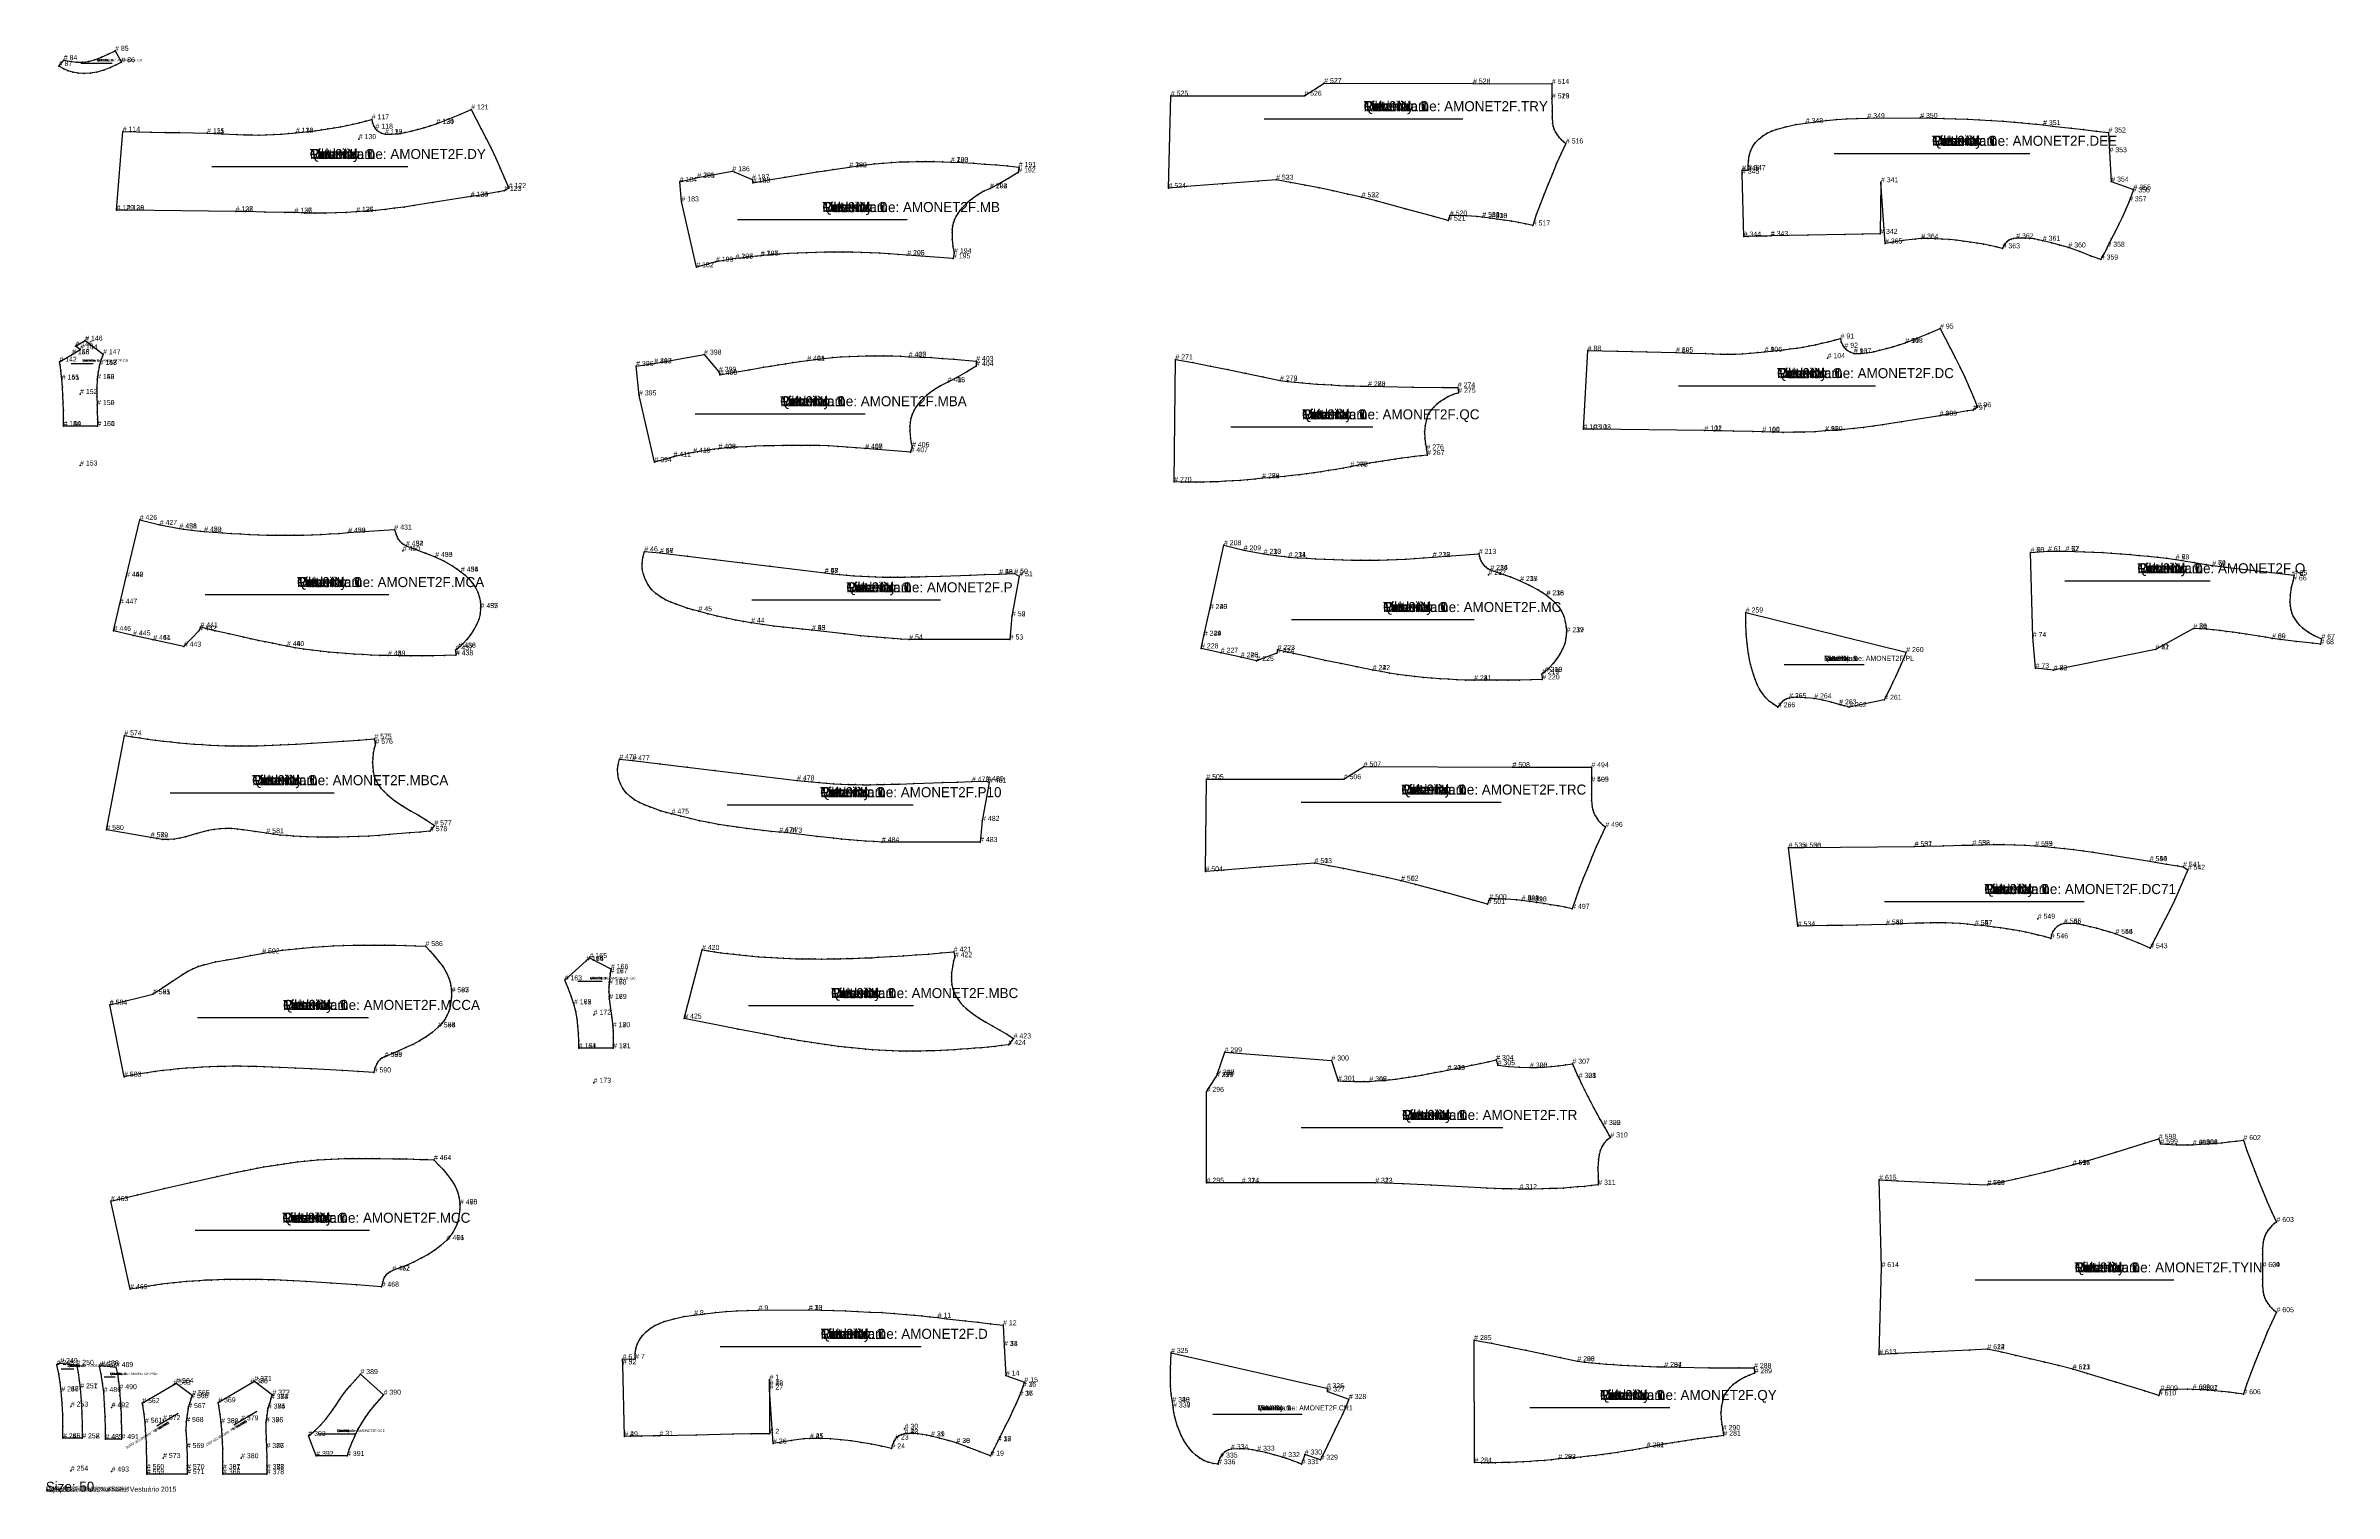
# Model space of a CAD drawing. Header units: metres. Extents: x 0 to 4558, y -3 to 2880.
import ezdxf

# ---------------------------------------------------------------- set-up
doc = ezdxf.new("R2010")
doc.units = ezdxf.units.M

# ---------------------------------------------------------------- blocks, each defined once
blk = doc.blocks.new('1')
at = {"layer": '1'}
blk.add_lwpolyline([(1441.7, 223.5), (1441.7, 115.5), (1405.2, 115.1), (1368.6, 114.5), (1295.5, 112.7), (1222.4, 111.4), (1210.5, 111.3), (1186.7, 110.9), (1163.9, 110.4), (1152.4, 110.1), (1149.2, 253.7), (1149, 264.2), (1173.9, 264.5), (1174.1, 275.1), (1175.5, 284.9), (1178.2, 294.1), (1182.3, 302.7), (1188.3, 311.1), (1195.6, 318.6), (1203.9, 325.3), (1213, 330.9), (1222.2, 335.4), (1231.8, 339), (1251.3, 344.5), (1271.2, 348.8), (1291.5, 351.7), (1312.7, 354.6), (1334.1, 357), (1355.5, 358.9), (1376.9, 360.3), (1398.4, 361.2), (1419.9, 361.6), (1519.9, 362), (1544.2, 361.6), (1568.5, 360.9), (1592.7, 360.1), (1617, 359.2), (1641.2, 358), (1665.4, 356.7), (1689.6, 355.2), (1713.8, 353.2), (1729.5, 351.8), (1745.2, 350.2), (1760.9, 348.5), (1776.6, 346.8), (1794.8, 344.6), (1831.2, 340.4), (1856.4, 337.5), (1881.6, 334.6), (1906.8, 331.7), (1908.9, 290.4), (1912.4, 231.3), (1949.3, 218), (1945.8, 209.2), (1939.2, 191.3), (1932.6, 175.9), (1925.7, 160.6), (1918.6, 145.4), (1911.2, 130.4), (1903.7, 115.3), (1896.1, 100.4), (1893.8, 95.6), (1889, 86), (1884.1, 76.5), (1881.5, 71.8), (1859, 80.2), (1836.5, 88.9), (1813.9, 97.1), (1797.2, 102), (1780.4, 106.5), (1763.4, 110.5), (1754.8, 112.6), (1746, 114.1), (1737.2, 115.2), (1728.3, 115.8), (1719.5, 115.8), (1710.6, 115.4), (1705.4, 114.2), (1700.7, 112.1), (1696.4, 109.1), (1692.7, 105.3), (1691.7, 103.9), (1689.4, 100.2), (1687.6, 96.2), (1685.8, 91.3), (1684.5, 86.2), (1664.5, 90.8), (1644.4, 94.8), (1624.2, 98.3), (1603.9, 101.2), (1583.5, 103.5), (1563, 105.1), (1542.5, 105.9), (1522, 106.1), (1509.7, 105.1), (1485.1, 102.2), (1460.8, 98.2), (1448.6, 95.9), (1441.7, 203.4), (1441.7, 211.7)], close=True, dxfattribs=at)
at = {"layer": '13'}
for p in [(1152.4, 110.1), (1710.7, 125.4)]:
    blk.add_point(p, dxfattribs=at)
at = {"layer": '2'}
for p in [(1291.5, 351.7), (1419.9, 361.6), (1519.9, 362), (1776.6, 346.8), (1906.8, 331.7), (1908.9, 290.4), (1149, 264.2), (1149.2, 253.7), (1173.9, 264.5), (1912.4, 231.3), (1441.7, 223.5), (1441.7, 211.7), (1441.7, 203.4), (1939.2, 191.3), (1945.8, 209.2), (1949.3, 218), (1152.4, 110.1), (1222.4, 111.4), (1441.7, 115.5), (1448.6, 95.9), (1522, 106.1), (1691.7, 103.9), (1710.6, 115.4), (1763.4, 110.5), (1813.9, 97.1), (1896.1, 100.4), (1684.5, 86.2), (1881.5, 71.8)]:
    blk.add_point(p, dxfattribs=at)
at = {"layer": '3'}
for p in [(1203.9, 325.3), (1213, 330.9), (1222.2, 335.4), (1231.8, 339), (1251.3, 344.5), (1271.2, 348.8), (1312.7, 354.6), (1334.1, 357), (1355.5, 358.9), (1376.9, 360.3), (1398.4, 361.2), (1544.2, 361.6), (1568.5, 360.9), (1592.7, 360.1), (1617, 359.2), (1641.2, 358), (1665.4, 356.7), (1689.6, 355.2), (1713.8, 353.2), (1729.5, 351.8), (1745.2, 350.2), (1760.9, 348.5), (1794.8, 344.6), (1831.2, 340.4), (1856.4, 337.5), (1881.6, 334.6), (1174.1, 275.1), (1175.5, 284.9), (1178.2, 294.1), (1182.3, 302.7), (1188.3, 311.1), (1195.6, 318.6), (1918.6, 145.4), (1925.7, 160.6), (1932.6, 175.9), (1163.9, 110.4), (1186.7, 110.9), (1210.5, 111.3), (1295.5, 112.7), (1368.6, 114.5), (1405.2, 115.1), (1460.8, 98.2), (1485.1, 102.2), (1509.7, 105.1), (1542.5, 105.9), (1563, 105.1), (1583.5, 103.5), (1603.9, 101.2), (1624.2, 98.3), (1644.4, 94.8), (1685.8, 91.3), (1687.6, 96.2), (1689.4, 100.2), (1692.7, 105.3), (1696.4, 109.1), (1700.7, 112.1), (1705.4, 114.2), (1719.5, 115.8), (1728.3, 115.8), (1737.2, 115.2), (1746, 114.1), (1754.8, 112.6), (1780.4, 106.5), (1797.2, 102), (1893.8, 95.6), (1903.7, 115.3), (1911.2, 130.4), (1664.5, 90.8), (1836.5, 88.9), (1859, 80.2), (1884.1, 76.5), (1889, 86)]:
    blk.add_point(p, dxfattribs=at)
at = {"layer": '4'}
for p in [(1519.9, 362, 7.5), (1908.9, 290.4, 7.5), (1149.2, 253.7, 7.5), (1441.7, 211.7, 7.5), (1939.2, 191.3, 7.5), (1945.8, 209.2, 5), (1222.4, 111.4, 7.5), (1522, 106.1, 7.5), (1710.6, 115.4, 7.5), (1763.4, 110.5, 7.5), (1813.9, 97.1, 7.5), (1896.1, 100.4, 7.5)]:
    blk.add_point(p, dxfattribs=at)
at = {"layer": '7'}
blk.add_line((1343.4, 289.5), (1743.5, 289.5), dxfattribs=at)
at = {"layer": '84'}
blk.add_lwpolyline([(1441.7, 223.5), (1441.7, 115.5), (1405.2, 115.1), (1368.6, 114.5), (1295.5, 112.7), (1222.4, 111.4), (1210.5, 111.3), (1186.7, 110.9), (1163.9, 110.4), (1152.4, 110.1), (1149.2, 253.7), (1149, 264.2), (1173.9, 264.5), (1174.1, 275.1), (1175.5, 284.9), (1178.2, 294.1), (1182.3, 302.7), (1188.3, 311.1), (1195.6, 318.6), (1203.9, 325.3), (1213, 330.9), (1222.2, 335.4), (1231.8, 339), (1251.3, 344.5), (1271.2, 348.8), (1291.5, 351.7), (1312.7, 354.6), (1334.1, 357), (1355.5, 358.9), (1376.9, 360.3), (1398.4, 361.2), (1419.9, 361.6), (1519.9, 362), (1544.2, 361.6), (1568.5, 360.9), (1592.7, 360.1), (1617, 359.2), (1641.2, 358), (1665.4, 356.7), (1689.6, 355.2), (1713.8, 353.2), (1729.5, 351.8), (1745.2, 350.2), (1760.9, 348.5), (1776.6, 346.8), (1794.8, 344.6), (1831.2, 340.4), (1856.4, 337.5), (1881.6, 334.6), (1906.8, 331.7), (1908.9, 290.4), (1912.4, 231.3), (1949.3, 218), (1945.8, 209.2), (1939.2, 191.3), (1932.6, 175.9), (1925.7, 160.6), (1918.6, 145.4), (1911.2, 130.4), (1903.7, 115.3), (1896.1, 100.4), (1893.8, 95.6), (1889, 86), (1884.1, 76.5), (1881.5, 71.8), (1859, 80.2), (1836.5, 88.9), (1813.9, 97.1), (1797.2, 102), (1780.4, 106.5), (1763.4, 110.5), (1754.8, 112.6), (1746, 114.1), (1737.2, 115.2), (1728.3, 115.8), (1719.5, 115.8), (1710.6, 115.4), (1705.4, 114.2), (1700.7, 112.1), (1696.4, 109.1), (1692.7, 105.3), (1691.7, 103.9), (1689.4, 100.2), (1687.6, 96.2), (1685.8, 91.3), (1684.5, 86.2), (1664.5, 90.8), (1644.4, 94.8), (1624.2, 98.3), (1603.9, 101.2), (1583.5, 103.5), (1563, 105.1), (1542.5, 105.9), (1522, 106.1), (1509.7, 105.1), (1485.1, 102.2), (1460.8, 98.2), (1448.6, 95.9), (1441.7, 203.4), (1441.7, 211.7)], close=True, dxfattribs=at)
at = {"layer": '1'}
for s, height, p in [('# 33', 10, (1519.9, 362)), ('Tilt: 0', 20, (1543.4, 304.5)), ('Quantity: 1', 20, (1543.4, 304.5)), ('Piece Name: AMONET2F.D', 20, (1543.4, 304.5)), ('Rotation: 0', 20, (1543.4, 304.5)), ('Fold: N', 20, (1543.4, 304.5)), ('Material: 1', 20, (1543.4, 304.5)), ('# 34', 10, (1908.9, 290.4)), ('# 32', 10, (1149.2, 253.7)), ('# 42', 10, (1441.7, 211.7)), ('# 36', 10, (1939.2, 191.3)), ('# 35', 10, (1945.8, 209.2)), ('# 31', 10, (1222.4, 111.4)), ('# 41', 10, (1522, 106.1)), ('# 40', 10, (1710.6, 115.4)), ('# 39', 10, (1763.4, 110.5)), ('# 38', 10, (1813.9, 97.1)), ('# 37', 10, (1896.1, 100.4)), ('Size: 50', 10, (0, 0))]:
    blk.add_text(s, height=height, dxfattribs=at).set_placement(p)
at = {"layer": '13'}
for s, p in [('# 29', (1152.4, 110.1)), ('# 30', (1710.7, 125.4))]:
    blk.add_text(s, height=10, dxfattribs=at).set_placement(p)
at = {"layer": '2'}
for s, p in [('# 9', (1419.9, 361.6)), ('# 10', (1519.9, 362)), ('# 8', (1291.5, 351.7)), ('# 11', (1776.6, 346.8)), ('# 12', (1906.8, 331.7)), ('# 6', (1149, 264.2)), ('# 7', (1173.9, 264.5)), ('# 13', (1908.9, 290.4)), ('# 5', (1149.2, 253.7)), ('# 1', (1441.7, 223.5)), ('# 14', (1912.4, 231.3)), ('# 15', (1949.3, 218)), ('# 28', (1441.7, 211.7)), ('# 27', (1441.7, 203.4)), ('# 17', (1939.2, 191.3)), ('# 16', (1945.8, 209.2)), ('# 4', (1152.4, 110.1)), ('# 3', (1222.4, 111.4)), ('# 2', (1441.7, 115.5)), ('# 26', (1448.6, 95.9)), ('# 25', (1522, 106.1)), ('# 24', (1684.5, 86.2)), ('# 23', (1691.7, 103.9)), ('# 22', (1710.6, 115.4)), ('# 21', (1763.4, 110.5)), ('# 20', (1813.9, 97.1)), ('# 18', (1896.1, 100.4)), ('# 19', (1881.5, 71.8))]:
    blk.add_text(s, height=10, dxfattribs=at).set_placement(p)
blk = doc.blocks.new('2')
at = {"layer": '1'}
blk.add_lwpolyline([(1526.1, 1716.3), (1507.1, 1718), (1488, 1719.9), (1469, 1722), (1450, 1724.4), (1427.5, 1727.4), (1405, 1730.9), (1389.8, 1733.5), (1374.5, 1736.3), (1355.8, 1740.2), (1337.1, 1744.4), (1318.6, 1749), (1300.1, 1754), (1288.8, 1756.8), (1277.7, 1760.1), (1255.9, 1767.8), (1245.1, 1772), (1234.5, 1776.7), (1224.3, 1782.3), (1215, 1789.2), (1206.8, 1797.2), (1199.9, 1806.4), (1194.3, 1816.4), (1190.4, 1827), (1188.2, 1838), (1187.8, 1849.2), (1189.2, 1860.9), (1192.3, 1873.1), (1223.4, 1870), (1278.1, 1863.4), (1332.8, 1856.7), (1387.5, 1850.1), (1442.3, 1843.4), (1551.7, 1830.1), (1566.1, 1828.5), (1580.6, 1827.1), (1595, 1825.8), (1609.5, 1824.7), (1623.9, 1823.7), (1638.4, 1822.9), (1652.9, 1822.4), (1667.3, 1822), (1681.8, 1821.8), (1696.3, 1821.8), (1710.8, 1821.9), (1725.3, 1822.2), (1739.8, 1822.6), (1754.3, 1823), (1783.3, 1824), (1841.3, 1825.8), (1870.3, 1826.9), (1899.2, 1828), (1929.3, 1828.8), (1939, 1823.5), (1924.5, 1744), (1920.1, 1697.6), (1719.9, 1697.6), (1703.7, 1698.5), (1687.5, 1699.5), (1671.3, 1700.7), (1655.2, 1702), (1639, 1703.5), (1622.9, 1705.2), (1590.6, 1708.8)], close=True, dxfattribs=at)
at = {"layer": '2'}
for p in [(1192.3, 1873.1), (1223.4, 1870), (1551.7, 1830.1), (1899.2, 1828), (1929.3, 1828.8), (1939, 1823.5), (1300.1, 1754), (1924.5, 1744), (1405, 1730.9), (1526.1, 1716.3), (1719.9, 1697.6), (1920.1, 1697.6)]:
    blk.add_point(p, dxfattribs=at)
at = {"layer": '3'}
for p in [(1187.8, 1849.2), (1188.2, 1838), (1189.2, 1860.9), (1190.4, 1827), (1278.1, 1863.4), (1332.8, 1856.7), (1387.5, 1850.1), (1442.3, 1843.4), (1566.1, 1828.5), (1580.6, 1827.1), (1595, 1825.8), (1609.5, 1824.7), (1623.9, 1823.7), (1783.3, 1824), (1841.3, 1825.8), (1870.3, 1826.9), (1194.3, 1816.4), (1199.9, 1806.4), (1206.8, 1797.2), (1215, 1789.2), (1224.3, 1782.3), (1638.4, 1822.9), (1652.9, 1822.4), (1667.3, 1822), (1681.8, 1821.8), (1696.3, 1821.8), (1710.8, 1821.9), (1725.3, 1822.2), (1739.8, 1822.6), (1754.3, 1823), (1234.5, 1776.7), (1245.1, 1772), (1255.9, 1767.8), (1277.7, 1760.1), (1288.8, 1756.8), (1318.6, 1749), (1337.1, 1744.4), (1355.8, 1740.2), (1374.5, 1736.3), (1389.8, 1733.5), (1427.5, 1727.4), (1450, 1724.4), (1469, 1722), (1488, 1719.9), (1507.1, 1718), (1590.6, 1708.8), (1622.9, 1705.2), (1639, 1703.5), (1655.2, 1702), (1671.3, 1700.7), (1687.5, 1699.5), (1703.7, 1698.5)]:
    blk.add_point(p, dxfattribs=at)
at = {"layer": '4'}
for p in [(1223.4, 1870, 7.5), (1551.7, 1830.1, 7.5), (1899.2, 1828, 7.5), (1924.5, 1744, 7.5), (1526.1, 1716.3, 7.5)]:
    blk.add_point(p, dxfattribs=at)
at = {"layer": '7'}
blk.add_line((1406.6, 1776.6), (1782.2, 1776.6), dxfattribs=at)
at = {"layer": '84'}
blk.add_lwpolyline([(1526.1, 1716.3), (1507.1, 1718), (1488, 1719.9), (1469, 1722), (1450, 1724.4), (1427.5, 1727.4), (1405, 1730.9), (1389.8, 1733.5), (1374.5, 1736.3), (1355.8, 1740.2), (1337.1, 1744.4), (1318.6, 1749), (1300.1, 1754), (1288.8, 1756.8), (1277.7, 1760.1), (1255.9, 1767.8), (1245.1, 1772), (1234.5, 1776.7), (1224.3, 1782.3), (1215, 1789.2), (1206.8, 1797.2), (1199.9, 1806.4), (1194.3, 1816.4), (1190.4, 1827), (1188.2, 1838), (1187.8, 1849.2), (1189.2, 1860.9), (1192.3, 1873.1), (1223.4, 1870), (1278.1, 1863.4), (1332.8, 1856.7), (1387.5, 1850.1), (1442.3, 1843.4), (1551.7, 1830.1), (1566.1, 1828.5), (1580.6, 1827.1), (1595, 1825.8), (1609.5, 1824.7), (1623.9, 1823.7), (1638.4, 1822.9), (1652.9, 1822.4), (1667.3, 1822), (1681.8, 1821.8), (1696.3, 1821.8), (1710.8, 1821.9), (1725.3, 1822.2), (1739.8, 1822.6), (1754.3, 1823), (1783.3, 1824), (1841.3, 1825.8), (1870.3, 1826.9), (1899.2, 1828), (1929.3, 1828.8), (1939, 1823.5), (1924.5, 1744), (1920.1, 1697.6), (1719.9, 1697.6), (1703.7, 1698.5), (1687.5, 1699.5), (1671.3, 1700.7), (1655.2, 1702), (1639, 1703.5), (1622.9, 1705.2), (1590.6, 1708.8)], close=True, dxfattribs=at)
at = {"layer": '1'}
for s, height, p in [('# 56', 10, (1223.4, 1870)), ('# 57', 10, (1551.7, 1830.1)), ('# 58', 10, (1899.2, 1828)), ('# 59', 10, (1924.5, 1744)), ('# 55', 10, (1526.1, 1716.3)), ('Size: 50', 20, (0, 0))]:
    blk.add_text(s, height=height, dxfattribs=at).set_placement(p)
for s in ['Tilt: 0', 'Quantity: 1', 'Piece Name: AMONET2F.P', 'Rotation: 0', 'Fold: N', 'Material: 1']:
    blk.add_text(s, height=20, rotation=0.0004, dxfattribs=at).set_placement((1594.4, 1791.6))
at = {"layer": '2'}
for s, p in [('# 46', (1192.3, 1873.1)), ('# 47', (1223.4, 1870)), ('# 48', (1551.7, 1830.1)), ('# 49', (1899.2, 1828)), ('# 50', (1929.3, 1828.8)), ('# 51', (1939, 1823.5)), ('# 45', (1300.1, 1754)), ('# 44', (1405, 1730.9)), ('# 52', (1924.5, 1744)), ('# 43', (1526.1, 1716.3)), ('# 54', (1719.9, 1697.6)), ('# 53', (1920.1, 1697.6))]:
    blk.add_text(s, height=10, dxfattribs=at).set_placement(p)
blk = doc.blocks.new('3')
at = {"layer": '1'}
blk.add_lwpolyline([(3953.4, 1871.1), (3988.2, 1873.8), (4023, 1873.7), (4041.3, 1873.2), (4059.7, 1872.5), (4078, 1871.7), (4096.3, 1870.7), (4114.7, 1869.5), (4133, 1868.2), (4151.3, 1866.8), (4169.6, 1865.2), (4187.8, 1863.4), (4206.1, 1861.5), (4224.3, 1859.4), (4242.5, 1857.1), (4254.7, 1855.1), (4278.9, 1851), (4303.1, 1847), (4315.3, 1845), (4342.3, 1841.5), (4369.3, 1838.2), (4423.4, 1832.1), (4477.6, 1825.9), (4476.2, 1815.3), (4472.3, 1801.1), (4470.2, 1786.7), (4469.9, 1772), (4470.5, 1764.6), (4471.8, 1757.4), (4473.9, 1750.4), (4476.6, 1743.7), (4480.1, 1737.3), (4484.2, 1731.4), (4489.2, 1725.9), (4494.7, 1721), (4506.8, 1712.3), (4519.4, 1704.9), (4532.7, 1698.8), (4530.5, 1688.2), (4514.5, 1690.1), (4482.5, 1693.9), (4450.5, 1697.8), (4434.4, 1699.8), (4421.4, 1702), (4408.4, 1704.1), (4382.4, 1708.2), (4369.4, 1710.2), (4356.3, 1712.1), (4343.3, 1713.8), (4330.3, 1715.4), (4317.1, 1716.8), (4304, 1717.9), (4290.8, 1718.8), (4277.6, 1719.5), (4202.1, 1677.9), (3999.2, 1636.4), (3963.3, 1640.4), (3957.6, 1702.4)], close=True, dxfattribs=at)
at = {"layer": '13'}
for p in [(3953.4, 1871.1), (4277.6, 1719.5)]:
    blk.add_point(p, dxfattribs=at)
at = {"layer": '2'}
for p in [(3953.4, 1871.1), (3988.2, 1873.8), (4023, 1873.7), (4242.5, 1857.1), (4315.3, 1845), (4477.6, 1825.9), (4476.2, 1815.3), (3957.6, 1702.4), (4277.6, 1719.5), (4434.4, 1699.8), (4530.5, 1688.2), (4532.7, 1698.8), (4202.1, 1677.9), (3963.3, 1640.4), (3999.2, 1636.4)]:
    blk.add_point(p, dxfattribs=at)
at = {"layer": '3'}
for p in [(4041.3, 1873.2), (4059.7, 1872.5), (4078, 1871.7), (4096.3, 1870.7), (4114.7, 1869.5), (4133, 1868.2), (4151.3, 1866.8), (4169.6, 1865.2), (4187.8, 1863.4), (4206.1, 1861.5), (4224.3, 1859.4), (4254.7, 1855.1), (4278.9, 1851), (4303.1, 1847), (4342.3, 1841.5), (4369.3, 1838.2), (4423.4, 1832.1), (4470.2, 1786.7), (4472.3, 1801.1), (4469.9, 1772), (4470.5, 1764.6), (4471.8, 1757.4), (4473.9, 1750.4), (4476.6, 1743.7), (4480.1, 1737.3), (4290.8, 1718.8), (4304, 1717.9), (4317.1, 1716.8), (4330.3, 1715.4), (4343.3, 1713.8), (4356.3, 1712.1), (4369.4, 1710.2), (4382.4, 1708.2), (4408.4, 1704.1), (4421.4, 1702), (4450.5, 1697.8), (4482.5, 1693.9), (4484.2, 1731.4), (4489.2, 1725.9), (4494.7, 1721), (4506.8, 1712.3), (4514.5, 1690.1), (4519.4, 1704.9)]:
    blk.add_point(p, dxfattribs=at)
at = {"layer": '4'}
for p in [(4023, 1873.7, 7.5), (4242.5, 1857.1, 7.5), (4315.3, 1845, 7.5), (4277.6, 1719.5, 5), (4434.4, 1699.8, 7.5), (4202.1, 1677.9, 5), (3999.2, 1636.4, 7.5)]:
    blk.add_point(p, dxfattribs=at)
at = {"layer": '7'}
blk.add_line((4021.2, 1814.5), (4310.8, 1814.5), dxfattribs=at)
at = {"layer": '84'}
blk.add_lwpolyline([(3953.4, 1871.1), (3988.2, 1873.8), (4023, 1873.7), (4041.3, 1873.2), (4059.7, 1872.5), (4078, 1871.7), (4096.3, 1870.7), (4114.7, 1869.5), (4133, 1868.2), (4151.3, 1866.8), (4169.6, 1865.2), (4187.8, 1863.4), (4206.1, 1861.5), (4224.3, 1859.4), (4242.5, 1857.1), (4254.7, 1855.1), (4278.9, 1851), (4303.1, 1847), (4315.3, 1845), (4342.3, 1841.5), (4369.3, 1838.2), (4423.4, 1832.1), (4477.6, 1825.9), (4476.2, 1815.3), (4472.3, 1801.1), (4470.2, 1786.7), (4469.9, 1772), (4470.5, 1764.6), (4471.8, 1757.4), (4473.9, 1750.4), (4476.6, 1743.7), (4480.1, 1737.3), (4484.2, 1731.4), (4489.2, 1725.9), (4494.7, 1721), (4506.8, 1712.3), (4519.4, 1704.9), (4532.7, 1698.8), (4530.5, 1688.2), (4514.5, 1690.1), (4482.5, 1693.9), (4450.5, 1697.8), (4434.4, 1699.8), (4421.4, 1702), (4408.4, 1704.1), (4382.4, 1708.2), (4369.4, 1710.2), (4356.3, 1712.1), (4343.3, 1713.8), (4330.3, 1715.4), (4317.1, 1716.8), (4304, 1717.9), (4290.8, 1718.8), (4277.6, 1719.5), (4202.1, 1677.9), (3999.2, 1636.4), (3963.3, 1640.4), (3957.6, 1702.4)], close=True, dxfattribs=at)
at = {"layer": '1'}
for s, height, p in [('# 77', 10, (4023, 1873.7)), ('Tilt: 0', 20, (4166, 1829.5)), ('Quantity: 1', 20, (4166, 1829.5)), ('Piece Name: AMONET2F.Q', 20, (4166, 1829.5)), ('Rotation: 0', 20, (4166, 1829.5)), ('Fold: N', 20, (4166, 1829.5)), ('Material: 1', 20, (4166, 1829.5)), ('# 78', 10, (4242.5, 1857.1)), ('# 79', 10, (4315.3, 1845)), ('# 82', 10, (4202.1, 1677.9)), ('# 81', 10, (4277.6, 1719.5)), ('# 80', 10, (4434.4, 1699.8)), ('# 83', 10, (3999.2, 1636.4)), ('Size: 50', 20, (0, 0))]:
    blk.add_text(s, height=height, dxfattribs=at).set_placement(p)
at = {"layer": '13'}
for s, p in [('# 75', (3953.4, 1871.1)), ('# 76', (4277.6, 1719.5))]:
    blk.add_text(s, height=10, dxfattribs=at).set_placement(p)
at = {"layer": '2'}
for s, p in [('# 60', (3953.4, 1871.1)), ('# 61', (3988.2, 1873.8)), ('# 62', (4023, 1873.7)), ('# 63', (4242.5, 1857.1)), ('# 64', (4315.3, 1845)), ('# 66', (4476.2, 1815.3)), ('# 65', (4477.6, 1825.9)), ('# 74', (3957.6, 1702.4)), ('# 71', (4202.1, 1677.9)), ('# 70', (4277.6, 1719.5)), ('# 69', (4434.4, 1699.8)), ('# 68', (4530.5, 1688.2)), ('# 67', (4532.7, 1698.8)), ('# 73', (3963.3, 1640.4)), ('# 72', (3999.2, 1636.4))]:
    blk.add_text(s, height=10, dxfattribs=at).set_placement(p)
blk = doc.blocks.new('4')
at = {"layer": '1'}
blk.add_lwpolyline([(35.9, 2851.9), (51.1, 2848.9), (62.1, 2847.6), (73.2, 2847.5), (85.1, 2849), (96.8, 2852.1), (110.7, 2857.4), (124.2, 2863.4), (138.2, 2870.2), (150.7, 2847.6), (139.9, 2842.2), (128.8, 2837.2), (115.5, 2832), (101.8, 2827.9), (88.8, 2825.8), (75.7, 2825.2), (64.6, 2825.7), (53.6, 2827.6), (44.5, 2830.4), (35.8, 2834.3), (25.8, 2839.9)], close=True, dxfattribs=at)
at = {"layer": '2'}
for p in [(25.8, 2839.9), (35.9, 2851.9), (138.2, 2870.2), (150.7, 2847.6)]:
    blk.add_point(p, dxfattribs=at)
at = {"layer": '3'}
for p in [(35.8, 2834.3), (44.5, 2830.4), (51.1, 2848.9), (53.6, 2827.6), (62.1, 2847.6), (73.2, 2847.5), (85.1, 2849), (96.8, 2852.1), (101.8, 2827.9), (110.7, 2857.4), (115.5, 2832), (124.2, 2863.4), (128.8, 2837.2), (139.9, 2842.2), (64.6, 2825.7), (75.7, 2825.2), (88.8, 2825.8)]:
    blk.add_point(p, dxfattribs=at)
at = {"layer": '7'}
blk.add_line((70.1, 2845.4), (132.5, 2845.4), dxfattribs=at)
at = {"layer": '84'}
blk.add_lwpolyline([(35.9, 2851.9), (51.1, 2848.9), (62.1, 2847.6), (73.2, 2847.5), (85.1, 2849), (96.8, 2852.1), (110.7, 2857.4), (124.2, 2863.4), (138.2, 2870.2), (150.7, 2847.6), (139.9, 2842.2), (128.8, 2837.2), (115.5, 2832), (101.8, 2827.9), (88.8, 2825.8), (75.7, 2825.2), (64.6, 2825.7), (53.6, 2827.6), (44.5, 2830.4), (35.8, 2834.3), (25.8, 2839.9)], close=True, dxfattribs=at)
at = {"layer": '1'}
for s, height, p in [('Tilt: 0', 5, (101.3, 2849.2)), ('Quantity: 1', 5, (101.3, 2849.2)), ('Piece Name: AMONET2F.CX', 5, (101.3, 2849.2)), ('Rotation: 0', 5, (101.3, 2849.2)), ('Fold: N', 5, (101.3, 2849.2)), ('Material: 1', 5, (101.3, 2849.2)), ('Size: 50', 20, (0, 0))]:
    blk.add_text(s, height=height, dxfattribs=at).set_placement(p)
at = {"layer": '2'}
for s, p in [('# 85', (138.2, 2870.2)), ('# 87', (25.8, 2839.9)), ('# 84', (35.9, 2851.9)), ('# 86', (150.7, 2847.6))]:
    blk.add_text(s, height=10, dxfattribs=at).set_placement(p)
blk = doc.blocks.new('5')
at = {"layer": '1'}
blk.add_lwpolyline([(3071.1, 2273), (3129.8, 2271.9), (3159.1, 2271.4), (3188.4, 2270.8), (3247, 2269.6), (3261.8, 2268.9), (3276.5, 2268.2), (3306, 2267.1), (3320.7, 2266.6), (3335.5, 2266.2), (3350.2, 2266.1), (3365, 2266.2), (3379.7, 2266.8), (3394.5, 2267.7), (3409.2, 2269), (3423.9, 2270.7), (3436.7, 2271.8), (3449.4, 2273.1), (3462.1, 2274.7), (3474.7, 2276.3), (3487.4, 2278.2), (3500, 2280.2), (3512.6, 2282.4), (3525.1, 2284.9), (3537.6, 2287.6), (3550.1, 2290.5), (3562.5, 2293.8), (3574.9, 2297.2), (3576.3, 2290.2), (3579.1, 2283.7), (3580.7, 2281.1), (3582.6, 2278.6), (3585.3, 2275.7), (3588.4, 2273.2), (3594.5, 2269.7), (3601.3, 2267.6), (3614.5, 2267.5), (3627.5, 2268.5), (3640.5, 2270.8), (3653.3, 2273.9), (3666.1, 2277.2), (3678.7, 2280.6), (3691.3, 2284.3), (3703.9, 2288.4), (3727, 2297.8), (3750.2, 2306.9), (3773.1, 2316.9), (3792.8, 2278.3), (3802.9, 2259.1), (3812.7, 2239.7), (3822, 2220.1), (3830.8, 2200.3), (3839.4, 2180.4), (3847.8, 2160.4), (3838.6, 2154.7), (3827.5, 2152.8), (3805.4, 2149), (3783.2, 2145.2), (3772.2, 2143.3), (3696.4, 2131.3), (3658.5, 2125.4), (3639.5, 2122.6), (3620.5, 2120.1), (3601.4, 2117.9), (3582.3, 2116), (3563.2, 2114.4), (3544.1, 2113), (3523.3, 2111.6), (3502.5, 2110.7), (3481.7, 2110.3), (3460.8, 2110.2), (3440, 2110.6), (3419.2, 2111.4), (3400, 2111.8), (3361.5, 2112.6), (3323.1, 2113.4), (3303.9, 2113.9), (3082.8, 2116.5), (3062.9, 2116.4)], close=True, dxfattribs=at)
at = {"layer": '13'}
blk.add_point((3549.1, 2258), dxfattribs=at)
at = {"layer": '2'}
for p in [(3574.9, 2297.2), (3703.9, 2288.4), (3773.1, 2316.9), (3071.1, 2273), (3247, 2269.6), (3423.9, 2270.7), (3582.6, 2278.6), (3601.3, 2267.6), (3772.2, 2143.3), (3838.6, 2154.7), (3847.8, 2160.4), (3062.9, 2116.4), (3082.8, 2116.5), (3303.9, 2113.9), (3419.2, 2111.4), (3544.1, 2113)]:
    blk.add_point(p, dxfattribs=at)
at = {"layer": '3'}
for p in [(3500, 2280.2), (3512.6, 2282.4), (3525.1, 2284.9), (3537.6, 2287.6), (3550.1, 2290.5), (3562.5, 2293.8), (3576.3, 2290.2), (3579.1, 2283.7), (3580.7, 2281.1), (3678.7, 2280.6), (3691.3, 2284.3), (3727, 2297.8), (3750.2, 2306.9), (3129.8, 2271.9), (3159.1, 2271.4), (3188.4, 2270.8), (3261.8, 2268.9), (3276.5, 2268.2), (3306, 2267.1), (3320.7, 2266.6), (3335.5, 2266.2), (3350.2, 2266.1), (3365, 2266.2), (3379.7, 2266.8), (3394.5, 2267.7), (3409.2, 2269), (3436.7, 2271.8), (3449.4, 2273.1), (3462.1, 2274.7), (3474.7, 2276.3), (3487.4, 2278.2), (3585.3, 2275.7), (3588.4, 2273.2), (3594.5, 2269.7), (3614.5, 2267.5), (3627.5, 2268.5), (3640.5, 2270.8), (3653.3, 2273.9), (3666.1, 2277.2), (3792.8, 2278.3), (3802.9, 2259.1), (3812.7, 2239.7), (3822, 2220.1), (3830.8, 2200.3), (3783.2, 2145.2), (3805.4, 2149), (3827.5, 2152.8), (3839.4, 2180.4), (3323.1, 2113.4), (3361.5, 2112.6), (3400, 2111.8), (3440, 2110.6), (3460.8, 2110.2), (3481.7, 2110.3), (3502.5, 2110.7), (3523.3, 2111.6), (3563.2, 2114.4), (3582.3, 2116), (3601.4, 2117.9), (3620.5, 2120.1), (3639.5, 2122.6), (3658.5, 2125.4), (3696.4, 2131.3)]:
    blk.add_point(p, dxfattribs=at)
at = {"layer": '4'}
for p in [(3703.9, 2288.4, 7.5), (3247, 2269.6, 7.5), (3423.9, 2270.7, 7.5), (3601.3, 2267.6, 7.5), (3772.2, 2143.3, 7.5), (3082.8, 2116.5, 7.5), (3303.9, 2113.9, 7.5), (3419.2, 2111.4, 7.5), (3544.1, 2113, 7.5)]:
    blk.add_point(p, dxfattribs=at)
at = {"layer": '7'}
blk.add_line((3252, 2203.2), (3644.5, 2203.2), dxfattribs=at)
at = {"layer": '84'}
blk.add_lwpolyline([(3071.1, 2273), (3129.8, 2271.9), (3159.1, 2271.4), (3188.4, 2270.8), (3247, 2269.6), (3261.8, 2268.9), (3276.5, 2268.2), (3306, 2267.1), (3320.7, 2266.6), (3335.5, 2266.2), (3350.2, 2266.1), (3365, 2266.2), (3379.7, 2266.8), (3394.5, 2267.7), (3409.2, 2269), (3423.9, 2270.7), (3436.7, 2271.8), (3449.4, 2273.1), (3462.1, 2274.7), (3474.7, 2276.3), (3487.4, 2278.2), (3500, 2280.2), (3512.6, 2282.4), (3525.1, 2284.9), (3537.6, 2287.6), (3550.1, 2290.5), (3562.5, 2293.8), (3574.9, 2297.2), (3576.3, 2290.2), (3579.1, 2283.7), (3580.7, 2281.1), (3582.6, 2278.6), (3585.3, 2275.7), (3588.4, 2273.2), (3594.5, 2269.7), (3601.3, 2267.6), (3614.5, 2267.5), (3627.5, 2268.5), (3640.5, 2270.8), (3653.3, 2273.9), (3666.1, 2277.2), (3678.7, 2280.6), (3691.3, 2284.3), (3703.9, 2288.4), (3727, 2297.8), (3750.2, 2306.9), (3773.1, 2316.9), (3792.8, 2278.3), (3802.9, 2259.1), (3812.7, 2239.7), (3822, 2220.1), (3830.8, 2200.3), (3839.4, 2180.4), (3847.8, 2160.4), (3838.6, 2154.7), (3827.5, 2152.8), (3805.4, 2149), (3783.2, 2145.2), (3772.2, 2143.3), (3696.4, 2131.3), (3658.5, 2125.4), (3639.5, 2122.6), (3620.5, 2120.1), (3601.4, 2117.9), (3582.3, 2116), (3563.2, 2114.4), (3544.1, 2113), (3523.3, 2111.6), (3502.5, 2110.7), (3481.7, 2110.3), (3460.8, 2110.2), (3440, 2110.6), (3419.2, 2111.4), (3400, 2111.8), (3361.5, 2112.6), (3323.1, 2113.4), (3303.9, 2113.9), (3082.8, 2116.5), (3062.9, 2116.4)], close=True, dxfattribs=at)
at = {"layer": '1'}
for s, height, p in [('# 105', 10, (3247, 2269.6)), ('# 106', 10, (3423.9, 2270.7)), ('# 108', 10, (3703.9, 2288.4)), ('Tilt: 0', 20, (3448.3, 2218.2)), ('Quantity: 1', 20, (3448.3, 2218.2)), ('Piece Name: AMONET2F.DC', 20, (3448.3, 2218.2)), ('Rotation: 0', 20, (3448.3, 2218.2)), ('Fold: N', 20, (3448.3, 2218.2)), ('Material: 1', 20, (3448.3, 2218.2)), ('# 107', 10, (3601.3, 2267.6)), ('# 109', 10, (3772.2, 2143.3)), ('# 113', 10, (3082.8, 2116.5)), ('# 112', 10, (3303.9, 2113.9)), ('# 111', 10, (3419.2, 2111.4)), ('# 110', 10, (3544.1, 2113)), ('Size: 50', 5, (0, 0))]:
    blk.add_text(s, height=height, dxfattribs=at).set_placement(p)
at = {"layer": '13'}
blk.add_text('# 104', height=10, dxfattribs=at).set_placement((3549.1, 2258))
at = {"layer": '2'}
for s, p in [('# 95', (3773.1, 2316.9)), ('# 88', (3071.1, 2273)), ('# 89', (3247, 2269.6)), ('# 90', (3423.9, 2270.7)), ('# 91', (3574.9, 2297.2)), ('# 92', (3582.6, 2278.6)), ('# 94', (3703.9, 2288.4)), ('# 93', (3601.3, 2267.6)), ('# 98', (3772.2, 2143.3)), ('# 97', (3838.6, 2154.7)), ('# 96', (3847.8, 2160.4)), ('# 103', (3062.9, 2116.4)), ('# 102', (3082.8, 2116.5)), ('# 101', (3303.9, 2113.9)), ('# 100', (3419.2, 2111.4)), ('# 99', (3544.1, 2113))]:
    blk.add_text(s, height=10, dxfattribs=at).set_placement(p)
blk = doc.blocks.new('6')
at = {"layer": '1'}
blk.add_lwpolyline([(153.5, 2709.5), (209.5, 2708.4), (237.5, 2707.8), (265.5, 2707.3), (321.4, 2706.1), (336.1, 2705.3), (350.9, 2704.7), (380.4, 2703.6), (395.1, 2703.1), (409.9, 2702.7), (424.6, 2702.5), (439.3, 2702.7), (454.1, 2703.3), (468.9, 2704.2), (483.6, 2705.5), (498.3, 2707.1), (511.1, 2708.3), (523.8, 2709.6), (536.5, 2711.1), (549.1, 2712.8), (561.8, 2714.6), (574.4, 2716.7), (587, 2718.9), (599.5, 2721.3), (612, 2724.1), (624.5, 2727), (636.9, 2730.2), (649.2, 2733.7), (650.7, 2726.6), (653.4, 2720.2), (655.1, 2717.5), (656.9, 2715.1), (659.7, 2712.2), (662.7, 2709.6), (668.8, 2706.2), (675.7, 2704.1), (688.9, 2704), (701.9, 2705), (714.9, 2707.3), (727.7, 2710.4), (740.4, 2713.6), (753.1, 2717.1), (765.7, 2720.8), (778.3, 2724.8), (801.4, 2734.3), (824.6, 2743.4), (847.4, 2753.4), (867.2, 2714.8), (877.3, 2695.6), (887.1, 2676.2), (896.4, 2656.6), (905.1, 2636.8), (913.8, 2616.9), (922.2, 2596.9), (913, 2591.2), (901.9, 2589.3), (879.8, 2585.5), (857.6, 2581.7), (846.6, 2579.8), (770.8, 2567.8), (732.9, 2561.9), (713.9, 2559.1), (694.9, 2556.6), (675.8, 2554.4), (656.7, 2552.5), (637.6, 2550.9), (618.5, 2549.5), (598, 2548.1), (577.5, 2547.2), (557, 2546.8), (536.5, 2546.7), (516, 2547.1), (495.6, 2547.9), (476, 2548.3), (436.9, 2549.1), (397.8, 2549.9), (378.3, 2550.4), (161.2, 2553), (141.2, 2552.9)], close=True, dxfattribs=at)
at = {"layer": '13'}
blk.add_point((623.5, 2694.5), dxfattribs=at)
at = {"layer": '2'}
for p in [(847.4, 2753.4), (153.5, 2709.5), (321.4, 2706.1), (498.3, 2707.1), (649.2, 2733.7), (656.9, 2715.1), (675.7, 2704.1), (778.3, 2724.8), (141.2, 2552.9), (161.2, 2553), (846.6, 2579.8), (913, 2591.2), (922.2, 2596.9), (378.3, 2550.4), (495.6, 2547.9), (618.5, 2549.5)]:
    blk.add_point(p, dxfattribs=at)
at = {"layer": '3'}
for p in [(824.6, 2743.4), (209.5, 2708.4), (237.5, 2707.8), (265.5, 2707.3), (336.1, 2705.3), (350.9, 2704.7), (380.4, 2703.6), (395.1, 2703.1), (409.9, 2702.7), (424.6, 2702.5), (439.3, 2702.7), (454.1, 2703.3), (468.9, 2704.2), (483.6, 2705.5), (511.1, 2708.3), (523.8, 2709.6), (536.5, 2711.1), (549.1, 2712.8), (561.8, 2714.6), (574.4, 2716.7), (587, 2718.9), (599.5, 2721.3), (612, 2724.1), (624.5, 2727), (636.9, 2730.2), (650.7, 2726.6), (653.4, 2720.2), (655.1, 2717.5), (659.7, 2712.2), (662.7, 2709.6), (668.8, 2706.2), (688.9, 2704), (701.9, 2705), (714.9, 2707.3), (727.7, 2710.4), (740.4, 2713.6), (753.1, 2717.1), (765.7, 2720.8), (801.4, 2734.3), (867.2, 2714.8), (877.3, 2695.6), (887.1, 2676.2), (896.4, 2656.6), (905.1, 2636.8), (913.8, 2616.9), (675.8, 2554.4), (694.9, 2556.6), (713.9, 2559.1), (732.9, 2561.9), (770.8, 2567.8), (857.6, 2581.7), (879.8, 2585.5), (901.9, 2589.3), (397.8, 2549.9), (436.9, 2549.1), (476, 2548.3), (516, 2547.1), (536.5, 2546.7), (557, 2546.8), (577.5, 2547.2), (598, 2548.1), (637.6, 2550.9), (656.7, 2552.5)]:
    blk.add_point(p, dxfattribs=at)
at = {"layer": '4'}
for p in [(321.4, 2706.1, 7.5), (498.3, 2707.1, 7.5), (675.7, 2704.1, 7.5), (778.3, 2724.8, 7.5), (161.2, 2553, 7.5), (846.6, 2579.8, 7.5), (378.3, 2550.4, 7.5), (495.6, 2547.9, 7.5), (618.5, 2549.5, 7.5)]:
    blk.add_point(p, dxfattribs=at)
at = {"layer": '7'}
blk.add_line((330.5, 2639.7), (721, 2639.7), dxfattribs=at)
at = {"layer": '84'}
blk.add_lwpolyline([(153.5, 2709.5), (209.5, 2708.4), (237.5, 2707.8), (265.5, 2707.3), (321.4, 2706.1), (336.1, 2705.3), (350.9, 2704.7), (380.4, 2703.6), (395.1, 2703.1), (409.9, 2702.7), (424.6, 2702.5), (439.3, 2702.7), (454.1, 2703.3), (468.9, 2704.2), (483.6, 2705.5), (498.3, 2707.1), (511.1, 2708.3), (523.8, 2709.6), (536.5, 2711.1), (549.1, 2712.8), (561.8, 2714.6), (574.4, 2716.7), (587, 2718.9), (599.5, 2721.3), (612, 2724.1), (624.5, 2727), (636.9, 2730.2), (649.2, 2733.7), (650.7, 2726.6), (653.4, 2720.2), (655.1, 2717.5), (656.9, 2715.1), (659.7, 2712.2), (662.7, 2709.6), (668.8, 2706.2), (675.7, 2704.1), (688.9, 2704), (701.9, 2705), (714.9, 2707.3), (727.7, 2710.4), (740.4, 2713.6), (753.1, 2717.1), (765.7, 2720.8), (778.3, 2724.8), (801.4, 2734.3), (824.6, 2743.4), (847.4, 2753.4), (867.2, 2714.8), (877.3, 2695.6), (887.1, 2676.2), (896.4, 2656.6), (905.1, 2636.8), (913.8, 2616.9), (922.2, 2596.9), (913, 2591.2), (901.9, 2589.3), (879.8, 2585.5), (857.6, 2581.7), (846.6, 2579.8), (770.8, 2567.8), (732.9, 2561.9), (713.9, 2559.1), (694.9, 2556.6), (675.8, 2554.4), (656.7, 2552.5), (637.6, 2550.9), (618.5, 2549.5), (598, 2548.1), (577.5, 2547.2), (557, 2546.8), (536.5, 2546.7), (516, 2547.1), (495.6, 2547.9), (476, 2548.3), (436.9, 2549.1), (397.8, 2549.9), (378.3, 2550.4), (161.2, 2553), (141.2, 2552.9)], close=True, dxfattribs=at)
at = {"layer": '1'}
for s, height, p in [('# 134', 10, (778.3, 2724.8)), ('# 131', 10, (321.4, 2706.1)), ('# 132', 10, (498.3, 2707.1)), ('# 133', 10, (675.7, 2704.1)), ('Tilt: 0', 20, (525.8, 2654.7)), ('Quantity: 1', 20, (525.8, 2654.7)), ('Piece Name: AMONET2F.DY', 20, (525.8, 2654.7)), ('Rotation: 0', 20, (525.8, 2654.7)), ('Fold: N', 20, (525.8, 2654.7)), ('Material: 1', 20, (525.8, 2654.7)), ('# 139', 10, (161.2, 2553)), ('# 138', 10, (378.3, 2550.4)), ('# 137', 10, (495.6, 2547.9)), ('# 136', 10, (618.5, 2549.5)), ('# 135', 10, (846.6, 2579.8)), ('Size: 50', 20, (0, 0))]:
    blk.add_text(s, height=height, dxfattribs=at).set_placement(p)
at = {"layer": '13'}
blk.add_text('# 130', height=10, dxfattribs=at).set_placement((623.5, 2694.5))
at = {"layer": '2'}
for s, p in [('# 117', (649.2, 2733.7)), ('# 120', (778.3, 2724.8)), ('# 121', (847.4, 2753.4)), ('# 114', (153.5, 2709.5)), ('# 115', (321.4, 2706.1)), ('# 116', (498.3, 2707.1)), ('# 118', (656.9, 2715.1)), ('# 119', (675.7, 2704.1)), ('# 123', (913, 2591.2)), ('# 122', (922.2, 2596.9)), ('# 129', (141.2, 2552.9)), ('# 128', (161.2, 2553)), ('# 127', (378.3, 2550.4)), ('# 126', (495.6, 2547.9)), ('# 125', (618.5, 2549.5)), ('# 124', (846.6, 2579.8))]:
    blk.add_text(s, height=10, dxfattribs=at).set_placement(p)
blk = doc.blocks.new('7')
at = {"layer": '1'}
blk.add_lwpolyline([(35.6, 2122.9), (35.5, 2138.3), (35.3, 2153.8), (34.9, 2169.2), (34.2, 2184.6), (33.2, 2200), (32, 2215.4), (31.5, 2221.4), (30.1, 2233.2), (28.4, 2245), (27.3, 2250.9), (52.5, 2265.6), (68.4, 2275.3), (59.5, 2281.6), (78.6, 2292.9), (114.3, 2265.8), (113.1, 2262.3), (110.6, 2255.3), (108.3, 2248.2), (107.1, 2244.6), (106.1, 2239.9), (104.4, 2230.5), (102.9, 2221.1), (102.3, 2216.3), (101.5, 2199.1), (101.8, 2181.9), (102.3, 2164.6), (102.5, 2150.7), (102.8, 2136.8), (102.9, 2122.9)], close=True, dxfattribs=at)
at = {"layer": '13'}
for p in [(68.3, 2186.6), (68.3, 2044.1)]:
    blk.add_point(p, dxfattribs=at)
at = {"layer": '2'}
for p in [(59.5, 2281.6), (78.6, 2292.9), (27.3, 2250.9), (52.5, 2265.6), (68.4, 2275.3), (107.1, 2244.6), (114.3, 2265.8), (32, 2215.4), (102.3, 2216.3), (102.3, 2164.6), (35.6, 2122.9), (102.9, 2122.9)]:
    blk.add_point(p, dxfattribs=at)
at = {"layer": '3'}
for p in [(28.4, 2245), (106.1, 2239.9), (108.3, 2248.2), (110.6, 2255.3), (113.1, 2262.3), (30.1, 2233.2), (31.5, 2221.4), (33.2, 2200), (101.5, 2199.1), (102.9, 2221.1), (104.4, 2230.5), (34.2, 2184.6), (34.9, 2169.2), (35.3, 2153.8), (101.8, 2181.9), (102.5, 2150.7), (35.5, 2138.3), (102.8, 2136.8)]:
    blk.add_point(p, dxfattribs=at)
at = {"layer": '4'}
for p in [(52.5, 2265.6, 4.4), (107.1, 2244.6, 3), (32, 2215.4, 3), (102.3, 2216.3, 3), (102.3, 2164.6, 3), (35.6, 2122.9, 3), (102.9, 2122.9, 3)]:
    blk.add_point(p, dxfattribs=at)
at = {"layer": '7'}
blk.add_line((50.9, 2247.1), (94.4, 2247.1), dxfattribs=at)
at = {"layer": '84'}
blk.add_lwpolyline([(35.6, 2122.9), (35.5, 2138.3), (35.3, 2153.8), (34.9, 2169.2), (34.2, 2184.6), (33.2, 2200), (32, 2215.4), (31.5, 2221.4), (30.1, 2233.2), (28.4, 2245), (27.3, 2250.9), (52.5, 2265.6), (68.4, 2275.3), (59.5, 2281.6), (78.6, 2292.9), (114.3, 2265.8), (113.1, 2262.3), (110.6, 2255.3), (108.3, 2248.2), (107.1, 2244.6), (106.1, 2239.9), (104.4, 2230.5), (102.9, 2221.1), (102.3, 2216.3), (101.5, 2199.1), (101.8, 2181.9), (102.3, 2164.6), (102.5, 2150.7), (102.8, 2136.8), (102.9, 2122.9)], close=True, dxfattribs=at)
at = {"layer": '1'}
for s, height, p in [('# 156', 10, (52.5, 2265.6)), ('# 157', 10, (107.1, 2244.6)), ('# 155', 10, (32, 2215.4)), ('# 158', 10, (102.3, 2216.3)), ('# 159', 10, (102.3, 2164.6)), ('# 154', 10, (35.6, 2122.9)), ('# 160', 10, (102.9, 2122.9)), ('Size: 50', 20, (0, 0))]:
    blk.add_text(s, height=height, dxfattribs=at).set_placement(p)
for s in ['Tilt: 0', 'Quantity: 1', 'Piece Name: AMONET2F.GB', 'Rotation: 0', 'Fold: N', 'Material: 1']:
    blk.add_text(s, height=5, rotation=359.999, dxfattribs=at).set_placement((72.6, 2250.8))
at = {"layer": '13'}
for s, p in [('# 152', (68.3, 2186.6)), ('# 153', (68.3, 2044.1))]:
    blk.add_text(s, height=10, dxfattribs=at).set_placement(p)
at = {"layer": '2'}
for s, p in [('# 145', (59.5, 2281.6)), ('# 144', (68.4, 2275.3)), ('# 146', (78.6, 2292.9)), ('# 142', (27.3, 2250.9)), ('# 143', (52.5, 2265.6)), ('# 148', (107.1, 2244.6)), ('# 147', (114.3, 2265.8)), ('# 141', (32, 2215.4)), ('# 149', (102.3, 2216.3)), ('# 150', (102.3, 2164.6)), ('# 140', (35.6, 2122.9)), ('# 151', (102.9, 2122.9))]:
    blk.add_text(s, height=10, dxfattribs=at).set_placement(p)
blk = doc.blocks.new('8')
at = {"layer": '1'}
blk.add_lwpolyline([(1061.6, 883.5), (1061.6, 898.2), (1061, 913), (1060, 927.7), (1058.3, 942.3), (1055.6, 956.8), (1052.1, 971.1), (1046.7, 987.3), (1040.8, 1003.3), (1033.6, 1018.7), (1076.5, 1057.3), (1083.3, 1063.2), (1125.8, 1041.5), (1124.3, 1032.7), (1123.9, 1029), (1123, 1021.6), (1122.3, 1014.2), (1122.1, 1010.4), (1121.7, 1005.6), (1121.6, 996), (1122, 986.4), (1122.4, 981.6), (1124.8, 962.8), (1127.6, 944.1), (1129.4, 925.3), (1129.8, 918.3), (1130.2, 904.4), (1130.3, 890.5), (1130.3, 883.5)], close=True, dxfattribs=at)
at = {"layer": '13'}
for p in [(1091.3, 950.2), (1091.3, 814.5)]:
    blk.add_point(p, dxfattribs=at)
at = {"layer": '2'}
for p in [(1076.5, 1057.3), (1083.3, 1063.2), (1033.6, 1018.7), (1122.1, 1010.4), (1124.3, 1032.7), (1125.8, 1041.5), (1052.1, 971.1), (1122.4, 981.6), (1129.4, 925.3), (1061.6, 883.5), (1130.3, 883.5)]:
    blk.add_point(p, dxfattribs=at)
at = {"layer": '3'}
for p in [(1040.8, 1003.3), (1121.7, 1005.6), (1122.3, 1014.2), (1123, 1021.6), (1123.9, 1029), (1046.7, 987.3), (1121.6, 996), (1122, 986.4), (1124.8, 962.8), (1055.6, 956.8), (1058.3, 942.3), (1060, 927.7), (1061, 913), (1127.6, 944.1), (1129.8, 918.3), (1061.6, 898.2), (1130.2, 904.4), (1130.3, 890.5)]:
    blk.add_point(p, dxfattribs=at)
at = {"layer": '4'}
for p in [(1076.5, 1057.3, 4.4), (1122.1, 1010.4, 3), (1124.3, 1032.7, 3.6), (1052.1, 971.1, 3), (1122.4, 981.6, 3), (1129.4, 925.3, 3), (1061.6, 883.5, 3), (1130.3, 883.5, 3)]:
    blk.add_point(p, dxfattribs=at)
at = {"layer": '7'}
blk.add_line((1059.5, 1016.9), (1107.9, 1016.9), dxfattribs=at)
at = {"layer": '84'}
blk.add_lwpolyline([(1061.6, 883.5), (1061.6, 898.2), (1061, 913), (1060, 927.7), (1058.3, 942.3), (1055.6, 956.8), (1052.1, 971.1), (1046.7, 987.3), (1040.8, 1003.3), (1033.6, 1018.7), (1076.5, 1057.3), (1083.3, 1063.2), (1125.8, 1041.5), (1124.3, 1032.7), (1123.9, 1029), (1123, 1021.6), (1122.3, 1014.2), (1122.1, 1010.4), (1121.7, 1005.6), (1121.6, 996), (1122, 986.4), (1122.4, 981.6), (1124.8, 962.8), (1127.6, 944.1), (1129.4, 925.3), (1129.8, 918.3), (1130.2, 904.4), (1130.3, 890.5), (1130.3, 883.5)], close=True, dxfattribs=at)
at = {"layer": '1'}
for s, height, p in [('# 176', 10, (1076.5, 1057.3)), ('Tilt: 0', 5, (1083.7, 1020.6)), ('Quantity: 1', 5, (1083.7, 1020.6)), ('Piece Name: AMONET2F.GC', 5, (1083.7, 1020.6)), ('Rotation: 0', 5, (1083.7, 1020.6)), ('Fold: N', 5, (1083.7, 1020.6)), ('Material: 1', 5, (1083.7, 1020.6)), ('# 178', 10, (1122.1, 1010.4)), ('# 177', 10, (1124.3, 1032.7)), ('# 175', 10, (1052.1, 971.1)), ('# 179', 10, (1122.4, 981.6)), ('# 180', 10, (1129.4, 925.3)), ('# 174', 10, (1061.6, 883.5)), ('# 181', 10, (1130.3, 883.5)), ('Size: 50', 5, (0, 0))]:
    blk.add_text(s, height=height, dxfattribs=at).set_placement(p)
at = {"layer": '13'}
for s, p in [('# 172', (1091.3, 950.2)), ('# 173', (1091.3, 814.5))]:
    blk.add_text(s, height=10, dxfattribs=at).set_placement(p)
at = {"layer": '2'}
for s, p in [('# 164', (1076.5, 1057.3)), ('# 165', (1083.3, 1063.2)), ('# 166', (1125.8, 1041.5)), ('# 163', (1033.6, 1018.7)), ('# 168', (1122.1, 1010.4)), ('# 167', (1124.3, 1032.7)), ('# 162', (1052.1, 971.1)), ('# 169', (1122.4, 981.6)), ('# 170', (1129.4, 925.3)), ('# 161', (1061.6, 883.5)), ('# 171', (1130.3, 883.5))]:
    blk.add_text(s, height=10, dxfattribs=at).set_placement(p)
blk = doc.blocks.new('9')
at = {"layer": '1'}
blk.add_lwpolyline([(1295.8, 2439.2), (1266.2, 2570.3), (1262.6, 2609), (1297.8, 2617.8), (1367.7, 2630.4), (1406.7, 2614), (1408.5, 2607.5), (1440.5, 2613.1), (1472.4, 2618.6), (1504.4, 2623.9), (1536.5, 2629), (1552.5, 2631.4), (1568.5, 2633.8), (1600.7, 2638.3), (1617.4, 2640.9), (1634.1, 2643.2), (1650.9, 2645.1), (1667.7, 2646.7), (1684.6, 2647.9), (1701.5, 2648.8), (1718.4, 2649.4), (1735.3, 2649.8), (1752.2, 2649.9), (1769.1, 2649.8), (1786, 2649.4), (1802.9, 2648.7), (1825.4, 2647.6), (1848, 2646.2), (1870.5, 2644.7), (1893, 2643), (1915.4, 2641), (1937.9, 2638.8), (1937.1, 2628), (1918.1, 2616.5), (1898.7, 2605.6), (1880.7, 2596.3), (1868.3, 2590.4), (1856.5, 2583.5), (1845.3, 2575.7), (1834.8, 2566.9), (1825, 2557.3), (1820.6, 2552.1), (1816.6, 2546.5), (1813.1, 2540.6), (1810.2, 2534.4), (1807.8, 2528), (1806.2, 2521.4), (1805.3, 2514.6), (1805, 2507.8), (1805.5, 2494.1), (1806.8, 2480.5), (1809.2, 2467), (1807, 2456.8), (1716, 2463.2), (1697.8, 2464.8), (1679.6, 2466.1), (1661.4, 2467.2), (1643.1, 2468.1), (1624.9, 2468.7), (1606.7, 2469.2), (1588.4, 2469.3), (1570.2, 2469.3), (1551.9, 2469.1), (1533.7, 2468.6), (1515.4, 2468), (1497.2, 2467.1), (1479, 2466.2), (1460.8, 2465), (1442.6, 2463.7), (1424.4, 2462.2), (1416, 2461.3), (1399.2, 2459.4), (1382.5, 2457.4), (1374.1, 2456.4), (1334.9, 2450)], close=True, dxfattribs=at)
at = {"layer": '13'}
blk.add_point((1802.9, 2648.7), dxfattribs=at)
at = {"layer": '2'}
for p in [(1802.9, 2648.7), (1262.6, 2609), (1297.8, 2617.8), (1367.7, 2630.4), (1406.7, 2614), (1408.5, 2607.5), (1600.7, 2638.3), (1937.1, 2628), (1937.9, 2638.8), (1266.2, 2570.3), (1880.7, 2596.3), (1424.4, 2462.2), (1716, 2463.2), (1809.2, 2467), (1295.8, 2439.2), (1334.9, 2450), (1374.1, 2456.4), (1807, 2456.8)]:
    blk.add_point(p, dxfattribs=at)
at = {"layer": '3'}
for p in [(1650.9, 2645.1), (1667.7, 2646.7), (1684.6, 2647.9), (1701.5, 2648.8), (1718.4, 2649.4), (1735.3, 2649.8), (1752.2, 2649.9), (1769.1, 2649.8), (1786, 2649.4), (1825.4, 2647.6), (1848, 2646.2), (1870.5, 2644.7), (1440.5, 2613.1), (1472.4, 2618.6), (1504.4, 2623.9), (1536.5, 2629), (1552.5, 2631.4), (1568.5, 2633.8), (1617.4, 2640.9), (1634.1, 2643.2), (1893, 2643), (1898.7, 2605.6), (1915.4, 2641), (1918.1, 2616.5), (1825, 2557.3), (1834.8, 2566.9), (1845.3, 2575.7), (1856.5, 2583.5), (1868.3, 2590.4), (1805, 2507.8), (1805.3, 2514.6), (1806.2, 2521.4), (1807.8, 2528), (1810.2, 2534.4), (1813.1, 2540.6), (1816.6, 2546.5), (1820.6, 2552.1), (1442.6, 2463.7), (1460.8, 2465), (1479, 2466.2), (1497.2, 2467.1), (1515.4, 2468), (1533.7, 2468.6), (1551.9, 2469.1), (1570.2, 2469.3), (1588.4, 2469.3), (1606.7, 2469.2), (1624.9, 2468.7), (1643.1, 2468.1), (1661.4, 2467.2), (1679.6, 2466.1), (1697.8, 2464.8), (1805.5, 2494.1), (1806.8, 2480.5), (1382.5, 2457.4), (1399.2, 2459.4), (1416, 2461.3)]:
    blk.add_point(p, dxfattribs=at)
at = {"layer": '4'}
for p in [(1802.9, 2648.7, 7.5), (1297.8, 2617.8, 7.5), (1600.7, 2638.3, 7.5), (1880.7, 2596.3, 7.5), (1424.4, 2462.2, 7.5), (1716, 2463.2, 7.5), (1374.1, 2456.4, 7.5)]:
    blk.add_point(p, dxfattribs=at)
at = {"layer": '7'}
blk.add_line((1378, 2534), (1715.6, 2534), dxfattribs=at)
at = {"layer": '84'}
blk.add_lwpolyline([(1295.8, 2439.2), (1266.2, 2570.3), (1262.6, 2609), (1297.8, 2617.8), (1367.7, 2630.4), (1406.7, 2614), (1408.5, 2607.5), (1440.5, 2613.1), (1472.4, 2618.6), (1504.4, 2623.9), (1536.5, 2629), (1552.5, 2631.4), (1568.5, 2633.8), (1600.7, 2638.3), (1617.4, 2640.9), (1634.1, 2643.2), (1650.9, 2645.1), (1667.7, 2646.7), (1684.6, 2647.9), (1701.5, 2648.8), (1718.4, 2649.4), (1735.3, 2649.8), (1752.2, 2649.9), (1769.1, 2649.8), (1786, 2649.4), (1802.9, 2648.7), (1825.4, 2647.6), (1848, 2646.2), (1870.5, 2644.7), (1893, 2643), (1915.4, 2641), (1937.9, 2638.8), (1937.1, 2628), (1918.1, 2616.5), (1898.7, 2605.6), (1880.7, 2596.3), (1868.3, 2590.4), (1856.5, 2583.5), (1845.3, 2575.7), (1834.8, 2566.9), (1825, 2557.3), (1820.6, 2552.1), (1816.6, 2546.5), (1813.1, 2540.6), (1810.2, 2534.4), (1807.8, 2528), (1806.2, 2521.4), (1805.3, 2514.6), (1805, 2507.8), (1805.5, 2494.1), (1806.8, 2480.5), (1809.2, 2467), (1807, 2456.8), (1716, 2463.2), (1697.8, 2464.8), (1679.6, 2466.1), (1661.4, 2467.2), (1643.1, 2468.1), (1624.9, 2468.7), (1606.7, 2469.2), (1588.4, 2469.3), (1570.2, 2469.3), (1551.9, 2469.1), (1533.7, 2468.6), (1515.4, 2468), (1497.2, 2467.1), (1479, 2466.2), (1460.8, 2465), (1442.6, 2463.7), (1424.4, 2462.2), (1416, 2461.3), (1399.2, 2459.4), (1382.5, 2457.4), (1374.1, 2456.4), (1334.9, 2450)], close=True, dxfattribs=at)
at = {"layer": '1'}
for s, height, p in [('# 202', 10, (1600.7, 2638.3)), ('# 203', 10, (1802.9, 2648.7)), ('# 201', 10, (1297.8, 2617.8)), ('# 204', 10, (1880.7, 2596.3)), ('Tilt: 0', 20, (1546.8, 2549)), ('Quantity: 1', 20, (1546.8, 2549)), ('Piece Name: AMONET2F.MB', 20, (1546.8, 2549)), ('Rotation: 0', 20, (1546.8, 2549)), ('Fold: N', 20, (1546.8, 2549)), ('Material: 1', 20, (1546.8, 2549)), ('# 207', 10, (1374.1, 2456.4)), ('# 206', 10, (1424.4, 2462.2)), ('# 205', 10, (1716, 2463.2)), ('Size: 50', 5, (0, 0))]:
    blk.add_text(s, height=height, dxfattribs=at).set_placement(p)
at = {"layer": '13'}
blk.add_text('# 200', height=10, dxfattribs=at).set_placement((1802.9, 2648.7))
at = {"layer": '2'}
for s, p in [('# 189', (1600.7, 2638.3)), ('# 190', (1802.9, 2648.7)), ('# 191', (1937.9, 2638.8)), ('# 184', (1262.6, 2609)), ('# 185', (1297.8, 2617.8)), ('# 186', (1367.7, 2630.4)), ('# 187', (1406.7, 2614)), ('# 188', (1408.5, 2607.5)), ('# 193', (1880.7, 2596.3)), ('# 192', (1937.1, 2628)), ('# 183', (1266.2, 2570.3)), ('# 198', (1374.1, 2456.4)), ('# 197', (1424.4, 2462.2)), ('# 196', (1716, 2463.2)), ('# 195', (1807, 2456.8)), ('# 194', (1809.2, 2467)), ('# 182', (1295.8, 2439.2)), ('# 199', (1334.9, 2450))]:
    blk.add_text(s, height=10, dxfattribs=at).set_placement(p)
blk = doc.blocks.new('10')
at = {"layer": '1'}
blk.add_lwpolyline([(2346.7, 1885.3), (2386, 1875.3), (2425.9, 1868.2), (2434.1, 1867), (2450.3, 1864.8), (2467, 1862.7), (2475.4, 1861.7), (2493.3, 1860.5), (2511.3, 1859.4), (2529.2, 1858.4), (2547.2, 1857.6), (2565.1, 1856.9), (2583.1, 1856.3), (2601.1, 1855.9), (2619.1, 1855.7), (2637.1, 1855.7), (2655, 1855.8), (2673, 1856.2), (2691, 1856.9), (2708.9, 1857.8), (2726.9, 1858.9), (2744.8, 1860.3), (2762.7, 1861.9), (2854.5, 1868.2), (2855.5, 1863.2), (2857, 1858.3), (2859.2, 1853.7), (2861.8, 1849.3), (2865, 1845.2), (2868.7, 1841.7), (2872.8, 1838.7), (2877.3, 1836.2), (2897.2, 1829), (2917.2, 1822.2), (2936.7, 1814.2), (2954.9, 1805.9), (2972.6, 1796.7), (2981.1, 1791.4), (2989.2, 1785.6), (2997.6, 1778.7), (3005.5, 1771.2), (3012.8, 1763.1), (3019.1, 1754.1), (3023.5, 1744.2), (3026.4, 1733.8), (3028.3, 1723.1), (3029, 1712.1), (3027.9, 1700.5), (3025.3, 1689.3), (3021.1, 1678.5), (3015.7, 1668.2), (3009.3, 1658.5), (3002.1, 1649.5), (2994.2, 1641), (2985.7, 1633.1), (2980.1, 1628.8), (2980.7, 1618.1), (2958.1, 1617.4), (2935.4, 1616.9), (2912.8, 1616.5), (2890.1, 1616.3), (2867.5, 1616.3), (2844.9, 1616.4), (2827.9, 1616.9), (2811, 1617.5), (2794.1, 1618.4), (2777.3, 1619.5), (2760.4, 1620.8), (2743.5, 1622.2), (2726.7, 1624), (2709.9, 1626), (2693.1, 1628.2), (2676.4, 1630.8), (2659.7, 1633.6), (2643.1, 1636.7), (2611.4, 1643), (2579.7, 1649.5), (2548.1, 1656.1), (2516.5, 1662.9), (2485, 1669.8), (2453.4, 1676.8), (2452.2, 1670.6), (2411.5, 1654.9), (2380.3, 1662.2), (2340.4, 1671.3), (2301.2, 1679.9), (2306.6, 1705.2), (2318.6, 1758.2)], close=True, dxfattribs=at)
at = {"layer": '13'}
for p in [(2873.6, 1826.2), (2844.9, 1616.4)]:
    blk.add_point(p, dxfattribs=at)
at = {"layer": '2'}
for p in [(2346.7, 1885.3), (2386, 1875.3), (2425.9, 1868.2), (2475.4, 1861.7), (2762.7, 1861.9), (2854.5, 1868.2), (2877.3, 1836.2), (2936.7, 1814.2), (2989.2, 1785.6), (2318.6, 1758.2), (2306.6, 1705.2), (3029, 1712.1), (2301.2, 1679.9), (2340.4, 1671.3), (2380.3, 1662.2), (2411.5, 1654.9), (2452.2, 1670.6), (2453.4, 1676.8), (2643.1, 1636.7), (2844.9, 1616.4), (2980.1, 1628.8), (2980.7, 1618.1), (2985.7, 1633.1)]:
    blk.add_point(p, dxfattribs=at)
at = {"layer": '3'}
for p in [(2434.1, 1867), (2450.3, 1864.8), (2467, 1862.7), (2493.3, 1860.5), (2511.3, 1859.4), (2529.2, 1858.4), (2547.2, 1857.6), (2565.1, 1856.9), (2583.1, 1856.3), (2601.1, 1855.9), (2619.1, 1855.7), (2637.1, 1855.7), (2655, 1855.8), (2673, 1856.2), (2691, 1856.9), (2708.9, 1857.8), (2726.9, 1858.9), (2744.8, 1860.3), (2855.5, 1863.2), (2857, 1858.3), (2859.2, 1853.7), (2861.8, 1849.3), (2865, 1845.2), (2868.7, 1841.7), (2872.8, 1838.7), (2897.2, 1829), (2917.2, 1822.2), (2954.9, 1805.9), (2972.6, 1796.7), (2981.1, 1791.4), (2997.6, 1778.7), (3005.5, 1771.2), (3012.8, 1763.1), (3019.1, 1754.1), (3023.5, 1744.2), (3026.4, 1733.8), (3025.3, 1689.3), (3027.9, 1700.5), (3028.3, 1723.1), (2485, 1669.8), (2516.5, 1662.9), (2548.1, 1656.1), (2579.7, 1649.5), (2611.4, 1643), (2994.2, 1641), (3002.1, 1649.5), (3009.3, 1658.5), (3015.7, 1668.2), (3021.1, 1678.5), (2659.7, 1633.6), (2676.4, 1630.8), (2693.1, 1628.2), (2709.9, 1626), (2726.7, 1624), (2743.5, 1622.2), (2760.4, 1620.8), (2777.3, 1619.5), (2794.1, 1618.4), (2811, 1617.5), (2827.9, 1616.9), (2867.5, 1616.3), (2890.1, 1616.3), (2912.8, 1616.5), (2935.4, 1616.9), (2958.1, 1617.4)]:
    blk.add_point(p, dxfattribs=at)
at = {"layer": '4'}
for p in [(2425.9, 1868.2, 7.5), (2475.4, 1861.7, 7.5), (2762.7, 1861.9, 7.5), (2877.3, 1836.2, 7.5), (2936.7, 1814.2, 7.5), (2989.2, 1785.6, 7.5), (2318.6, 1758.2, 4.8), (2306.6, 1705.2, 5.1), (3029, 1712.1, 7.5), (2380.3, 1662.2, 5.1), (2643.1, 1636.7, 7.5), (2844.9, 1616.4, 7.5), (2985.7, 1633.1, 7.5)]:
    blk.add_point(p, dxfattribs=at)
at = {"layer": '7'}
blk.add_line((2481.4, 1737.3), (2845.3, 1737.3), dxfattribs=at)
at = {"layer": '84'}
blk.add_lwpolyline([(2346.7, 1885.3), (2386, 1875.3), (2425.9, 1868.2), (2434.1, 1867), (2450.3, 1864.8), (2467, 1862.7), (2475.4, 1861.7), (2493.3, 1860.5), (2511.3, 1859.4), (2529.2, 1858.4), (2547.2, 1857.6), (2565.1, 1856.9), (2583.1, 1856.3), (2601.1, 1855.9), (2619.1, 1855.7), (2637.1, 1855.7), (2655, 1855.8), (2673, 1856.2), (2691, 1856.9), (2708.9, 1857.8), (2726.9, 1858.9), (2744.8, 1860.3), (2762.7, 1861.9), (2854.5, 1868.2), (2855.5, 1863.2), (2857, 1858.3), (2859.2, 1853.7), (2861.8, 1849.3), (2865, 1845.2), (2868.7, 1841.7), (2872.8, 1838.7), (2877.3, 1836.2), (2897.2, 1829), (2917.2, 1822.2), (2936.7, 1814.2), (2954.9, 1805.9), (2972.6, 1796.7), (2981.1, 1791.4), (2989.2, 1785.6), (2997.6, 1778.7), (3005.5, 1771.2), (3012.8, 1763.1), (3019.1, 1754.1), (3023.5, 1744.2), (3026.4, 1733.8), (3028.3, 1723.1), (3029, 1712.1), (3027.9, 1700.5), (3025.3, 1689.3), (3021.1, 1678.5), (3015.7, 1668.2), (3009.3, 1658.5), (3002.1, 1649.5), (2994.2, 1641), (2985.7, 1633.1), (2980.1, 1628.8), (2980.7, 1618.1), (2958.1, 1617.4), (2935.4, 1616.9), (2912.8, 1616.5), (2890.1, 1616.3), (2867.5, 1616.3), (2844.9, 1616.4), (2827.9, 1616.9), (2811, 1617.5), (2794.1, 1618.4), (2777.3, 1619.5), (2760.4, 1620.8), (2743.5, 1622.2), (2726.7, 1624), (2709.9, 1626), (2693.1, 1628.2), (2676.4, 1630.8), (2659.7, 1633.6), (2643.1, 1636.7), (2611.4, 1643), (2579.7, 1649.5), (2548.1, 1656.1), (2516.5, 1662.9), (2485, 1669.8), (2453.4, 1676.8), (2452.2, 1670.6), (2411.5, 1654.9), (2380.3, 1662.2), (2340.4, 1671.3), (2301.2, 1679.9), (2306.6, 1705.2), (2318.6, 1758.2)], close=True, dxfattribs=at)
at = {"layer": '1'}
for s, height, p in [('# 233', 10, (2425.9, 1868.2)), ('# 234', 10, (2475.4, 1861.7)), ('# 235', 10, (2762.7, 1861.9)), ('# 236', 10, (2877.3, 1836.2)), ('# 237', 10, (2936.7, 1814.2)), ('# 238', 10, (2989.2, 1785.6)), ('# 245', 10, (2318.6, 1758.2)), ('Tilt: 0', 20, (2663.4, 1752.3)), ('Quantity: 1', 20, (2663.4, 1752.3)), ('Piece Name: AMONET2F.MC', 20, (2663.4, 1752.3)), ('Rotation: 0', 20, (2663.4, 1752.3)), ('Fold: N', 20, (2663.4, 1752.3)), ('Material: 1', 20, (2663.4, 1752.3)), ('# 244', 10, (2306.6, 1705.2)), ('# 239', 10, (3029, 1712.1)), ('# 243', 10, (2380.3, 1662.2)), ('# 242', 10, (2643.1, 1636.7)), ('# 240', 10, (2985.7, 1633.1)), ('# 241', 10, (2844.9, 1616.4)), ('Size: 50', 20, (0, 0))]:
    blk.add_text(s, height=height, dxfattribs=at).set_placement(p)
at = {"layer": '13'}
for s, p in [('# 232', (2873.6, 1826.2)), ('# 231', (2844.9, 1616.4))]:
    blk.add_text(s, height=10, dxfattribs=at).set_placement(p)
at = {"layer": '2'}
for s, p in [('# 208', (2346.7, 1885.3)), ('# 209', (2386, 1875.3)), ('# 210', (2425.9, 1868.2)), ('# 211', (2475.4, 1861.7)), ('# 212', (2762.7, 1861.9)), ('# 213', (2854.5, 1868.2)), ('# 214', (2877.3, 1836.2)), ('# 215', (2936.7, 1814.2)), ('# 216', (2989.2, 1785.6)), ('# 230', (2318.6, 1758.2)), ('# 228', (2301.2, 1679.9)), ('# 229', (2306.6, 1705.2)), ('# 223', (2453.4, 1676.8)), ('# 217', (3029, 1712.1)), ('# 227', (2340.4, 1671.3)), ('# 226', (2380.3, 1662.2)), ('# 225', (2411.5, 1654.9)), ('# 224', (2452.2, 1670.6)), ('# 222', (2643.1, 1636.7)), ('# 218', (2985.7, 1633.1)), ('# 221', (2844.9, 1616.4)), ('# 219', (2980.1, 1628.8)), ('# 220', (2980.7, 1618.1))]:
    blk.add_text(s, height=10, dxfattribs=at).set_placement(p)
blk = doc.blocks.new('11')
at = {"layer": '1'}
blk.add_lwpolyline([(34.3, 106.4), (34.3, 129.7), (33.7, 153.1), (32.6, 176.4), (31, 199.7), (28.7, 217.4), (25.9, 235.1), (21.8, 252.5), (28.9, 256.2), (61.1, 252.7), (64.5, 237.2), (66.8, 221.6), (68.7, 206), (70.6, 181.2), (71.9, 156.3), (72.6, 131.3), (72.7, 106.4)], close=True, dxfattribs=at)
at = {"layer": '13'}
for p in [(50, 169.6), (50, 41.7)]:
    blk.add_point(p, dxfattribs=at)
at = {"layer": '2'}
for p in [(21.8, 252.5), (28.9, 256.2), (61.1, 252.7), (31, 199.7), (68.7, 206), (34.3, 106.4), (72.7, 106.4)]:
    blk.add_point(p, dxfattribs=at)
at = {"layer": '3'}
for p in [(25.9, 235.1), (64.5, 237.2), (28.7, 217.4), (66.8, 221.6), (32.6, 176.4), (33.7, 153.1), (70.6, 181.2), (71.9, 156.3), (34.3, 129.7), (72.6, 131.3)]:
    blk.add_point(p, dxfattribs=at)
at = {"layer": '4'}
for p in [(31, 199.7, 3), (68.7, 206, 3), (34.3, 106.4, 3), (72.7, 106.4, 3)]:
    blk.add_point(p, dxfattribs=at)
at = {"layer": '7'}
blk.add_line((30.5, 244.9), (55.9, 244.9), dxfattribs=at)
at = {"layer": '84'}
blk.add_lwpolyline([(34.3, 106.4), (34.3, 129.7), (33.7, 153.1), (32.6, 176.4), (31, 199.7), (28.7, 217.4), (25.9, 235.1), (21.8, 252.5), (28.9, 256.2), (61.1, 252.7), (64.5, 237.2), (66.8, 221.6), (68.7, 206), (70.6, 181.2), (71.9, 156.3), (72.6, 131.3), (72.7, 106.4)], close=True, dxfattribs=at)
at = {"layer": '1'}
for s, height, p in [('Tilt: 0', 5, (43.2, 248.7)), ('Quantity: 1', 5, (43.2, 248.7)), ('Piece Name: AMONET2F.PG', 5, (43.2, 248.7)), ('Rotation: 0', 5, (43.2, 248.7)), ('Fold: N', 5, (43.2, 248.7)), ('Material: 1', 5, (43.2, 248.7)), ('# 256', 10, (31, 199.7)), ('# 257', 10, (68.7, 206)), ('# 255', 10, (34.3, 106.4)), ('# 258', 10, (72.7, 106.4)), ('Size: 50', 20, (0, 0))]:
    blk.add_text(s, height=height, dxfattribs=at).set_placement(p)
at = {"layer": '13'}
for s, p in [('# 253', (50, 169.6)), ('# 254', (50, 41.7))]:
    blk.add_text(s, height=10, dxfattribs=at).set_placement(p)
at = {"layer": '2'}
for s, p in [('# 248', (21.8, 252.5)), ('# 249', (28.9, 256.2)), ('# 250', (61.1, 252.7)), ('# 247', (31, 199.7)), ('# 251', (68.7, 206)), ('# 246', (34.3, 106.4)), ('# 252', (72.7, 106.4))]:
    blk.add_text(s, height=10, dxfattribs=at).set_placement(p)
blk = doc.blocks.new('12')
at = {"layer": '1'}
blk.add_lwpolyline([(3386, 1751.4), (3705.7, 1672.6), (3700.8, 1660.4), (3695.7, 1648.4), (3690.3, 1636.4), (3684.8, 1624.6), (3679.1, 1612.8), (3673.3, 1601), (3661.9, 1577.5), (3592.2, 1563), (3588.9, 1563.9), (3582.2, 1565.8), (3575.5, 1567.5), (3572.1, 1568.4), (3555.8, 1572.9), (3539.2, 1576.7), (3522.5, 1580.2), (3505.8, 1581.6), (3488.9, 1582.9), (3480.6, 1582.3), (3472.3, 1580.8), (3467.4, 1579.4), (3463.1, 1577.3), (3459.2, 1574.2), (3455.8, 1570.6), (3450, 1562.6), (3441, 1568.6), (3432.8, 1575.1), (3425.4, 1582.3), (3419, 1590.2), (3413.4, 1598.8), (3408.6, 1608.1), (3404.6, 1617.8), (3401.1, 1627.7), (3395.5, 1647.9), (3391.4, 1668.3), (3388.5, 1688.9), (3386.7, 1709.7), (3385.9, 1730.6)], close=True, dxfattribs=at)
at = {"layer": '2'}
for p in [(3386, 1751.4), (3705.7, 1672.6), (3450, 1562.6), (3472.3, 1580.8), (3522.5, 1580.2), (3572.1, 1568.4), (3592.2, 1563), (3661.9, 1577.5)]:
    blk.add_point(p, dxfattribs=at)
at = {"layer": '3'}
for p in [(3385.9, 1730.6), (3386.7, 1709.7), (3388.5, 1688.9), (3391.4, 1668.3), (3395.5, 1647.9), (3695.7, 1648.4), (3700.8, 1660.4), (3401.1, 1627.7), (3404.6, 1617.8), (3408.6, 1608.1), (3413.4, 1598.8), (3673.3, 1601), (3679.1, 1612.8), (3684.8, 1624.6), (3690.3, 1636.4), (3419, 1590.2), (3425.4, 1582.3), (3432.8, 1575.1), (3441, 1568.6), (3455.8, 1570.6), (3459.2, 1574.2), (3463.1, 1577.3), (3467.4, 1579.4), (3480.6, 1582.3), (3488.9, 1582.9), (3505.8, 1581.6), (3539.2, 1576.7), (3555.8, 1572.9), (3575.5, 1567.5), (3582.2, 1565.8), (3588.9, 1563.9)]:
    blk.add_point(p, dxfattribs=at)
at = {"layer": '7'}
blk.add_line((3462.2, 1647.6), (3622.1, 1647.6), dxfattribs=at)
at = {"layer": '84'}
blk.add_lwpolyline([(3386, 1751.4), (3705.7, 1672.6), (3700.8, 1660.4), (3695.7, 1648.4), (3690.3, 1636.4), (3684.8, 1624.6), (3679.1, 1612.8), (3673.3, 1601), (3661.9, 1577.5), (3592.2, 1563), (3588.9, 1563.9), (3582.2, 1565.8), (3575.5, 1567.5), (3572.1, 1568.4), (3555.8, 1572.9), (3539.2, 1576.7), (3522.5, 1580.2), (3505.8, 1581.6), (3488.9, 1582.9), (3480.6, 1582.3), (3472.3, 1580.8), (3467.4, 1579.4), (3463.1, 1577.3), (3459.2, 1574.2), (3455.8, 1570.6), (3450, 1562.6), (3441, 1568.6), (3432.8, 1575.1), (3425.4, 1582.3), (3419, 1590.2), (3413.4, 1598.8), (3408.6, 1608.1), (3404.6, 1617.8), (3401.1, 1627.7), (3395.5, 1647.9), (3391.4, 1668.3), (3388.5, 1688.9), (3386.7, 1709.7), (3385.9, 1730.6)], close=True, dxfattribs=at)
at = {"layer": '1'}
for s, height, p in [('Tilt: 0', 10, (3542.2, 1655.1)), ('Quantity: 1', 10, (3542.2, 1655.1)), ('Piece Name: AMONET2F.PL', 10, (3542.2, 1655.1)), ('Rotation: 0', 10, (3542.2, 1655.1)), ('Fold: N', 10, (3542.2, 1655.1)), ('Material: 1', 10, (3542.2, 1655.1)), ('Size: 50', 5, (0, 0))]:
    blk.add_text(s, height=height, dxfattribs=at).set_placement(p)
at = {"layer": '2'}
for s, p in [('# 259', (3386, 1751.4)), ('# 260', (3705.7, 1672.6)), ('# 266', (3450, 1562.6)), ('# 265', (3472.3, 1580.8)), ('# 264', (3522.5, 1580.2)), ('# 263', (3572.1, 1568.4)), ('# 262', (3592.2, 1563)), ('# 261', (3661.9, 1577.5))]:
    blk.add_text(s, height=10, dxfattribs=at).set_placement(p)
blk = doc.blocks.new('13')
at = {"layer": '1'}
blk.add_lwpolyline([(2751.5, 2065), (2738.7, 2063.5), (2725.9, 2062), (2713.2, 2060.3), (2700.4, 2058.5), (2687.7, 2056.7), (2674.9, 2054.8), (2662.2, 2052.8), (2649.4, 2050.8), (2636.7, 2048.6), (2624, 2046.4), (2611.3, 2044.1), (2598.6, 2041.7), (2584.1, 2039), (2569.5, 2036.4), (2554.9, 2034), (2540.3, 2031.7), (2525.6, 2029.5), (2511, 2027.5), (2496.3, 2025.7), (2481.7, 2024), (2467, 2022.5), (2452.3, 2021.1), (2437.5, 2019.8), (2422.8, 2018.7), (2408.1, 2017.2), (2393.4, 2015.8), (2378.7, 2014.6), (2364, 2013.6), (2349.3, 2012.7), (2334.5, 2012), (2320.1, 2011.5), (2305.6, 2011.2), (2291.1, 2011), (2276.6, 2011), (2262.1, 2011.2), (2247.6, 2011.5), (2250.1, 2255.6), (2284.9, 2249.1), (2319.7, 2242.3), (2354.4, 2235.4), (2389.1, 2228.2), (2423.8, 2220.9), (2458.5, 2213.4), (2473, 2211.7), (2487.6, 2210.2), (2502.2, 2208.9), (2516.8, 2207.6), (2531.4, 2206.5), (2546, 2205.5), (2560.6, 2204.6), (2575.3, 2203.8), (2589.9, 2203.2), (2604.5, 2202.7), (2619.2, 2202.3), (2633.8, 2202), (2663.6, 2201.4), (2723.1, 2200.4), (2782.6, 2199.9), (2812.4, 2199.9), (2813.5, 2189.2), (2803.5, 2185.8), (2794.1, 2181.6), (2785.2, 2176.6), (2776.6, 2170.9), (2770.4, 2166.1), (2764.5, 2160.7), (2759.3, 2154.9), (2755, 2148.5), (2752.2, 2142.8), (2750.1, 2136.7), (2747.4, 2124), (2746.3, 2111), (2746.6, 2098), (2747.8, 2087), (2750.1, 2076.1)], close=True, dxfattribs=at)
at = {"layer": '2'}
for p in [(2250.1, 2255.6), (2458.5, 2213.4), (2633.8, 2202), (2812.4, 2199.9), (2813.5, 2189.2), (2750.1, 2076.1), (2751.5, 2065), (2247.6, 2011.5), (2422.8, 2018.7), (2598.6, 2041.7)]:
    blk.add_point(p, dxfattribs=at)
at = {"layer": '3'}
for p in [(2284.9, 2249.1), (2319.7, 2242.3), (2354.4, 2235.4), (2389.1, 2228.2), (2423.8, 2220.9), (2473, 2211.7), (2487.6, 2210.2), (2502.2, 2208.9), (2516.8, 2207.6), (2531.4, 2206.5), (2546, 2205.5), (2560.6, 2204.6), (2575.3, 2203.8), (2589.9, 2203.2), (2604.5, 2202.7), (2619.2, 2202.3), (2663.6, 2201.4), (2723.1, 2200.4), (2782.6, 2199.9), (2752.2, 2142.8), (2755, 2148.5), (2759.3, 2154.9), (2764.5, 2160.7), (2770.4, 2166.1), (2776.6, 2170.9), (2785.2, 2176.6), (2794.1, 2181.6), (2803.5, 2185.8), (2746.3, 2111), (2746.6, 2098), (2747.4, 2124), (2750.1, 2136.7), (2662.2, 2052.8), (2674.9, 2054.8), (2687.7, 2056.7), (2700.4, 2058.5), (2713.2, 2060.3), (2725.9, 2062), (2738.7, 2063.5), (2747.8, 2087), (2262.1, 2011.2), (2276.6, 2011), (2291.1, 2011), (2305.6, 2011.2), (2320.1, 2011.5), (2334.5, 2012), (2349.3, 2012.7), (2364, 2013.6), (2378.7, 2014.6), (2393.4, 2015.8), (2408.1, 2017.2), (2437.5, 2019.8), (2452.3, 2021.1), (2467, 2022.5), (2481.7, 2024), (2496.3, 2025.7), (2511, 2027.5), (2525.6, 2029.5), (2540.3, 2031.7), (2554.9, 2034), (2569.5, 2036.4), (2584.1, 2039), (2611.3, 2044.1), (2624, 2046.4), (2636.7, 2048.6), (2649.4, 2050.8)]:
    blk.add_point(p, dxfattribs=at)
at = {"layer": '4'}
for p in [(2458.5, 2213.4, 7.5), (2633.8, 2202, 7.5), (2422.8, 2018.7, 7.5), (2598.6, 2041.7, 7.5)]:
    blk.add_point(p, dxfattribs=at)
at = {"layer": '7'}
blk.add_line((2360.5, 2121.1), (2643.4, 2121.1), dxfattribs=at)
at = {"layer": '84'}
blk.add_lwpolyline([(2751.5, 2065), (2738.7, 2063.5), (2725.9, 2062), (2713.2, 2060.3), (2700.4, 2058.5), (2687.7, 2056.7), (2674.9, 2054.8), (2662.2, 2052.8), (2649.4, 2050.8), (2636.7, 2048.6), (2624, 2046.4), (2611.3, 2044.1), (2598.6, 2041.7), (2584.1, 2039), (2569.5, 2036.4), (2554.9, 2034), (2540.3, 2031.7), (2525.6, 2029.5), (2511, 2027.5), (2496.3, 2025.7), (2481.7, 2024), (2467, 2022.5), (2452.3, 2021.1), (2437.5, 2019.8), (2422.8, 2018.7), (2408.1, 2017.2), (2393.4, 2015.8), (2378.7, 2014.6), (2364, 2013.6), (2349.3, 2012.7), (2334.5, 2012), (2320.1, 2011.5), (2305.6, 2011.2), (2291.1, 2011), (2276.6, 2011), (2262.1, 2011.2), (2247.6, 2011.5), (2250.1, 2255.6), (2284.9, 2249.1), (2319.7, 2242.3), (2354.4, 2235.4), (2389.1, 2228.2), (2423.8, 2220.9), (2458.5, 2213.4), (2473, 2211.7), (2487.6, 2210.2), (2502.2, 2208.9), (2516.8, 2207.6), (2531.4, 2206.5), (2546, 2205.5), (2560.6, 2204.6), (2575.3, 2203.8), (2589.9, 2203.2), (2604.5, 2202.7), (2619.2, 2202.3), (2633.8, 2202), (2663.6, 2201.4), (2723.1, 2200.4), (2782.6, 2199.9), (2812.4, 2199.9), (2813.5, 2189.2), (2803.5, 2185.8), (2794.1, 2181.6), (2785.2, 2176.6), (2776.6, 2170.9), (2770.4, 2166.1), (2764.5, 2160.7), (2759.3, 2154.9), (2755, 2148.5), (2752.2, 2142.8), (2750.1, 2136.7), (2747.4, 2124), (2746.3, 2111), (2746.6, 2098), (2747.8, 2087), (2750.1, 2076.1)], close=True, dxfattribs=at)
at = {"layer": '1'}
for s, height, p in [('# 279', 10, (2458.5, 2213.4)), ('# 280', 10, (2633.8, 2202)), ('Tilt: 0', 20, (2501.9, 2136.1)), ('Quantity: 1', 20, (2501.9, 2136.1)), ('Piece Name: AMONET2F.QC', 20, (2501.9, 2136.1)), ('Rotation: 0', 20, (2501.9, 2136.1)), ('Fold: N', 20, (2501.9, 2136.1)), ('Material: 1', 20, (2501.9, 2136.1)), ('# 277', 10, (2598.6, 2041.7)), ('# 278', 10, (2422.8, 2018.7)), ('Size: 50', 10, (0, 0))]:
    blk.add_text(s, height=height, dxfattribs=at).set_placement(p)
at = {"layer": '2'}
for s, p in [('# 271', (2250.1, 2255.6)), ('# 272', (2458.5, 2213.4)), ('# 273', (2633.8, 2202)), ('# 274', (2812.4, 2199.9)), ('# 275', (2813.5, 2189.2)), ('# 268', (2598.6, 2041.7)), ('# 276', (2750.1, 2076.1)), ('# 267', (2751.5, 2065)), ('# 270', (2247.6, 2011.5)), ('# 269', (2422.8, 2018.7))]:
    blk.add_text(s, height=10, dxfattribs=at).set_placement(p)
blk = doc.blocks.new('14')
at = {"layer": '1'}
blk.add_lwpolyline([(3341.6, 111.7), (3328.8, 110.2), (3316.1, 108.6), (3303.3, 106.9), (3290.5, 105.2), (3277.8, 103.4), (3265, 101.5), (3252.3, 99.5), (3239.6, 97.4), (3226.8, 95.3), (3214.1, 93), (3201.4, 90.7), (3188.8, 88.4), (3174.2, 85.6), (3159.6, 83), (3145, 80.6), (3130.4, 78.3), (3115.8, 76.2), (3101.1, 74.2), (3086.5, 72.3), (3071.8, 70.6), (3057.1, 69.1), (3042.4, 67.7), (3027.7, 66.4), (3012.9, 65.3), (2998.9, 63.8), (2984.9, 62.5), (2970.8, 61.3), (2956.8, 60.3), (2942.7, 59.5), (2928.7, 58.8), (2914.9, 58.3), (2901.1, 58), (2887.2, 57.8), (2873.4, 57.7), (2859.6, 57.8), (2845.8, 58.1), (2845.2, 302.2), (2879.5, 295.7), (2913.8, 288.9), (2948, 282), (2982.2, 274.9), (3016.4, 267.5), (3050.6, 260), (3065, 258.4), (3079.4, 256.9), (3093.8, 255.5), (3108.2, 254.3), (3122.7, 253.1), (3137.1, 252.1), (3151.6, 251.2), (3166, 250.5), (3180.5, 249.8), (3195, 249.3), (3209.4, 248.9), (3223.9, 248.6), (3253.7, 248), (3313.2, 247), (3372.7, 246.6), (3402.5, 246.5), (3403.6, 235.9), (3393.6, 232.5), (3384.2, 228.3), (3375.3, 223.3), (3366.8, 217.5), (3360.5, 212.7), (3354.7, 207.4), (3349.4, 201.6), (3345.1, 195.1), (3342.3, 189.4), (3340.2, 183.3), (3337.6, 170.6), (3336.5, 157.6), (3336.7, 144.7), (3338, 133.7), (3340.2, 122.7)], close=True, dxfattribs=at)
at = {"layer": '2'}
for p in [(2845.2, 302.2), (3050.6, 260), (3223.9, 248.6), (3402.5, 246.5), (3403.6, 235.9), (3340.2, 122.7), (3341.6, 111.7), (2845.8, 58.1), (3012.9, 65.3), (3188.8, 88.4)]:
    blk.add_point(p, dxfattribs=at)
at = {"layer": '3'}
for p in [(2879.5, 295.7), (2913.8, 288.9), (2948, 282), (2982.2, 274.9), (3016.4, 267.5), (3065, 258.4), (3079.4, 256.9), (3093.8, 255.5), (3108.2, 254.3), (3122.7, 253.1), (3137.1, 252.1), (3151.6, 251.2), (3166, 250.5), (3180.5, 249.8), (3195, 249.3), (3209.4, 248.9), (3253.7, 248), (3313.2, 247), (3372.7, 246.6), (3384.2, 228.3), (3393.6, 232.5), (3340.2, 183.3), (3342.3, 189.4), (3345.1, 195.1), (3349.4, 201.6), (3354.7, 207.4), (3360.5, 212.7), (3366.8, 217.5), (3375.3, 223.3), (3336.5, 157.6), (3336.7, 144.7), (3337.6, 170.6), (3214.1, 93), (3226.8, 95.3), (3239.6, 97.4), (3252.3, 99.5), (3265, 101.5), (3277.8, 103.4), (3290.5, 105.2), (3303.3, 106.9), (3316.1, 108.6), (3328.8, 110.2), (3338, 133.7), (2859.6, 57.8), (2873.4, 57.7), (2887.2, 57.8), (2901.1, 58), (2914.9, 58.3), (2928.7, 58.8), (2942.7, 59.5), (2956.8, 60.3), (2970.8, 61.3), (2984.9, 62.5), (2998.9, 63.8), (3027.7, 66.4), (3042.4, 67.7), (3057.1, 69.1), (3071.8, 70.6), (3086.5, 72.3), (3101.1, 74.2), (3115.8, 76.2), (3130.4, 78.3), (3145, 80.6), (3159.6, 83), (3174.2, 85.6), (3201.4, 90.7)]:
    blk.add_point(p, dxfattribs=at)
at = {"layer": '4'}
for p in [(3050.6, 260, 7.5), (3223.9, 248.6, 7.5), (3012.9, 65.3, 7.5), (3188.8, 88.4, 7.5)]:
    blk.add_point(p, dxfattribs=at)
at = {"layer": '7'}
blk.add_line((2955.8, 167.7), (3235, 167.7), dxfattribs=at)
at = {"layer": '84'}
blk.add_lwpolyline([(3341.6, 111.7), (3328.8, 110.2), (3316.1, 108.6), (3303.3, 106.9), (3290.5, 105.2), (3277.8, 103.4), (3265, 101.5), (3252.3, 99.5), (3239.6, 97.4), (3226.8, 95.3), (3214.1, 93), (3201.4, 90.7), (3188.8, 88.4), (3174.2, 85.6), (3159.6, 83), (3145, 80.6), (3130.4, 78.3), (3115.8, 76.2), (3101.1, 74.2), (3086.5, 72.3), (3071.8, 70.6), (3057.1, 69.1), (3042.4, 67.7), (3027.7, 66.4), (3012.9, 65.3), (2998.9, 63.8), (2984.9, 62.5), (2970.8, 61.3), (2956.8, 60.3), (2942.7, 59.5), (2928.7, 58.8), (2914.9, 58.3), (2901.1, 58), (2887.2, 57.8), (2873.4, 57.7), (2859.6, 57.8), (2845.8, 58.1), (2845.2, 302.2), (2879.5, 295.7), (2913.8, 288.9), (2948, 282), (2982.2, 274.9), (3016.4, 267.5), (3050.6, 260), (3065, 258.4), (3079.4, 256.9), (3093.8, 255.5), (3108.2, 254.3), (3122.7, 253.1), (3137.1, 252.1), (3151.6, 251.2), (3166, 250.5), (3180.5, 249.8), (3195, 249.3), (3209.4, 248.9), (3223.9, 248.6), (3253.7, 248), (3313.2, 247), (3372.7, 246.6), (3402.5, 246.5), (3403.6, 235.9), (3393.6, 232.5), (3384.2, 228.3), (3375.3, 223.3), (3366.8, 217.5), (3360.5, 212.7), (3354.7, 207.4), (3349.4, 201.6), (3345.1, 195.1), (3342.3, 189.4), (3340.2, 183.3), (3337.6, 170.6), (3336.5, 157.6), (3336.7, 144.7), (3338, 133.7), (3340.2, 122.7)], close=True, dxfattribs=at)
at = {"layer": '1'}
for s, height, p in [('# 293', 10, (3050.6, 260)), ('# 294', 10, (3223.9, 248.6)), ('Tilt: 0', 20, (3095.4, 182.7)), ('Quantity: 1', 20, (3095.4, 182.7)), ('Piece Name: AMONET2F.QY', 20, (3095.4, 182.7)), ('Rotation: 0', 20, (3095.4, 182.7)), ('Fold: N', 20, (3095.4, 182.7)), ('Material: 1', 20, (3095.4, 182.7)), ('# 291', 10, (3188.8, 88.4)), ('# 292', 10, (3012.9, 65.3)), ('Size: 50', 20, (0, 0))]:
    blk.add_text(s, height=height, dxfattribs=at).set_placement(p)
at = {"layer": '2'}
for s, p in [('# 285', (2845.2, 302.2)), ('# 286', (3050.6, 260)), ('# 287', (3223.9, 248.6)), ('# 288', (3402.5, 246.5)), ('# 289', (3403.6, 235.9)), ('# 282', (3188.8, 88.4)), ('# 290', (3340.2, 122.7)), ('# 281', (3341.6, 111.7)), ('# 284', (2845.8, 58.1)), ('# 283', (3012.9, 65.3))]:
    blk.add_text(s, height=10, dxfattribs=at).set_placement(p)
blk = doc.blocks.new('15')
at = {"layer": '1'}
blk.add_lwpolyline([(2312.1, 615.4), (2312.1, 796.5), (2330.7, 825.9), (2333.2, 830.9), (2348.1, 875.4), (2560.9, 859), (2574, 818.7), (2584.4, 818.1), (2605.2, 817.4), (2626, 817.2), (2636.4, 817.4), (2649.5, 818.2), (2662.6, 819.2), (2675.6, 820.4), (2688.7, 821.9), (2701.7, 823.7), (2714.7, 825.7), (2727.6, 827.8), (2740.5, 830.1), (2753.5, 832.4), (2766.4, 834.8), (2779.2, 837.4), (2792.1, 840), (2808.3, 843.1), (2824.5, 846.3), (2840.6, 849.6), (2856.8, 853), (2872.9, 856.4), (2889, 860), (2891.9, 849.7), (2913.3, 847.2), (2934.7, 845.5), (2956.2, 844.9), (2970.3, 845.2), (2984.5, 845.9), (2998.6, 846.9), (3012.8, 848.4), (3026.8, 850.2), (3040.8, 852.5), (3042.8, 847.8), (3046.9, 838.4), (3051.1, 829.1), (3053.2, 824.4), (3058.9, 812.5), (3064.8, 800.6), (3070.7, 788.8), (3076.8, 777), (3083, 765.3), (3089.3, 753.7), (3095.6, 742.1), (3102.1, 730.6), (3104.5, 726.4), (3109.2, 718.2), (3114, 709.9), (3116.3, 705.8), (3109.5, 700.5), (3103.9, 694.2), (3099.5, 687), (3096.3, 679), (3094.1, 670.8), (3092.7, 662.4), (3091.5, 645.4), (3091.7, 628.4), (3092.3, 611.3), (3078.5, 609.8), (3064.6, 608.3), (3050.8, 607.1), (3036.9, 606), (3023, 605), (3009.2, 604.3), (2995.3, 603.7), (2981.4, 603.2), (2958.5, 602.9), (2935.6, 602.9), (2919.3, 603.2), (2902.9, 603.5), (2886.5, 604.1), (2870.2, 604.7), (2759.1, 610.4), (2703.6, 613), (2648, 615.4), (2382.1, 615.4)], close=True, dxfattribs=at)
at = {"layer": '13'}
blk.add_point((2636.4, 817.4), dxfattribs=at)
at = {"layer": '2'}
for p in [(2348.1, 875.4), (2330.7, 825.9), (2333.2, 830.9), (2560.9, 859), (2792.1, 840), (2889, 860), (2891.9, 849.7), (2956.2, 844.9), (3040.8, 852.5), (3053.2, 824.4), (2312.1, 796.5), (2574, 818.7), (2636.4, 817.4), (3102.1, 730.6), (3116.3, 705.8), (2312.1, 615.4), (2382.1, 615.4), (2648, 615.4), (2935.6, 602.9), (3092.3, 611.3)]:
    blk.add_point(p, dxfattribs=at)
at = {"layer": '3'}
for p in [(2688.7, 821.9), (2701.7, 823.7), (2714.7, 825.7), (2727.6, 827.8), (2740.5, 830.1), (2753.5, 832.4), (2766.4, 834.8), (2779.2, 837.4), (2808.3, 843.1), (2824.5, 846.3), (2840.6, 849.6), (2856.8, 853), (2872.9, 856.4), (2913.3, 847.2), (2934.7, 845.5), (2970.3, 845.2), (2984.5, 845.9), (2998.6, 846.9), (3012.8, 848.4), (3026.8, 850.2), (3042.8, 847.8), (3046.9, 838.4), (3051.1, 829.1), (2584.4, 818.1), (2605.2, 817.4), (2626, 817.2), (2649.5, 818.2), (2662.6, 819.2), (2675.6, 820.4), (3058.9, 812.5), (3064.8, 800.6), (3070.7, 788.8), (3076.8, 777), (3083, 765.3), (3089.3, 753.7), (3095.6, 742.1), (3099.5, 687), (3103.9, 694.2), (3104.5, 726.4), (3109.2, 718.2), (3109.5, 700.5), (3114, 709.9), (3091.5, 645.4), (3092.7, 662.4), (3094.1, 670.8), (3096.3, 679), (2703.6, 613), (2759.1, 610.4), (2870.2, 604.7), (2886.5, 604.1), (2902.9, 603.5), (2919.3, 603.2), (2958.5, 602.9), (2981.4, 603.2), (2995.3, 603.7), (3009.2, 604.3), (3023, 605), (3036.9, 606), (3050.8, 607.1), (3064.6, 608.3), (3078.5, 609.8), (3091.7, 628.4)]:
    blk.add_point(p, dxfattribs=at)
at = {"layer": '4'}
for p in [(2330.7, 825.9, 7.5), (2333.2, 830.9, 7.5), (2792.1, 840, 7.5), (2956.2, 844.9, 7.5), (3053.2, 824.4, 7.5), (2636.4, 817.4, 7.5), (3102.1, 730.6, 7.5), (2382.1, 615.4, 7.5), (2648, 615.4, 7.5)]:
    blk.add_point(p, dxfattribs=at)
at = {"layer": '7'}
blk.add_line((2500.3, 725.5), (2902.4, 725.5), dxfattribs=at)
at = {"layer": '84'}
blk.add_lwpolyline([(2312.1, 615.4), (2312.1, 796.5), (2330.7, 825.9), (2333.2, 830.9), (2348.1, 875.4), (2560.9, 859), (2574, 818.7), (2584.4, 818.1), (2605.2, 817.4), (2626, 817.2), (2636.4, 817.4), (2649.5, 818.2), (2662.6, 819.2), (2675.6, 820.4), (2688.7, 821.9), (2701.7, 823.7), (2714.7, 825.7), (2727.6, 827.8), (2740.5, 830.1), (2753.5, 832.4), (2766.4, 834.8), (2779.2, 837.4), (2792.1, 840), (2808.3, 843.1), (2824.5, 846.3), (2840.6, 849.6), (2856.8, 853), (2872.9, 856.4), (2889, 860), (2891.9, 849.7), (2913.3, 847.2), (2934.7, 845.5), (2956.2, 844.9), (2970.3, 845.2), (2984.5, 845.9), (2998.6, 846.9), (3012.8, 848.4), (3026.8, 850.2), (3040.8, 852.5), (3042.8, 847.8), (3046.9, 838.4), (3051.1, 829.1), (3053.2, 824.4), (3058.9, 812.5), (3064.8, 800.6), (3070.7, 788.8), (3076.8, 777), (3083, 765.3), (3089.3, 753.7), (3095.6, 742.1), (3102.1, 730.6), (3104.5, 726.4), (3109.2, 718.2), (3114, 709.9), (3116.3, 705.8), (3109.5, 700.5), (3103.9, 694.2), (3099.5, 687), (3096.3, 679), (3094.1, 670.8), (3092.7, 662.4), (3091.5, 645.4), (3091.7, 628.4), (3092.3, 611.3), (3078.5, 609.8), (3064.6, 608.3), (3050.8, 607.1), (3036.9, 606), (3023, 605), (3009.2, 604.3), (2995.3, 603.7), (2981.4, 603.2), (2958.5, 602.9), (2935.6, 602.9), (2919.3, 603.2), (2902.9, 603.5), (2886.5, 604.1), (2870.2, 604.7), (2759.1, 610.4), (2703.6, 613), (2648, 615.4), (2382.1, 615.4)], close=True, dxfattribs=at)
at = {"layer": '1'}
for s, height, p in [('# 316', 10, (2330.7, 825.9)), ('# 317', 10, (2333.2, 830.9)), ('# 318', 10, (2636.4, 817.4)), ('# 319', 10, (2792.1, 840)), ('# 320', 10, (2956.2, 844.9)), ('# 321', 10, (3053.2, 824.4)), ('Tilt: 0', 20, (2701.3, 740.5)), ('Quantity: 1', 20, (2701.3, 740.5)), ('Piece Name: AMONET2F.TR', 20, (2701.3, 740.5)), ('Rotation: 0', 20, (2701.3, 740.5)), ('Fold: N', 20, (2701.3, 740.5)), ('Material: 1', 20, (2701.3, 740.5)), ('# 322', 10, (3102.1, 730.6)), ('# 324', 10, (2382.1, 615.4)), ('# 323', 10, (2648, 615.4)), ('Size: 50', 20, (0, 0))]:
    blk.add_text(s, height=height, dxfattribs=at).set_placement(p)
at = {"layer": '13'}
blk.add_text('# 315', height=10, dxfattribs=at).set_placement((2636.4, 817.4))
at = {"layer": '2'}
for s, p in [('# 299', (2348.1, 875.4)), ('# 300', (2560.9, 859)), ('# 304', (2889, 860)), ('# 297', (2330.7, 825.9)), ('# 298', (2333.2, 830.9)), ('# 301', (2574, 818.7)), ('# 302', (2636.4, 817.4)), ('# 303', (2792.1, 840)), ('# 305', (2891.9, 849.7)), ('# 306', (2956.2, 844.9)), ('# 307', (3040.8, 852.5)), ('# 308', (3053.2, 824.4)), ('# 296', (2312.1, 796.5)), ('# 309', (3102.1, 730.6)), ('# 310', (3116.3, 705.8)), ('# 295', (2312.1, 615.4)), ('# 314', (2382.1, 615.4)), ('# 313', (2648, 615.4)), ('# 312', (2935.6, 602.9)), ('# 311', (3092.3, 611.3))]:
    blk.add_text(s, height=10, dxfattribs=at).set_placement(p)
blk = doc.blocks.new('16')
at = {"layer": '1'}
blk.add_lwpolyline([(2241.3, 276.4), (2551.3, 206.4), (2553, 199.7), (2595.6, 184.7), (2589.2, 169.3), (2582.5, 154), (2575.5, 138.9), (2568.4, 123.8), (2553.8, 93.7), (2539, 63.8), (2507.5, 74.1), (2501.3, 54.9), (2495, 57.5), (2482.4, 62.3), (2469.7, 66.9), (2463.3, 69), (2446.7, 73.8), (2429.9, 77.8), (2413.1, 81.6), (2404.5, 83.5), (2395.8, 84.7), (2387, 85.5), (2378.2, 85.7), (2360.7, 84.7), (2356, 83.5), (2351.8, 81.6), (2347.9, 78.9), (2344.5, 75.7), (2341.6, 72.1), (2339.3, 68), (2338.3, 65.8), (2336.7, 61.5), (2335.4, 57.1), (2334.9, 54.8), (2324.9, 56.4), (2315.5, 59), (2306.7, 62.5), (2298.5, 67.1), (2290.7, 72.8), (2283.6, 79.5), (2277.1, 86.9), (2271.2, 94.9), (2266.1, 103.3), (2261.7, 111.9), (2257.8, 120.9), (2254.4, 130), (2249, 148.6), (2247, 158.1), (2245.5, 167.8), (2243.9, 178.6), (2241.7, 194.8), (2240.4, 211.1), (2240.1, 227.4), (2240.4, 243.8)], close=True, dxfattribs=at)
at = {"layer": '2'}
for p in [(2241.3, 276.4), (2551.3, 206.4), (2553, 199.7), (2595.6, 184.7), (2243.9, 178.6), (2245.5, 167.8), (2334.9, 54.8), (2339.3, 68), (2360.7, 84.7), (2413.1, 81.6), (2463.3, 69), (2501.3, 54.9), (2507.5, 74.1), (2539, 63.8)]:
    blk.add_point(p, dxfattribs=at)
at = {"layer": '3'}
for p in [(2240.4, 243.8), (2240.1, 227.4), (2240.4, 211.1), (2241.7, 194.8), (2247, 158.1), (2249, 148.6), (2575.5, 138.9), (2582.5, 154), (2589.2, 169.3), (2254.4, 130), (2257.8, 120.9), (2261.7, 111.9), (2266.1, 103.3), (2271.2, 94.9), (2553.8, 93.7), (2568.4, 123.8), (2277.1, 86.9), (2283.6, 79.5), (2290.7, 72.8), (2298.5, 67.1), (2306.7, 62.5), (2315.5, 59), (2324.9, 56.4), (2335.4, 57.1), (2336.7, 61.5), (2338.3, 65.8), (2341.6, 72.1), (2344.5, 75.7), (2347.9, 78.9), (2351.8, 81.6), (2356, 83.5), (2378.2, 85.7), (2387, 85.5), (2395.8, 84.7), (2404.5, 83.5), (2429.9, 77.8), (2446.7, 73.8), (2469.7, 66.9), (2482.4, 62.3), (2495, 57.5)]:
    blk.add_point(p, dxfattribs=at)
at = {"layer": '4'}
for p in [(2243.9, 178.6, 81.6), (2245.5, 167.8, 7.4)]:
    blk.add_point(p, dxfattribs=at)
at = {"layer": '7'}
blk.add_line((2324.7, 154.5), (2502.5, 154.5), dxfattribs=at)
at = {"layer": '84'}
blk.add_lwpolyline([(2241.3, 276.4), (2551.3, 206.4), (2553, 199.7), (2595.6, 184.7), (2589.2, 169.3), (2582.5, 154), (2575.5, 138.9), (2568.4, 123.8), (2553.8, 93.7), (2539, 63.8), (2507.5, 74.1), (2501.3, 54.9), (2495, 57.5), (2482.4, 62.3), (2469.7, 66.9), (2463.3, 69), (2446.7, 73.8), (2429.9, 77.8), (2413.1, 81.6), (2404.5, 83.5), (2395.8, 84.7), (2387, 85.5), (2378.2, 85.7), (2360.7, 84.7), (2356, 83.5), (2351.8, 81.6), (2347.9, 78.9), (2344.5, 75.7), (2341.6, 72.1), (2339.3, 68), (2338.3, 65.8), (2336.7, 61.5), (2335.4, 57.1), (2334.9, 54.8), (2324.9, 56.4), (2315.5, 59), (2306.7, 62.5), (2298.5, 67.1), (2290.7, 72.8), (2283.6, 79.5), (2277.1, 86.9), (2271.2, 94.9), (2266.1, 103.3), (2261.7, 111.9), (2257.8, 120.9), (2254.4, 130), (2249, 148.6), (2247, 158.1), (2245.5, 167.8), (2243.9, 178.6), (2241.7, 194.8), (2240.4, 211.1), (2240.1, 227.4), (2240.4, 243.8)], close=True, dxfattribs=at)
at = {"layer": '1'}
for s, height, p in [('# 340', 10, (2243.9, 178.6)), ('# 339', 10, (2245.5, 167.8)), ('Tilt: 0', 10, (2413.6, 162)), ('Quantity: 1', 10, (2413.6, 162)), ('Piece Name: AMONET2F.CR1', 10, (2413.6, 162)), ('Rotation: 0', 10, (2413.6, 162)), ('Fold: N', 10, (2413.6, 162)), ('Material: 1', 10, (2413.6, 162)), ('Size: 50', 20, (0, 0))]:
    blk.add_text(s, height=height, dxfattribs=at).set_placement(p)
at = {"layer": '2'}
for s, p in [('# 325', (2241.3, 276.4)), ('# 338', (2243.9, 178.6)), ('# 326', (2551.3, 206.4)), ('# 327', (2553, 199.7)), ('# 328', (2595.6, 184.7)), ('# 337', (2245.5, 167.8)), ('# 334', (2360.7, 84.7)), ('# 333', (2413.1, 81.6)), ('# 336', (2334.9, 54.8)), ('# 335', (2339.3, 68)), ('# 332', (2463.3, 69)), ('# 331', (2501.3, 54.9)), ('# 330', (2507.5, 74.1)), ('# 329', (2539, 63.8))]:
    blk.add_text(s, height=10, dxfattribs=at).set_placement(p)
blk = doc.blocks.new('17')
at = {"layer": '1'}
blk.add_lwpolyline([(3655.3, 2608.5), (3653.8, 2505.5), (3618.6, 2505.1), (3583.4, 2504.5), (3509.7, 2502.8), (3436, 2501.4), (3426.6, 2501.3), (3407.9, 2500.9), (3390.6, 2500.5), (3381.9, 2500.2), (3378.8, 2625.3), (3378.7, 2632.2), (3391, 2632.5), (3390.9, 2641.7), (3391.4, 2651.3), (3392.8, 2660.9), (3395.3, 2670.2), (3399.1, 2678.8), (3404.7, 2687), (3411.7, 2694.3), (3419.7, 2700.6), (3428.4, 2705.9), (3437.5, 2710.2), (3446.7, 2713.7), (3465.8, 2719.1), (3485.4, 2723.3), (3505.4, 2726.2), (3525.8, 2729.1), (3546.3, 2731.5), (3566.8, 2733.3), (3587.3, 2734.7), (3607.8, 2735.6), (3628.4, 2736.1), (3733.5, 2736.5), (3757, 2736.1), (3780.5, 2735.5), (3804, 2734.7), (3827.5, 2733.8), (3851, 2732.8), (3874.5, 2731.6), (3898, 2730.1), (3921.5, 2728.2), (3935.7, 2727), (3949.9, 2725.6), (3964.1, 2724.1), (3978.3, 2722.5), (3996.9, 2720.4), (4034, 2716.1), (4058.8, 2713.3), (4083.6, 2710.4), (4108.5, 2707.5), (4110.5, 2668.2), (4114.1, 2609.7), (4158.5, 2593.8), (4156.3, 2588.2), (4149.5, 2570.4), (4143, 2555), (4136.1, 2539.8), (4128.9, 2524.7), (4121.5, 2509.7), (4114, 2494.8), (4106.3, 2479.9), (4104.2, 2475.4), (4099.7, 2466.6), (4095.4, 2458.4), (4093.2, 2454.4), (4073.9, 2461.5), (4051.5, 2470.3), (4028.7, 2478.5), (4011.8, 2483.4), (3994.9, 2487.9), (3977.8, 2492), (3969.1, 2494), (3960.2, 2495.6), (3951.2, 2496.7), (3942.2, 2497.3), (3924.7, 2496.9), (3919.3, 2496.6), (3914.3, 2495.3), (3910, 2493), (3906.1, 2490), (3902.9, 2486.5), (3900.3, 2482.5), (3897.6, 2476.8), (3884.9, 2479.8), (3872.1, 2482.5), (3859.4, 2485), (3846.6, 2487.3), (3832.8, 2489.4), (3819, 2491.3), (3805.2, 2492.9), (3791.3, 2494.2), (3777.4, 2495.1), (3763.5, 2495.8), (3749.5, 2496.1), (3735.6, 2496.1), (3723.3, 2495.1), (3698.9, 2492.3), (3675.2, 2488.6), (3663.4, 2486.4)], close=True, dxfattribs=at)
at = {"layer": '2'}
for p in [(3628.4, 2736.1), (3733.5, 2736.5), (3505.4, 2726.2), (3978.3, 2722.5), (4108.5, 2707.5), (4110.5, 2668.2), (3378.7, 2632.2), (3378.8, 2625.3), (3391, 2632.5), (3655.3, 2608.5), (4114.1, 2609.7), (4149.5, 2570.4), (4156.3, 2588.2), (4158.5, 2593.8), (3381.9, 2500.2), (3436, 2501.4), (3653.8, 2505.5), (3663.4, 2486.4), (3735.6, 2496.1), (3897.6, 2476.8), (3924.7, 2496.9), (3977.8, 2492), (4028.7, 2478.5), (4106.3, 2479.9), (4093.2, 2454.4)]:
    blk.add_point(p, dxfattribs=at)
at = {"layer": '3'}
for p in [(3607.8, 2735.6), (3757, 2736.1), (3780.5, 2735.5), (3411.7, 2694.3), (3419.7, 2700.6), (3428.4, 2705.9), (3437.5, 2710.2), (3446.7, 2713.7), (3465.8, 2719.1), (3485.4, 2723.3), (3525.8, 2729.1), (3546.3, 2731.5), (3566.8, 2733.3), (3587.3, 2734.7), (3804, 2734.7), (3827.5, 2733.8), (3851, 2732.8), (3874.5, 2731.6), (3898, 2730.1), (3921.5, 2728.2), (3935.7, 2727), (3949.9, 2725.6), (3964.1, 2724.1), (3996.9, 2720.4), (4034, 2716.1), (4058.8, 2713.3), (4083.6, 2710.4), (3391.4, 2651.3), (3392.8, 2660.9), (3395.3, 2670.2), (3399.1, 2678.8), (3404.7, 2687), (3390.9, 2641.7), (4143, 2555), (4121.5, 2509.7), (4128.9, 2524.7), (4136.1, 2539.8), (3390.6, 2500.5), (3407.9, 2500.9), (3426.6, 2501.3), (3509.7, 2502.8), (3583.4, 2504.5), (3618.6, 2505.1), (3675.2, 2488.6), (3698.9, 2492.3), (3723.3, 2495.1), (3749.5, 2496.1), (3763.5, 2495.8), (3777.4, 2495.1), (3791.3, 2494.2), (3805.2, 2492.9), (3819, 2491.3), (3832.8, 2489.4), (3846.6, 2487.3), (3859.4, 2485), (3872.1, 2482.5), (3884.9, 2479.8), (3900.3, 2482.5), (3902.9, 2486.5), (3906.1, 2490), (3910, 2493), (3914.3, 2495.3), (3919.3, 2496.6), (3942.2, 2497.3), (3951.2, 2496.7), (3960.2, 2495.6), (3969.1, 2494), (3994.9, 2487.9), (4011.8, 2483.4), (4051.5, 2470.3), (4073.9, 2461.5), (4099.7, 2466.6), (4104.2, 2475.4), (4114, 2494.8), (4095.4, 2458.4)]:
    blk.add_point(p, dxfattribs=at)
at = {"layer": '7'}
blk.add_line((3562, 2666), (3951.9, 2666), dxfattribs=at)
at = {"layer": '84'}
blk.add_lwpolyline([(3655.3, 2608.5), (3653.8, 2505.5), (3618.6, 2505.1), (3583.4, 2504.5), (3509.7, 2502.8), (3436, 2501.4), (3426.6, 2501.3), (3407.9, 2500.9), (3390.6, 2500.5), (3381.9, 2500.2), (3378.8, 2625.3), (3378.7, 2632.2), (3391, 2632.5), (3390.9, 2641.7), (3391.4, 2651.3), (3392.8, 2660.9), (3395.3, 2670.2), (3399.1, 2678.8), (3404.7, 2687), (3411.7, 2694.3), (3419.7, 2700.6), (3428.4, 2705.9), (3437.5, 2710.2), (3446.7, 2713.7), (3465.8, 2719.1), (3485.4, 2723.3), (3505.4, 2726.2), (3525.8, 2729.1), (3546.3, 2731.5), (3566.8, 2733.3), (3587.3, 2734.7), (3607.8, 2735.6), (3628.4, 2736.1), (3733.5, 2736.5), (3757, 2736.1), (3780.5, 2735.5), (3804, 2734.7), (3827.5, 2733.8), (3851, 2732.8), (3874.5, 2731.6), (3898, 2730.1), (3921.5, 2728.2), (3935.7, 2727), (3949.9, 2725.6), (3964.1, 2724.1), (3978.3, 2722.5), (3996.9, 2720.4), (4034, 2716.1), (4058.8, 2713.3), (4083.6, 2710.4), (4108.5, 2707.5), (4110.5, 2668.2), (4114.1, 2609.7), (4158.5, 2593.8), (4156.3, 2588.2), (4149.5, 2570.4), (4143, 2555), (4136.1, 2539.8), (4128.9, 2524.7), (4121.5, 2509.7), (4114, 2494.8), (4106.3, 2479.9), (4104.2, 2475.4), (4099.7, 2466.6), (4095.4, 2458.4), (4093.2, 2454.4), (4073.9, 2461.5), (4051.5, 2470.3), (4028.7, 2478.5), (4011.8, 2483.4), (3994.9, 2487.9), (3977.8, 2492), (3969.1, 2494), (3960.2, 2495.6), (3951.2, 2496.7), (3942.2, 2497.3), (3924.7, 2496.9), (3919.3, 2496.6), (3914.3, 2495.3), (3910, 2493), (3906.1, 2490), (3902.9, 2486.5), (3900.3, 2482.5), (3897.6, 2476.8), (3884.9, 2479.8), (3872.1, 2482.5), (3859.4, 2485), (3846.6, 2487.3), (3832.8, 2489.4), (3819, 2491.3), (3805.2, 2492.9), (3791.3, 2494.2), (3777.4, 2495.1), (3763.5, 2495.8), (3749.5, 2496.1), (3735.6, 2496.1), (3723.3, 2495.1), (3698.9, 2492.3), (3675.2, 2488.6), (3663.4, 2486.4)], close=True, dxfattribs=at)
at = {"layer": '1'}
for s, height, p in [('Tilt: 0', 20, (3756.9, 2681)), ('Quantity: 1', 20, (3756.9, 2681)), ('Piece Name: AMONET2F.DEE', 20, (3756.9, 2681)), ('Rotation: 0', 20, (3756.9, 2681)), ('Fold: N', 20, (3756.9, 2681)), ('Material: 1', 20, (3756.9, 2681)), ('Size: 50', 10, (0, 0))]:
    blk.add_text(s, height=height, dxfattribs=at).set_placement(p)
at = {"layer": '2'}
for s, p in [('# 348', (3505.4, 2726.2)), ('# 349', (3628.4, 2736.1)), ('# 350', (3733.5, 2736.5)), ('# 351', (3978.3, 2722.5)), ('# 352', (4108.5, 2707.5)), ('# 353', (4110.5, 2668.2)), ('# 346', (3378.7, 2632.2)), ('# 345', (3378.8, 2625.3)), ('# 347', (3391, 2632.5)), ('# 341', (3655.3, 2608.5)), ('# 354', (4114.1, 2609.7)), ('# 356', (4156.3, 2588.2)), ('# 355', (4158.5, 2593.8)), ('# 357', (4149.5, 2570.4)), ('# 344', (3381.9, 2500.2)), ('# 343', (3436, 2501.4)), ('# 342', (3653.8, 2505.5)), ('# 362', (3924.7, 2496.9)), ('# 365', (3663.4, 2486.4)), ('# 364', (3735.6, 2496.1)), ('# 363', (3897.6, 2476.8)), ('# 361', (3977.8, 2492)), ('# 360', (4028.7, 2478.5)), ('# 359', (4093.2, 2454.4)), ('# 358', (4106.3, 2479.9))]:
    blk.add_text(s, height=10, dxfattribs=at).set_placement(p)
blk = doc.blocks.new('18')
at = {"layer": '1'}
blk.add_lwpolyline([(353, 34.9), (353, 44.9), (352.9, 60.3), (352.5, 85.7), (352, 98.4), (351.4, 111.1), (350.5, 123.8), (349.4, 136.5), (347.6, 153.9), (344.9, 171.3), (343.6, 177.9), (407.7, 215.8), (415.5, 220.3), (451.4, 193.1), (450.7, 191.4), (449.5, 188.1), (448.6, 185.9), (448.2, 184.7), (445.3, 175.6), (443, 168), (442.3, 165.5), (441.4, 160.9), (440, 151.9), (438.8, 142.7), (438.4, 138.2), (438, 121.5), (438.8, 104.4), (439.7, 86.9), (440, 69.5), (440.3, 52.2), (440.3, 44.9), (440.3, 34.9)], close=True, dxfattribs=at)
at = {"layer": '13'}
for p in [(389.1, 142.3), (389.1, 66.7)]:
    blk.add_point(p, dxfattribs=at)
at = {"layer": '2'}
for p in [(407.7, 215.8), (415.5, 220.3), (448.2, 184.7), (451.4, 193.1), (343.6, 177.9), (438.4, 138.2), (442.3, 165.5), (349.4, 136.5), (439.7, 86.9), (353, 44.9), (353, 34.9), (440.3, 44.9), (440.3, 34.9)]:
    blk.add_point(p, dxfattribs=at)
at = {"layer": '3'}
for p in [(448.6, 185.9), (449.5, 188.1), (450.7, 191.4), (344.9, 171.3), (347.6, 153.9), (438.8, 142.7), (440, 151.9), (441.4, 160.9), (443, 168), (445.3, 175.6), (350.5, 123.8), (351.4, 111.1), (352, 98.4), (438, 121.5), (438.8, 104.4), (352.5, 85.7), (352.9, 60.3), (440, 69.5), (440.3, 52.2)]:
    blk.add_point(p, dxfattribs=at)
at = {"layer": '4'}
for p in [(407.7, 215.8, 3), (448.2, 184.7, 3), (438.4, 138.2, 3), (442.3, 165.5, 3), (349.4, 136.5, 3), (439.7, 86.9, 3), (353, 44.9, 3), (440.3, 44.9, 3)]:
    blk.add_point(p, dxfattribs=at)
at = {"layer": '7'}
blk.add_line((420.7, 160.1), (374.3, 132.7), dxfattribs=at)
at = {"layer": '84'}
blk.add_lwpolyline([(353, 34.9), (353, 44.9), (352.9, 60.3), (352.5, 85.7), (352, 98.4), (351.4, 111.1), (350.5, 123.8), (349.4, 136.5), (347.6, 153.9), (344.9, 171.3), (343.6, 177.9), (407.7, 215.8), (415.5, 220.3), (451.4, 193.1), (450.7, 191.4), (449.5, 188.1), (448.6, 185.9), (448.2, 184.7), (445.3, 175.6), (443, 168), (442.3, 165.5), (441.4, 160.9), (440, 151.9), (438.8, 142.7), (438.4, 138.2), (438, 121.5), (438.8, 104.4), (439.7, 86.9), (440, 69.5), (440.3, 52.2), (440.3, 44.9), (440.3, 34.9)], close=True, dxfattribs=at)
at = {"layer": '1'}
for s, height, p in [('# 383', 10, (407.7, 215.8)), ('# 384', 10, (448.2, 184.7)), ('# 382', 10, (349.4, 136.5)), ('# 386', 10, (438.4, 138.2)), ('# 385', 10, (442.3, 165.5)), ('# 387', 10, (439.7, 86.9)), ('# 381', 10, (353, 44.9)), ('# 388', 10, (440.3, 44.9)), ('Size: 50', 20, (0, 0))]:
    blk.add_text(s, height=height, dxfattribs=at).set_placement(p)
for s in ['Piece Name: AMONET2F.GBT', 'Quantity: 1', 'Rotation: 0', 'Material: 1', 'Fold: N', 'Tilt: 0']:
    blk.add_text(s, height=5, rotation=210.52, dxfattribs=at).set_placement((399.4, 143.2))
at = {"layer": '13'}
for s, p in [('# 379', (389.1, 142.3)), ('# 380', (389.1, 66.7))]:
    blk.add_text(s, height=10, dxfattribs=at).set_placement(p)
at = {"layer": '2'}
for s, p in [('# 371', (415.5, 220.3)), ('# 369', (343.6, 177.9)), ('# 370', (407.7, 215.8)), ('# 373', (448.2, 184.7)), ('# 372', (451.4, 193.1)), ('# 368', (349.4, 136.5)), ('# 375', (438.4, 138.2)), ('# 374', (442.3, 165.5)), ('# 376', (439.7, 86.9)), ('# 367', (353, 44.9)), ('# 377', (440.3, 44.9)), ('# 366', (353, 34.9)), ('# 378', (440.3, 34.9))]:
    blk.add_text(s, height=10, dxfattribs=at).set_placement(p)
blk = doc.blocks.new('19')
at = {"layer": '1'}
blk.add_lwpolyline([(626.9, 234.3), (673, 193.2), (663.3, 182.6), (654, 171.7), (645, 160.5), (636.5, 148.9), (628.7, 136.8), (621.7, 124.3), (615.3, 111.4), (609.6, 98.3), (604.6, 84.9), (600.2, 71.2), (538.6, 71.2), (523.1, 111), (535.6, 121.4), (547.2, 132.7), (558, 144.7), (567.9, 157.5), (576.9, 171), (585.7, 184.5), (595.3, 197.5), (605.5, 210.1), (616, 222.4)], close=True, dxfattribs=at)
at = {"layer": '2'}
for p in [(626.9, 234.3), (673, 193.2), (523.1, 111), (538.6, 71.2), (600.2, 71.2)]:
    blk.add_point(p, dxfattribs=at)
at = {"layer": '3'}
for p in [(585.7, 184.5), (595.3, 197.5), (605.5, 210.1), (616, 222.4), (663.3, 182.6), (558, 144.7), (567.9, 157.5), (576.9, 171), (628.7, 136.8), (636.5, 148.9), (645, 160.5), (654, 171.7), (535.6, 121.4), (547.2, 132.7), (609.6, 98.3), (615.3, 111.4), (621.7, 124.3), (604.6, 84.9)]:
    blk.add_point(p, dxfattribs=at)
at = {"layer": '7'}
blk.add_line((542.3, 115.3), (617.2, 115.3), dxfattribs=at)
at = {"layer": '84'}
blk.add_lwpolyline([(626.9, 234.3), (673, 193.2), (663.3, 182.6), (654, 171.7), (645, 160.5), (636.5, 148.9), (628.7, 136.8), (621.7, 124.3), (615.3, 111.4), (609.6, 98.3), (604.6, 84.9), (600.2, 71.2), (538.6, 71.2), (523.1, 111), (535.6, 121.4), (547.2, 132.7), (558, 144.7), (567.9, 157.5), (576.9, 171), (585.7, 184.5), (595.3, 197.5), (605.5, 210.1), (616, 222.4)], close=True, dxfattribs=at)
at = {"layer": '1'}
for s, p in [('Tilt: 0', (579.7, 119.1)), ('Quantity: 1', (579.7, 119.1)), ('Piece Name: AMONET2F.GCE', (579.7, 119.1)), ('Rotation: 0', (579.7, 119.1)), ('Fold: N', (579.7, 119.1)), ('Material: 1', (579.7, 119.1)), ('Size: 50', (0, 0))]:
    blk.add_text(s, height=5, dxfattribs=at).set_placement(p)
at = {"layer": '2'}
for s, p in [('# 389', (626.9, 234.3)), ('# 390', (673, 193.2)), ('# 393', (523.1, 111)), ('# 392', (538.6, 71.2)), ('# 391', (600.2, 71.2))]:
    blk.add_text(s, height=10, dxfattribs=at).set_placement(p)
blk = doc.blocks.new('20')
at = {"layer": '1'}
blk.add_lwpolyline([(1212.3, 2050.9), (1181.7, 2183.8), (1175.9, 2242.4), (1212.1, 2247.7), (1311.3, 2265.1), (1340.8, 2231), (1342.8, 2224.7), (1371.8, 2229.9), (1400.7, 2235), (1429.7, 2239.9), (1444.2, 2242.3), (1458.8, 2244.6), (1473.3, 2246.9), (1487.8, 2249.1), (1502.4, 2251.2), (1516.9, 2253.2), (1533.7, 2255.5), (1550.4, 2257.5), (1567.2, 2259.2), (1584, 2260.6), (1600.9, 2261.6), (1617.8, 2262.3), (1634.6, 2262.8), (1651.5, 2262.9), (1668.4, 2262.8), (1685.3, 2262.5), (1702.1, 2261.8), (1719, 2260.9), (1741.4, 2260.2), (1763.8, 2259.2), (1786.2, 2257.6), (1808.5, 2255.9), (1853.2, 2252.3), (1853.1, 2242.4), (1834.6, 2230.9), (1815.7, 2220.1), (1796.4, 2210.1), (1781.8, 2202.7), (1768, 2194), (1754.9, 2184.2), (1748.7, 2178.7), (1742.9, 2172.9), (1737.6, 2166.7), (1732.8, 2160.1), (1728.7, 2153.1), (1725.4, 2145.7), (1723.1, 2137.9), (1721.7, 2129.8), (1721, 2121.6), (1720.9, 2113.4), (1722.1, 2097.2), (1723.5, 2089.1), (1725.4, 2081), (1725, 2079.5), (1724.2, 2076.4), (1723.1, 2072.6), (1722.6, 2070.7), (1632.3, 2077.8), (1614.1, 2079.5), (1595.9, 2081), (1577.6, 2082.3), (1559.3, 2083.2), (1541.1, 2083.8), (1522.8, 2084.1), (1504.4, 2084.3), (1486.1, 2084.2), (1467.8, 2084), (1449.5, 2083.7), (1431.2, 2083.1), (1412.9, 2082.4), (1394.7, 2081.5), (1376.4, 2080.5), (1358.1, 2079.2), (1339.9, 2077.7), (1331.5, 2076.5), (1314.7, 2073.9), (1298, 2071.3), (1289.6, 2069.9), (1250.4, 2061.8)], close=True, dxfattribs=at)
at = {"layer": '13'}
blk.add_point((1719, 2260.9), dxfattribs=at)
at = {"layer": '2'}
for p in [(1175.9, 2242.4), (1212.1, 2247.7), (1311.3, 2265.1), (1516.9, 2253.2), (1719, 2260.9), (1853.1, 2242.4), (1853.2, 2252.3), (1340.8, 2231), (1342.8, 2224.7), (1796.4, 2210.1), (1181.7, 2183.8), (1250.4, 2061.8), (1289.6, 2069.9), (1339.9, 2077.7), (1632.3, 2077.8), (1722.6, 2070.7), (1725.4, 2081), (1212.3, 2050.9)]:
    blk.add_point(p, dxfattribs=at)
at = {"layer": '3'}
for p in [(1400.7, 2235), (1429.7, 2239.9), (1444.2, 2242.3), (1458.8, 2244.6), (1473.3, 2246.9), (1487.8, 2249.1), (1502.4, 2251.2), (1533.7, 2255.5), (1550.4, 2257.5), (1567.2, 2259.2), (1584, 2260.6), (1600.9, 2261.6), (1617.8, 2262.3), (1634.6, 2262.8), (1651.5, 2262.9), (1668.4, 2262.8), (1685.3, 2262.5), (1702.1, 2261.8), (1741.4, 2260.2), (1763.8, 2259.2), (1786.2, 2257.6), (1808.5, 2255.9), (1371.8, 2229.9), (1768, 2194), (1781.8, 2202.7), (1815.7, 2220.1), (1834.6, 2230.9), (1725.4, 2145.7), (1728.7, 2153.1), (1732.8, 2160.1), (1737.6, 2166.7), (1742.9, 2172.9), (1748.7, 2178.7), (1754.9, 2184.2), (1720.9, 2113.4), (1721, 2121.6), (1721.7, 2129.8), (1722.1, 2097.2), (1723.1, 2137.9), (1298, 2071.3), (1314.7, 2073.9), (1331.5, 2076.5), (1358.1, 2079.2), (1376.4, 2080.5), (1394.7, 2081.5), (1412.9, 2082.4), (1431.2, 2083.1), (1449.5, 2083.7), (1467.8, 2084), (1486.1, 2084.2), (1504.4, 2084.3), (1522.8, 2084.1), (1541.1, 2083.8), (1559.3, 2083.2), (1577.6, 2082.3), (1595.9, 2081), (1614.1, 2079.5), (1723.1, 2072.6), (1723.5, 2089.1), (1724.2, 2076.4), (1725, 2079.5)]:
    blk.add_point(p, dxfattribs=at)
at = {"layer": '4'}
for p in [(1212.1, 2247.7, 7.5), (1516.9, 2253.2, 7.5), (1719, 2260.9, 7.5), (1796.4, 2210.1, 7.5), (1289.6, 2069.9, 7.5), (1339.9, 2077.7, 7.5), (1632.3, 2077.8, 7.5)]:
    blk.add_point(p, dxfattribs=at)
at = {"layer": '7'}
blk.add_line((1293.4, 2147.3), (1632, 2147.3), dxfattribs=at)
at = {"layer": '84'}
blk.add_lwpolyline([(1212.3, 2050.9), (1181.7, 2183.8), (1175.9, 2242.4), (1212.1, 2247.7), (1311.3, 2265.1), (1340.8, 2231), (1342.8, 2224.7), (1371.8, 2229.9), (1400.7, 2235), (1429.7, 2239.9), (1444.2, 2242.3), (1458.8, 2244.6), (1473.3, 2246.9), (1487.8, 2249.1), (1502.4, 2251.2), (1516.9, 2253.2), (1533.7, 2255.5), (1550.4, 2257.5), (1567.2, 2259.2), (1584, 2260.6), (1600.9, 2261.6), (1617.8, 2262.3), (1634.6, 2262.8), (1651.5, 2262.9), (1668.4, 2262.8), (1685.3, 2262.5), (1702.1, 2261.8), (1719, 2260.9), (1741.4, 2260.2), (1763.8, 2259.2), (1786.2, 2257.6), (1808.5, 2255.9), (1853.2, 2252.3), (1853.1, 2242.4), (1834.6, 2230.9), (1815.7, 2220.1), (1796.4, 2210.1), (1781.8, 2202.7), (1768, 2194), (1754.9, 2184.2), (1748.7, 2178.7), (1742.9, 2172.9), (1737.6, 2166.7), (1732.8, 2160.1), (1728.7, 2153.1), (1725.4, 2145.7), (1723.1, 2137.9), (1721.7, 2129.8), (1721, 2121.6), (1720.9, 2113.4), (1722.1, 2097.2), (1723.5, 2089.1), (1725.4, 2081), (1725, 2079.5), (1724.2, 2076.4), (1723.1, 2072.6), (1722.6, 2070.7), (1632.3, 2077.8), (1614.1, 2079.5), (1595.9, 2081), (1577.6, 2082.3), (1559.3, 2083.2), (1541.1, 2083.8), (1522.8, 2084.1), (1504.4, 2084.3), (1486.1, 2084.2), (1467.8, 2084), (1449.5, 2083.7), (1431.2, 2083.1), (1412.9, 2082.4), (1394.7, 2081.5), (1376.4, 2080.5), (1358.1, 2079.2), (1339.9, 2077.7), (1331.5, 2076.5), (1314.7, 2073.9), (1298, 2071.3), (1289.6, 2069.9), (1250.4, 2061.8)], close=True, dxfattribs=at)
at = {"layer": '1'}
for s, height, p in [('# 413', 10, (1212.1, 2247.7)), ('# 414', 10, (1516.9, 2253.2)), ('# 415', 10, (1719, 2260.9)), ('# 416', 10, (1796.4, 2210.1)), ('Tilt: 0', 20, (1462.7, 2162.3)), ('Quantity: 1', 20, (1462.7, 2162.3)), ('Piece Name: AMONET2F.MBA', 20, (1462.7, 2162.3)), ('Rotation: 0', 20, (1462.7, 2162.3)), ('Fold: N', 20, (1462.7, 2162.3)), ('Material: 1', 20, (1462.7, 2162.3)), ('# 419', 10, (1289.6, 2069.9)), ('# 418', 10, (1339.9, 2077.7)), ('# 417', 10, (1632.3, 2077.8)), ('Size: 50', 5, (0, 0))]:
    blk.add_text(s, height=height, dxfattribs=at).set_placement(p)
at = {"layer": '13'}
blk.add_text('# 412', height=10, dxfattribs=at).set_placement((1719, 2260.9))
at = {"layer": '2'}
for s, p in [('# 396', (1175.9, 2242.4)), ('# 397', (1212.1, 2247.7)), ('# 398', (1311.3, 2265.1)), ('# 399', (1340.8, 2231)), ('# 400', (1342.8, 2224.7)), ('# 401', (1516.9, 2253.2)), ('# 402', (1719, 2260.9)), ('# 404', (1853.1, 2242.4)), ('# 403', (1853.2, 2252.3)), ('# 395', (1181.7, 2183.8)), ('# 405', (1796.4, 2210.1)), ('# 394', (1212.3, 2050.9)), ('# 411', (1250.4, 2061.8)), ('# 410', (1289.6, 2069.9)), ('# 409', (1339.9, 2077.7)), ('# 408', (1632.3, 2077.8)), ('# 407', (1722.6, 2070.7)), ('# 406', (1725.4, 2081))]:
    blk.add_text(s, height=10, dxfattribs=at).set_placement(p)
blk = doc.blocks.new('21')
at = {"layer": '1'}
blk.add_lwpolyline([(1307.2, 1079.2), (1319.6, 1077.2), (1332.1, 1075.4), (1344.5, 1073.7), (1357, 1072.1), (1369.5, 1070.6), (1382, 1069.2), (1394.5, 1068), (1407, 1066.8), (1419.5, 1065.8), (1432, 1064.8), (1444.5, 1064), (1457.1, 1063.3), (1469.7, 1062.7), (1482.2, 1062.1), (1494.8, 1061.7), (1507.3, 1061.4), (1519.9, 1061.3), (1532.5, 1061.2), (1545, 1061.1), (1557.6, 1061.2), (1570.2, 1061.4), (1582.7, 1061.6), (1595.3, 1061.9), (1607.8, 1062.3), (1620.4, 1062.8), (1633, 1063.3), (1645.5, 1063.8), (1658.1, 1064.5), (1683.2, 1065.9), (1708.3, 1067.4), (1733.3, 1069.2), (1758.4, 1071.1), (1783.4, 1073.3), (1808.5, 1075.6), (1810.8, 1064.7), (1808.3, 1056.9), (1806.4, 1049.2), (1804.2, 1033.4), (1803.8, 1025.4), (1804, 1017.4), (1804.9, 1009.5), (1806.6, 1001.7), (1809.3, 994.2), (1812.8, 987.1), (1817.1, 980.4), (1822, 974), (1827.4, 968.1), (1833.2, 962.6), (1845.7, 952.5), (1858.9, 943.5), (1872.5, 935.2), (1886.5, 927.5), (1900.5, 919.7), (1914.2, 911.5), (1927.8, 903), (1917.4, 890.1), (1903.9, 888.6), (1890.4, 887.1), (1876.9, 885.8), (1863.4, 884.5), (1849.8, 883.4), (1836.3, 882.3), (1822.8, 881.4), (1809.2, 880.5), (1795.7, 879.8), (1782.1, 879.1), (1768.5, 878.5), (1755, 878.1), (1741.4, 877.8), (1727.8, 877.6), (1714.3, 877.6), (1700.7, 877.8), (1687.1, 878.2), (1673.6, 878.8), (1660, 879.5), (1646.4, 880.5), (1632.9, 881.5), (1619.4, 882.7), (1605.9, 884.1), (1592.4, 885.6), (1578.9, 887.2), (1565.4, 888.9), (1552, 890.7), (1538.6, 892.6), (1525.2, 894.6), (1511.8, 896.7), (1498.4, 899), (1485, 901.3), (1471.7, 903.6), (1458.4, 906.1), (1431.7, 911.2), (1378.5, 921.6), (1271.8, 942.4)], close=True, dxfattribs=at)
at = {"layer": '2'}
for p in [(1307.2, 1079.2), (1808.5, 1075.6), (1810.8, 1064.7), (1271.8, 942.4), (1917.4, 890.1), (1927.8, 903)]:
    blk.add_point(p, dxfattribs=at)
at = {"layer": '3'}
for p in [(1319.6, 1077.2), (1332.1, 1075.4), (1344.5, 1073.7), (1357, 1072.1), (1369.5, 1070.6), (1382, 1069.2), (1394.5, 1068), (1407, 1066.8), (1419.5, 1065.8), (1432, 1064.8), (1444.5, 1064), (1457.1, 1063.3), (1469.7, 1062.7), (1482.2, 1062.1), (1494.8, 1061.7), (1507.3, 1061.4), (1519.9, 1061.3), (1532.5, 1061.2), (1545, 1061.1), (1557.6, 1061.2), (1570.2, 1061.4), (1582.7, 1061.6), (1595.3, 1061.9), (1607.8, 1062.3), (1620.4, 1062.8), (1633, 1063.3), (1645.5, 1063.8), (1658.1, 1064.5), (1683.2, 1065.9), (1708.3, 1067.4), (1733.3, 1069.2), (1758.4, 1071.1), (1783.4, 1073.3), (1806.4, 1049.2), (1808.3, 1056.9), (1803.8, 1025.4), (1804, 1017.4), (1804.2, 1033.4), (1804.9, 1009.5), (1806.6, 1001.7), (1809.3, 994.2), (1812.8, 987.1), (1817.1, 980.4), (1822, 974), (1827.4, 968.1), (1833.2, 962.6), (1378.5, 921.6), (1845.7, 952.5), (1858.9, 943.5), (1872.5, 935.2), (1886.5, 927.5), (1900.5, 919.7), (1431.7, 911.2), (1458.4, 906.1), (1471.7, 903.6), (1485, 901.3), (1498.4, 899), (1511.8, 896.7), (1525.2, 894.6), (1538.6, 892.6), (1552, 890.7), (1565.4, 888.9), (1578.9, 887.2), (1592.4, 885.6), (1605.9, 884.1), (1619.4, 882.7), (1632.9, 881.5), (1646.4, 880.5), (1660, 879.5), (1673.6, 878.8), (1687.1, 878.2), (1700.7, 877.8), (1714.3, 877.6), (1727.8, 877.6), (1741.4, 877.8), (1755, 878.1), (1768.5, 878.5), (1782.1, 879.1), (1795.7, 879.8), (1809.2, 880.5), (1822.8, 881.4), (1836.3, 882.3), (1849.8, 883.4), (1863.4, 884.5), (1876.9, 885.8), (1890.4, 887.1), (1903.9, 888.6), (1914.2, 911.5)]:
    blk.add_point(p, dxfattribs=at)
at = {"layer": '7'}
blk.add_line((1400, 968.3), (1728, 968.3), dxfattribs=at)
at = {"layer": '84'}
blk.add_lwpolyline([(1307.2, 1079.2), (1319.6, 1077.2), (1332.1, 1075.4), (1344.5, 1073.7), (1357, 1072.1), (1369.5, 1070.6), (1382, 1069.2), (1394.5, 1068), (1407, 1066.8), (1419.5, 1065.8), (1432, 1064.8), (1444.5, 1064), (1457.1, 1063.3), (1469.7, 1062.7), (1482.2, 1062.1), (1494.8, 1061.7), (1507.3, 1061.4), (1519.9, 1061.3), (1532.5, 1061.2), (1545, 1061.1), (1557.6, 1061.2), (1570.2, 1061.4), (1582.7, 1061.6), (1595.3, 1061.9), (1607.8, 1062.3), (1620.4, 1062.8), (1633, 1063.3), (1645.5, 1063.8), (1658.1, 1064.5), (1683.2, 1065.9), (1708.3, 1067.4), (1733.3, 1069.2), (1758.4, 1071.1), (1783.4, 1073.3), (1808.5, 1075.6), (1810.8, 1064.7), (1808.3, 1056.9), (1806.4, 1049.2), (1804.2, 1033.4), (1803.8, 1025.4), (1804, 1017.4), (1804.9, 1009.5), (1806.6, 1001.7), (1809.3, 994.2), (1812.8, 987.1), (1817.1, 980.4), (1822, 974), (1827.4, 968.1), (1833.2, 962.6), (1845.7, 952.5), (1858.9, 943.5), (1872.5, 935.2), (1886.5, 927.5), (1900.5, 919.7), (1914.2, 911.5), (1927.8, 903), (1917.4, 890.1), (1903.9, 888.6), (1890.4, 887.1), (1876.9, 885.8), (1863.4, 884.5), (1849.8, 883.4), (1836.3, 882.3), (1822.8, 881.4), (1809.2, 880.5), (1795.7, 879.8), (1782.1, 879.1), (1768.5, 878.5), (1755, 878.1), (1741.4, 877.8), (1727.8, 877.6), (1714.3, 877.6), (1700.7, 877.8), (1687.1, 878.2), (1673.6, 878.8), (1660, 879.5), (1646.4, 880.5), (1632.9, 881.5), (1619.4, 882.7), (1605.9, 884.1), (1592.4, 885.6), (1578.9, 887.2), (1565.4, 888.9), (1552, 890.7), (1538.6, 892.6), (1525.2, 894.6), (1511.8, 896.7), (1498.4, 899), (1485, 901.3), (1471.7, 903.6), (1458.4, 906.1), (1431.7, 911.2), (1378.5, 921.6), (1271.8, 942.4)], close=True, dxfattribs=at)
at = {"layer": '1'}
for s, p in [('Tilt: 0', (1564, 983.3)), ('Quantity: 1', (1564, 983.3)), ('Piece Name: AMONET2F.MBC', (1564, 983.3)), ('Rotation: 0', (1564, 983.3)), ('Fold: N', (1564, 983.3)), ('Material: 1', (1564, 983.3)), ('Size: 50', (0, 0))]:
    blk.add_text(s, height=20, dxfattribs=at).set_placement(p)
at = {"layer": '2'}
for s, p in [('# 420', (1307.2, 1079.2)), ('# 421', (1808.5, 1075.6)), ('# 422', (1810.8, 1064.7)), ('# 425', (1271.8, 942.4)), ('# 423', (1927.8, 903)), ('# 424', (1917.4, 890.1))]:
    blk.add_text(s, height=10, dxfattribs=at).set_placement(p)
blk = doc.blocks.new('22')
at = {"layer": '1'}
blk.add_lwpolyline([(187.1, 1935.9), (227, 1925.8), (266.4, 1918.9), (274.5, 1917.7), (290.9, 1915.4), (307.4, 1913.5), (315.6, 1912.6), (333.5, 1911.2), (351.4, 1909.9), (369.3, 1908.8), (387.2, 1907.8), (405.2, 1907), (423.1, 1906.3), (441, 1905.7), (459, 1905.4), (476.9, 1905.2), (494.9, 1905.2), (512.8, 1905.5), (530.8, 1906), (548.7, 1906.7), (566.6, 1907.8), (584.5, 1909), (602.4, 1910.5), (694.5, 1916.5), (697.6, 1906.7), (699.6, 1902), (702.2, 1897.5), (705.3, 1893.4), (708.9, 1889.8), (712.9, 1886.7), (717.5, 1884.2), (736.9, 1876.9), (756.4, 1869.7), (775.7, 1862.1), (793.4, 1853.4), (810.7, 1843.9), (819, 1838.5), (826.9, 1832.7), (835.2, 1825.8), (842.9, 1818.3), (849.8, 1810.1), (855.9, 1801.2), (860.6, 1791.6), (863.9, 1781.5), (865.8, 1771), (866.1, 1760.1), (865.1, 1748.4), (862.3, 1737.3), (857.9, 1726.6), (852.2, 1716.5), (845.7, 1706.8), (838.6, 1697.6), (830.7, 1689.2), (822, 1681.3), (816.1, 1676.2), (816.9, 1666.1), (794.4, 1665.6), (771.9, 1665.3), (749.4, 1665.2), (726.9, 1665.2), (704.4, 1665.3), (681.9, 1665.6), (665.1, 1666), (648.2, 1666.7), (631.3, 1667.5), (614.5, 1668.4), (597.6, 1669.5), (580.8, 1670.8), (563.9, 1672.3), (547.2, 1674.1), (530.4, 1676.2), (513.7, 1678.6), (497, 1681.3), (480.4, 1684.4), (466, 1687.2), (451.6, 1690), (437.2, 1692.9), (422.8, 1695.9), (408.4, 1699), (394.1, 1702.2), (365.4, 1708.6), (336.8, 1715.2), (308.2, 1721.9), (305.7, 1715.3), (275, 1683.4), (214.2, 1696.8), (174.1, 1705.8), (135.2, 1714.7), (147.6, 1768.8), (160, 1822.5)], close=True, dxfattribs=at)
at = {"layer": '13'}
for p in [(711, 1874.2), (681.9, 1665.6)]:
    blk.add_point(p, dxfattribs=at)
at = {"layer": '2'}
for p in [(187.1, 1935.9), (227, 1925.8), (266.4, 1918.9), (694.5, 1916.5), (315.6, 1912.6), (602.4, 1910.5), (717.5, 1884.2), (775.7, 1862.1), (826.9, 1832.7), (160, 1822.5), (147.6, 1768.8), (866.1, 1760.1), (135.2, 1714.7), (174.1, 1705.8), (214.2, 1696.8), (305.7, 1715.3), (308.2, 1721.9), (275, 1683.4), (480.4, 1684.4), (681.9, 1665.6), (816.1, 1676.2), (816.9, 1666.1), (822, 1681.3)]:
    blk.add_point(p, dxfattribs=at)
at = {"layer": '3'}
for p in [(274.5, 1917.7), (290.9, 1915.4), (307.4, 1913.5), (333.5, 1911.2), (351.4, 1909.9), (369.3, 1908.8), (387.2, 1907.8), (405.2, 1907), (423.1, 1906.3), (441, 1905.7), (459, 1905.4), (476.9, 1905.2), (494.9, 1905.2), (512.8, 1905.5), (530.8, 1906), (548.7, 1906.7), (566.6, 1907.8), (584.5, 1909), (697.6, 1906.7), (699.6, 1902), (702.2, 1897.5), (705.3, 1893.4), (708.9, 1889.8), (712.9, 1886.7), (736.9, 1876.9), (756.4, 1869.7), (793.4, 1853.4), (810.7, 1843.9), (819, 1838.5), (835.2, 1825.8), (842.9, 1818.3), (849.8, 1810.1), (855.9, 1801.2), (860.6, 1791.6), (863.9, 1781.5), (862.3, 1737.3), (865.1, 1748.4), (865.8, 1771), (336.8, 1715.2), (365.4, 1708.6), (394.1, 1702.2), (408.4, 1699), (422.8, 1695.9), (437.2, 1692.9), (451.6, 1690), (466, 1687.2), (830.7, 1689.2), (838.6, 1697.6), (845.7, 1706.8), (852.2, 1716.5), (857.9, 1726.6), (497, 1681.3), (513.7, 1678.6), (530.4, 1676.2), (547.2, 1674.1), (563.9, 1672.3), (580.8, 1670.8), (597.6, 1669.5), (614.5, 1668.4), (631.3, 1667.5), (648.2, 1666.7), (665.1, 1666), (704.4, 1665.3), (726.9, 1665.2), (749.4, 1665.2), (771.9, 1665.3), (794.4, 1665.6)]:
    blk.add_point(p, dxfattribs=at)
at = {"layer": '4'}
for p in [(266.4, 1918.9, 7.5), (315.6, 1912.6, 7.5), (602.4, 1910.5, 7.5), (717.5, 1884.2, 7.5), (775.7, 1862.1, 7.5), (826.9, 1832.7, 7.5), (160, 1822.5, 4.8), (866.1, 1760.1, 7.5), (214.2, 1696.8, 3.9), (480.4, 1684.4, 7.5), (681.9, 1665.6, 7.5), (822, 1681.3, 7.5)]:
    blk.add_point(p, dxfattribs=at)
at = {"layer": '7'}
blk.add_line((317.6, 1787), (683.1, 1787), dxfattribs=at)
at = {"layer": '84'}
blk.add_lwpolyline([(187.1, 1935.9), (227, 1925.8), (266.4, 1918.9), (274.5, 1917.7), (290.9, 1915.4), (307.4, 1913.5), (315.6, 1912.6), (333.5, 1911.2), (351.4, 1909.9), (369.3, 1908.8), (387.2, 1907.8), (405.2, 1907), (423.1, 1906.3), (441, 1905.7), (459, 1905.4), (476.9, 1905.2), (494.9, 1905.2), (512.8, 1905.5), (530.8, 1906), (548.7, 1906.7), (566.6, 1907.8), (584.5, 1909), (602.4, 1910.5), (694.5, 1916.5), (697.6, 1906.7), (699.6, 1902), (702.2, 1897.5), (705.3, 1893.4), (708.9, 1889.8), (712.9, 1886.7), (717.5, 1884.2), (736.9, 1876.9), (756.4, 1869.7), (775.7, 1862.1), (793.4, 1853.4), (810.7, 1843.9), (819, 1838.5), (826.9, 1832.7), (835.2, 1825.8), (842.9, 1818.3), (849.8, 1810.1), (855.9, 1801.2), (860.6, 1791.6), (863.9, 1781.5), (865.8, 1771), (866.1, 1760.1), (865.1, 1748.4), (862.3, 1737.3), (857.9, 1726.6), (852.2, 1716.5), (845.7, 1706.8), (838.6, 1697.6), (830.7, 1689.2), (822, 1681.3), (816.1, 1676.2), (816.9, 1666.1), (794.4, 1665.6), (771.9, 1665.3), (749.4, 1665.2), (726.9, 1665.2), (704.4, 1665.3), (681.9, 1665.6), (665.1, 1666), (648.2, 1666.7), (631.3, 1667.5), (614.5, 1668.4), (597.6, 1669.5), (580.8, 1670.8), (563.9, 1672.3), (547.2, 1674.1), (530.4, 1676.2), (513.7, 1678.6), (497, 1681.3), (480.4, 1684.4), (466, 1687.2), (451.6, 1690), (437.2, 1692.9), (422.8, 1695.9), (408.4, 1699), (394.1, 1702.2), (365.4, 1708.6), (336.8, 1715.2), (308.2, 1721.9), (305.7, 1715.3), (275, 1683.4), (214.2, 1696.8), (174.1, 1705.8), (135.2, 1714.7), (147.6, 1768.8), (160, 1822.5)], close=True, dxfattribs=at)
at = {"layer": '1'}
for s, height, p in [('# 451', 10, (266.4, 1918.9)), ('# 452', 10, (315.6, 1912.6)), ('# 453', 10, (602.4, 1910.5)), ('# 454', 10, (717.5, 1884.2)), ('# 455', 10, (775.7, 1862.1)), ('# 462', 10, (160, 1822.5)), ('# 456', 10, (826.9, 1832.7)), ('Tilt: 0', 20, (500.3, 1802)), ('Quantity: 1', 20, (500.3, 1802)), ('Piece Name: AMONET2F.MCA', 20, (500.3, 1802)), ('Rotation: 0', 20, (500.3, 1802)), ('Fold: N', 20, (500.3, 1802)), ('Material: 1', 20, (500.3, 1802)), ('# 457', 10, (866.1, 1760.1)), ('# 461', 10, (214.2, 1696.8)), ('# 460', 10, (480.4, 1684.4)), ('# 458', 10, (822, 1681.3)), ('# 459', 10, (681.9, 1665.6)), ('Size: 50', 20, (0, 0))]:
    blk.add_text(s, height=height, dxfattribs=at).set_placement(p)
at = {"layer": '13'}
for s, p in [('# 450', (711, 1874.2)), ('# 449', (681.9, 1665.6))]:
    blk.add_text(s, height=10, dxfattribs=at).set_placement(p)
at = {"layer": '2'}
for s, p in [('# 426', (187.1, 1935.9)), ('# 427', (227, 1925.8)), ('# 428', (266.4, 1918.9)), ('# 429', (315.6, 1912.6)), ('# 430', (602.4, 1910.5)), ('# 431', (694.5, 1916.5)), ('# 432', (717.5, 1884.2)), ('# 433', (775.7, 1862.1)), ('# 448', (160, 1822.5)), ('# 434', (826.9, 1832.7)), ('# 447', (147.6, 1768.8)), ('# 435', (866.1, 1760.1)), ('# 446', (135.2, 1714.7)), ('# 445', (174.1, 1705.8)), ('# 444', (214.2, 1696.8)), ('# 443', (275, 1683.4)), ('# 442', (305.7, 1715.3)), ('# 441', (308.2, 1721.9)), ('# 440', (480.4, 1684.4)), ('# 436', (822, 1681.3)), ('# 439', (681.9, 1665.6)), ('# 437', (816.1, 1676.2)), ('# 438', (816.9, 1666.1))]:
    blk.add_text(s, height=10, dxfattribs=at).set_placement(p)
blk = doc.blocks.new('23')
at = {"layer": '1'}
blk.add_lwpolyline([(129.8, 578.9), (182.7, 591.6), (235.5, 604), (288.4, 616.1), (341.3, 627.9), (367.9, 633.6), (381.2, 636.5), (394.5, 639.2), (407.8, 641.9), (421.2, 644.4), (434.6, 646.9), (448, 649.2), (461.4, 651.4), (474.8, 653.4), (488.2, 655.2), (501.7, 656.9), (515.2, 658.5), (528.7, 659.8), (542.2, 660.9), (555.8, 661.9), (569.4, 662.6), (582.9, 663.2), (596.5, 663.6), (610.1, 663.8), (623.7, 663.9), (637.3, 664), (650.9, 663.9), (664.5, 663.8), (691.7, 663.4), (705.2, 663.2), (718.8, 662.8), (732.4, 662.5), (746, 662), (759.5, 661.5), (773.1, 660.8), (782.3, 651.4), (791.2, 641.7), (799.8, 631.7), (807.7, 621.2), (814.6, 609.9), (819.9, 597.9), (823.4, 585.4), (825, 572.2), (824.7, 562.5), (823.6, 552.8), (822, 543.1), (819.4, 533.7), (815.6, 524.7), (810.8, 516.2), (805.1, 508.4), (798.5, 501.1), (786.9, 490.6), (774.6, 481.1), (761.5, 472.7), (747.9, 465.1), (734, 458), (719.9, 451.6), (705.4, 445.7), (690.7, 440.6), (686.1, 438.3), (681.9, 435.4), (678.1, 431.9), (675, 427.9), (672.8, 423.3), (671.3, 418.3), (668.9, 408.4), (618.8, 412), (568.7, 415.4), (518.6, 418.6), (493.5, 420), (480.9, 420.7), (468.4, 421.3), (455.8, 421.8), (443.3, 422.2), (430.7, 422.5), (418.2, 422.8), (405.6, 423), (393, 423), (380.5, 423), (367.9, 422.9), (355.4, 422.6), (342.8, 422.2), (330.3, 421.7), (317.7, 421.1), (305.2, 420.4), (292.6, 419.5), (280.1, 418.5), (267.6, 417.4), (255.1, 416.1), (242.7, 414.7), (230.2, 413.2), (217.8, 411.5), (205.3, 409.7), (192.9, 407.8), (180.5, 405.7), (168.1, 403.5)], close=True, dxfattribs=at)
at = {"layer": '2'}
for p in [(773.1, 660.8), (129.8, 578.9), (825, 572.2), (798.5, 501.1), (690.7, 440.6), (168.1, 403.5), (668.9, 408.4)]:
    blk.add_point(p, dxfattribs=at)
at = {"layer": '3'}
for p in [(394.5, 639.2), (407.8, 641.9), (421.2, 644.4), (434.6, 646.9), (448, 649.2), (461.4, 651.4), (474.8, 653.4), (488.2, 655.2), (501.7, 656.9), (515.2, 658.5), (528.7, 659.8), (542.2, 660.9), (555.8, 661.9), (569.4, 662.6), (582.9, 663.2), (596.5, 663.6), (610.1, 663.8), (623.7, 663.9), (637.3, 664), (650.9, 663.9), (664.5, 663.8), (691.7, 663.4), (705.2, 663.2), (718.8, 662.8), (732.4, 662.5), (746, 662), (759.5, 661.5), (782.3, 651.4), (791.2, 641.7), (235.5, 604), (288.4, 616.1), (341.3, 627.9), (367.9, 633.6), (381.2, 636.5), (799.8, 631.7), (807.7, 621.2), (814.6, 609.9), (819.9, 597.9), (182.7, 591.6), (823.4, 585.4), (823.6, 552.8), (824.7, 562.5), (805.1, 508.4), (810.8, 516.2), (815.6, 524.7), (819.4, 533.7), (822, 543.1), (734, 458), (747.9, 465.1), (761.5, 472.7), (774.6, 481.1), (786.9, 490.6), (217.8, 411.5), (230.2, 413.2), (242.7, 414.7), (255.1, 416.1), (267.6, 417.4), (280.1, 418.5), (292.6, 419.5), (305.2, 420.4), (317.7, 421.1), (330.3, 421.7), (342.8, 422.2), (355.4, 422.6), (367.9, 422.9), (380.5, 423), (393, 423), (405.6, 423), (418.2, 422.8), (430.7, 422.5), (443.3, 422.2), (455.8, 421.8), (468.4, 421.3), (480.9, 420.7), (493.5, 420), (518.6, 418.6), (568.7, 415.4), (618.8, 412), (671.3, 418.3), (672.8, 423.3), (675, 427.9), (678.1, 431.9), (681.9, 435.4), (686.1, 438.3), (705.4, 445.7), (719.9, 451.6), (180.5, 405.7), (192.9, 407.8), (205.3, 409.7)]:
    blk.add_point(p, dxfattribs=at)
at = {"layer": '4'}
for p in [(825, 572.2, 7.5), (798.5, 501.1, 7.5), (690.7, 440.6, 7.5)]:
    blk.add_point(p, dxfattribs=at)
at = {"layer": '7'}
blk.add_line((297.4, 520.7), (645, 520.7), dxfattribs=at)
at = {"layer": '84'}
blk.add_lwpolyline([(129.8, 578.9), (182.7, 591.6), (235.5, 604), (288.4, 616.1), (341.3, 627.9), (367.9, 633.6), (381.2, 636.5), (394.5, 639.2), (407.8, 641.9), (421.2, 644.4), (434.6, 646.9), (448, 649.2), (461.4, 651.4), (474.8, 653.4), (488.2, 655.2), (501.7, 656.9), (515.2, 658.5), (528.7, 659.8), (542.2, 660.9), (555.8, 661.9), (569.4, 662.6), (582.9, 663.2), (596.5, 663.6), (610.1, 663.8), (623.7, 663.9), (637.3, 664), (650.9, 663.9), (664.5, 663.8), (691.7, 663.4), (705.2, 663.2), (718.8, 662.8), (732.4, 662.5), (746, 662), (759.5, 661.5), (773.1, 660.8), (782.3, 651.4), (791.2, 641.7), (799.8, 631.7), (807.7, 621.2), (814.6, 609.9), (819.9, 597.9), (823.4, 585.4), (825, 572.2), (824.7, 562.5), (823.6, 552.8), (822, 543.1), (819.4, 533.7), (815.6, 524.7), (810.8, 516.2), (805.1, 508.4), (798.5, 501.1), (786.9, 490.6), (774.6, 481.1), (761.5, 472.7), (747.9, 465.1), (734, 458), (719.9, 451.6), (705.4, 445.7), (690.7, 440.6), (686.1, 438.3), (681.9, 435.4), (678.1, 431.9), (675, 427.9), (672.8, 423.3), (671.3, 418.3), (668.9, 408.4), (618.8, 412), (568.7, 415.4), (518.6, 418.6), (493.5, 420), (480.9, 420.7), (468.4, 421.3), (455.8, 421.8), (443.3, 422.2), (430.7, 422.5), (418.2, 422.8), (405.6, 423), (393, 423), (380.5, 423), (367.9, 422.9), (355.4, 422.6), (342.8, 422.2), (330.3, 421.7), (317.7, 421.1), (305.2, 420.4), (292.6, 419.5), (280.1, 418.5), (267.6, 417.4), (255.1, 416.1), (242.7, 414.7), (230.2, 413.2), (217.8, 411.5), (205.3, 409.7), (192.9, 407.8), (180.5, 405.7), (168.1, 403.5)], close=True, dxfattribs=at)
at = {"layer": '1'}
for s, height, p in [('Tilt: 0', 20, (471.2, 535.7)), ('Quantity: 1', 20, (471.2, 535.7)), ('Piece Name: AMONET2F.MCC', 20, (471.2, 535.7)), ('Rotation: 0', 20, (471.2, 535.7)), ('Fold: N', 20, (471.2, 535.7)), ('Material: 1', 20, (471.2, 535.7)), ('# 470', 10, (825, 572.2)), ('# 471', 10, (798.5, 501.1)), ('# 472', 10, (690.7, 440.6)), ('Size: 50', 20, (0, 0))]:
    blk.add_text(s, height=height, dxfattribs=at).set_placement(p)
at = {"layer": '2'}
for s, p in [('# 464', (773.1, 660.8)), ('# 463', (129.8, 578.9)), ('# 465', (825, 572.2)), ('# 466', (798.5, 501.1)), ('# 469', (168.1, 403.5)), ('# 468', (668.9, 408.4)), ('# 467', (690.7, 440.6))]:
    blk.add_text(s, height=10, dxfattribs=at).set_placement(p)
blk = doc.blocks.new('24')
at = {"layer": '1'}
blk.add_lwpolyline([(1472.1, 1312.9), (1461.2, 1313.8), (1444.9, 1315.4), (1428.6, 1317.1), (1412.4, 1318.9), (1396.1, 1321), (1377.3, 1323.5), (1358.4, 1326.3), (1339.6, 1329.4), (1320.9, 1332.9), (1302.2, 1336.7), (1283.6, 1341), (1265.1, 1345.6), (1246.6, 1350.5), (1235.5, 1353.2), (1224.6, 1356.5), (1203.2, 1364), (1192.8, 1368.1), (1182.6, 1372.7), (1172.9, 1378), (1163.9, 1384.6), (1156.2, 1392.1), (1149.7, 1400.8), (1144.5, 1410.1), (1140.9, 1420), (1139.1, 1429.3), (1138.8, 1439), (1140, 1448.9), (1142.5, 1459.2), (1168.3, 1456.7), (1223, 1450), (1277.6, 1443.4), (1332.4, 1436.7), (1387.1, 1430.1), (1496.5, 1416.8), (1511, 1415.2), (1525.5, 1413.8), (1540, 1412.5), (1554.5, 1411.3), (1569, 1410.4), (1583.5, 1409.6), (1598.1, 1409), (1612.6, 1408.6), (1627.1, 1408.4), (1641.7, 1408.4), (1656.2, 1408.6), (1670.7, 1408.8), (1685.3, 1409.2), (1699.8, 1409.7), (1728.9, 1410.6), (1786.8, 1412.5), (1815.8, 1413.5), (1844.8, 1414.7), (1873.5, 1415.5), (1878.9, 1412.5), (1865, 1336.3), (1861, 1294.2), (1665.5, 1294.2), (1649.3, 1295.1), (1633.2, 1296.1), (1617.1, 1297.3), (1601, 1298.6), (1584.9, 1300.2), (1568.8, 1301.9), (1536.6, 1305.4)], close=True, dxfattribs=at)
at = {"layer": '2'}
for p in [(1142.5, 1459.2), (1168.3, 1456.7), (1496.5, 1416.8), (1844.8, 1414.7), (1873.5, 1415.5), (1878.9, 1412.5), (1246.6, 1350.5), (1865, 1336.3), (1461.2, 1313.8), (1472.1, 1312.9), (1665.5, 1294.2), (1861, 1294.2)]:
    blk.add_point(p, dxfattribs=at)
at = {"layer": '3'}
for p in [(1138.8, 1439), (1139.1, 1429.3), (1140, 1448.9), (1140.9, 1420), (1223, 1450), (1277.6, 1443.4), (1332.4, 1436.7), (1387.1, 1430.1), (1511, 1415.2), (1525.5, 1413.8), (1815.8, 1413.5), (1144.5, 1410.1), (1149.7, 1400.8), (1156.2, 1392.1), (1163.9, 1384.6), (1172.9, 1378), (1182.6, 1372.7), (1192.8, 1368.1), (1540, 1412.5), (1554.5, 1411.3), (1569, 1410.4), (1583.5, 1409.6), (1598.1, 1409), (1612.6, 1408.6), (1627.1, 1408.4), (1641.7, 1408.4), (1656.2, 1408.6), (1670.7, 1408.8), (1685.3, 1409.2), (1699.8, 1409.7), (1728.9, 1410.6), (1786.8, 1412.5), (1203.2, 1364), (1224.6, 1356.5), (1235.5, 1353.2), (1265.1, 1345.6), (1283.6, 1341), (1302.2, 1336.7), (1320.9, 1332.9), (1339.6, 1329.4), (1358.4, 1326.3), (1377.3, 1323.5), (1396.1, 1321), (1412.4, 1318.9), (1428.6, 1317.1), (1444.9, 1315.4), (1536.6, 1305.4), (1568.8, 1301.9), (1584.9, 1300.2), (1601, 1298.6), (1617.1, 1297.3), (1633.2, 1296.1), (1649.3, 1295.1)]:
    blk.add_point(p, dxfattribs=at)
at = {"layer": '7'}
blk.add_line((1357.4, 1368.5), (1727.4, 1368.5), dxfattribs=at)
at = {"layer": '84'}
blk.add_lwpolyline([(1472.1, 1312.9), (1461.2, 1313.8), (1444.9, 1315.4), (1428.6, 1317.1), (1412.4, 1318.9), (1396.1, 1321), (1377.3, 1323.5), (1358.4, 1326.3), (1339.6, 1329.4), (1320.9, 1332.9), (1302.2, 1336.7), (1283.6, 1341), (1265.1, 1345.6), (1246.6, 1350.5), (1235.5, 1353.2), (1224.6, 1356.5), (1203.2, 1364), (1192.8, 1368.1), (1182.6, 1372.7), (1172.9, 1378), (1163.9, 1384.6), (1156.2, 1392.1), (1149.7, 1400.8), (1144.5, 1410.1), (1140.9, 1420), (1139.1, 1429.3), (1138.8, 1439), (1140, 1448.9), (1142.5, 1459.2), (1168.3, 1456.7), (1223, 1450), (1277.6, 1443.4), (1332.4, 1436.7), (1387.1, 1430.1), (1496.5, 1416.8), (1511, 1415.2), (1525.5, 1413.8), (1540, 1412.5), (1554.5, 1411.3), (1569, 1410.4), (1583.5, 1409.6), (1598.1, 1409), (1612.6, 1408.6), (1627.1, 1408.4), (1641.7, 1408.4), (1656.2, 1408.6), (1670.7, 1408.8), (1685.3, 1409.2), (1699.8, 1409.7), (1728.9, 1410.6), (1786.8, 1412.5), (1815.8, 1413.5), (1844.8, 1414.7), (1873.5, 1415.5), (1878.9, 1412.5), (1865, 1336.3), (1861, 1294.2), (1665.5, 1294.2), (1649.3, 1295.1), (1633.2, 1296.1), (1617.1, 1297.3), (1601, 1298.6), (1584.9, 1300.2), (1568.8, 1301.9), (1536.6, 1305.4)], close=True, dxfattribs=at)
at = {"layer": '1'}
for s, p in [('Tilt: 0', (1542.4, 1383.5)), ('Quantity: 1', (1542.4, 1383.5)), ('Piece Name: AMONET2F.P10', (1542.4, 1383.5)), ('Rotation: 0', (1542.4, 1383.5)), ('Fold: N', (1542.4, 1383.5)), ('Material: 1', (1542.4, 1383.5)), ('Size: 50', (0, 0))]:
    blk.add_text(s, height=20, dxfattribs=at).set_placement(p)
at = {"layer": '2'}
for s, p in [('# 476', (1142.5, 1459.2)), ('# 477', (1168.3, 1456.7)), ('# 478', (1496.5, 1416.8)), ('# 479', (1844.8, 1414.7)), ('# 480', (1873.5, 1415.5)), ('# 481', (1878.9, 1412.5)), ('# 475', (1246.6, 1350.5)), ('# 474', (1461.2, 1313.8)), ('# 473', (1472.1, 1312.9)), ('# 482', (1865, 1336.3)), ('# 484', (1665.5, 1294.2)), ('# 483', (1861, 1294.2))]:
    blk.add_text(s, height=10, dxfattribs=at).set_placement(p)
blk = doc.blocks.new('25')
at = {"layer": '1'}
blk.add_lwpolyline([(118.8, 104.9), (118.8, 125.8), (118.2, 150), (117.1, 174.2), (115.4, 198.2), (115.4, 198.5), (113.1, 216.4), (110.3, 234.2), (106.8, 249.4), (110.8, 251.4), (139.7, 248.2), (142.6, 235.1), (144.8, 219.7), (146.8, 204.2), (147.8, 191.4), (148.7, 178.6), (149.4, 165.8), (150, 153), (150.4, 140.2), (150.6, 127.3), (150.8, 104.9)], close=True, dxfattribs=at)
at = {"layer": '13'}
for p in [(131.2, 168.1), (131.2, 40.2)]:
    blk.add_point(p, dxfattribs=at)
at = {"layer": '2'}
for p in [(106.8, 249.4), (110.8, 251.4), (139.7, 248.2), (115.4, 198.5), (146.8, 204.2), (118.8, 104.9), (150.8, 104.9)]:
    blk.add_point(p, dxfattribs=at)
at = {"layer": '3'}
for p in [(110.3, 234.2), (142.6, 235.1), (113.1, 216.4), (115.4, 198.2), (144.8, 219.7), (147.8, 191.4), (117.1, 174.2), (118.2, 150), (148.7, 178.6), (149.4, 165.8), (150, 153), (150.4, 140.2), (118.8, 125.8), (150.6, 127.3)]:
    blk.add_point(p, dxfattribs=at)
at = {"layer": '7'}
blk.add_line((116.4, 228.7), (138.3, 228.7), dxfattribs=at)
at = {"layer": '84'}
blk.add_lwpolyline([(118.8, 104.9), (118.8, 125.8), (118.2, 150), (117.1, 174.2), (115.4, 198.2), (115.4, 198.5), (113.1, 216.4), (110.3, 234.2), (106.8, 249.4), (110.8, 251.4), (139.7, 248.2), (142.6, 235.1), (144.8, 219.7), (146.8, 204.2), (147.8, 191.4), (148.7, 178.6), (149.4, 165.8), (150, 153), (150.4, 140.2), (150.6, 127.3), (150.8, 104.9)], close=True, dxfattribs=at)
at = {"layer": '1'}
for s, height, p in [('Tilt: 0', 5, (127.3, 232.4)), ('Quantity: 1', 5, (127.3, 232.4)), ('Piece Name: AMONET2F.PGE', 5, (127.3, 232.4)), ('Rotation: 0', 5, (127.3, 232.4)), ('Fold: N', 5, (127.3, 232.4)), ('Material: 1', 5, (127.3, 232.4)), ('Size: 50', 20, (0, 0))]:
    blk.add_text(s, height=height, dxfattribs=at).set_placement(p)
at = {"layer": '13'}
for s, p in [('# 492', (131.2, 168.1)), ('# 493', (131.2, 40.2))]:
    blk.add_text(s, height=10, dxfattribs=at).set_placement(p)
at = {"layer": '2'}
for s, p in [('# 487', (106.8, 249.4)), ('# 488', (110.8, 251.4)), ('# 489', (139.7, 248.2)), ('# 486', (115.4, 198.5)), ('# 490', (146.8, 204.2)), ('# 485', (118.8, 104.9)), ('# 491', (150.8, 104.9))]:
    blk.add_text(s, height=10, dxfattribs=at).set_placement(p)
blk = doc.blocks.new('26')
at = {"layer": '1'}
blk.add_lwpolyline([(3078.5, 1443.1), (3078.5, 1414.2), (3078.7, 1389.3), (3078.7, 1376.8), (3079.8, 1364.5), (3081.3, 1358.4), (3083.3, 1352.5), (3085.9, 1346.8), (3089.1, 1341.5), (3092.7, 1336.6), (3096.7, 1332.2), (3101.3, 1328.1), (3106.4, 1324.4), (3097, 1304.5), (3087.9, 1284.4), (3079.4, 1264), (3071.2, 1243.6), (3062.9, 1223.2), (3054.9, 1202.7), (3047.4, 1181.9), (3040.4, 1161.1), (3026.2, 1164.1), (3012.1, 1166.8), (2997.9, 1169.4), (2983.6, 1171.8), (2969.3, 1173.9), (2955, 1175.8), (2939.9, 1177.9), (2929.2, 1178.9), (2907.6, 1180.3), (2886.1, 1180.8), (2875.3, 1180.8), (2871.9, 1170.7), (2843.3, 1178.7), (2785.9, 1194.4), (2728.4, 1209.8), (2699.6, 1217.2), (2671, 1223.7), (2642.3, 1229.8), (2613.6, 1235.8), (2584.8, 1241.5), (2556, 1246.9), (2527.2, 1252.1), (2491, 1249.4), (2418.6, 1244), (2346.2, 1238.4), (2310, 1235.6), (2311.6, 1419.4), (2585.4, 1419.4), (2625, 1444.5), (2921.5, 1443.6)], close=True, dxfattribs=at)
at = {"layer": '2'}
for p in [(2311.6, 1419.4), (2585.4, 1419.4), (2625, 1444.5), (2921.5, 1443.6), (3078.5, 1443.1), (3078.5, 1414.2), (3106.4, 1324.4), (2310, 1235.6), (2527.2, 1252.1), (2699.6, 1217.2), (2871.9, 1170.7), (2875.3, 1180.8), (2939.9, 1177.9), (2955, 1175.8), (3040.4, 1161.1)]:
    blk.add_point(p, dxfattribs=at)
at = {"layer": '3'}
for p in [(3078.7, 1389.3), (3078.7, 1376.8), (3079.8, 1364.5), (3081.3, 1358.4), (3083.3, 1352.5), (3085.9, 1346.8), (3089.1, 1341.5), (3092.7, 1336.6), (3096.7, 1332.2), (3101.3, 1328.1), (3087.9, 1284.4), (3097, 1304.5), (2346.2, 1238.4), (2418.6, 1244), (2491, 1249.4), (2556, 1246.9), (2584.8, 1241.5), (2613.6, 1235.8), (3071.2, 1243.6), (3079.4, 1264), (2642.3, 1229.8), (2671, 1223.7), (2728.4, 1209.8), (2785.9, 1194.4), (3054.9, 1202.7), (3062.9, 1223.2), (2843.3, 1178.7), (2886.1, 1180.8), (2907.6, 1180.3), (2929.2, 1178.9), (2969.3, 1173.9), (2983.6, 1171.8), (2997.9, 1169.4), (3012.1, 1166.8), (3026.2, 1164.1), (3047.4, 1181.9)]:
    blk.add_point(p, dxfattribs=at)
at = {"layer": '4'}
for p in [(3078.5, 1414.2, 7.5), (2527.2, 1252.1, 7.5), (2699.6, 1217.2, 7.5), (2939.9, 1177.9, 7.5), (2955, 1175.8, 7.5)]:
    blk.add_point(p, dxfattribs=at)
at = {"layer": '7'}
blk.add_line((2500.6, 1373.7), (2898.8, 1373.7), dxfattribs=at)
at = {"layer": '84'}
blk.add_lwpolyline([(3078.5, 1443.1), (3078.5, 1414.2), (3078.7, 1389.3), (3078.7, 1376.8), (3079.8, 1364.5), (3081.3, 1358.4), (3083.3, 1352.5), (3085.9, 1346.8), (3089.1, 1341.5), (3092.7, 1336.6), (3096.7, 1332.2), (3101.3, 1328.1), (3106.4, 1324.4), (3097, 1304.5), (3087.9, 1284.4), (3079.4, 1264), (3071.2, 1243.6), (3062.9, 1223.2), (3054.9, 1202.7), (3047.4, 1181.9), (3040.4, 1161.1), (3026.2, 1164.1), (3012.1, 1166.8), (2997.9, 1169.4), (2983.6, 1171.8), (2969.3, 1173.9), (2955, 1175.8), (2939.9, 1177.9), (2929.2, 1178.9), (2907.6, 1180.3), (2886.1, 1180.8), (2875.3, 1180.8), (2871.9, 1170.7), (2843.3, 1178.7), (2785.9, 1194.4), (2728.4, 1209.8), (2699.6, 1217.2), (2671, 1223.7), (2642.3, 1229.8), (2613.6, 1235.8), (2584.8, 1241.5), (2556, 1246.9), (2527.2, 1252.1), (2491, 1249.4), (2418.6, 1244), (2346.2, 1238.4), (2310, 1235.6), (2311.6, 1419.4), (2585.4, 1419.4), (2625, 1444.5), (2921.5, 1443.6)], close=True, dxfattribs=at)
at = {"layer": '1'}
for s, height, p in [('# 509', 10, (3078.5, 1414.2)), ('Tilt: 0', 20, (2699.7, 1388.7)), ('Quantity: 1', 20, (2699.7, 1388.7)), ('Piece Name: AMONET2F.TRC', 20, (2699.7, 1388.7)), ('Rotation: 0', 20, (2699.7, 1388.7)), ('Fold: N', 20, (2699.7, 1388.7)), ('Material: 1', 20, (2699.7, 1388.7)), ('# 513', 10, (2527.2, 1252.1)), ('# 512', 10, (2699.6, 1217.2)), ('# 511', 10, (2939.9, 1177.9)), ('# 510', 10, (2955, 1175.8)), ('Size: 50', 5, (0, 0))]:
    blk.add_text(s, height=height, dxfattribs=at).set_placement(p)
at = {"layer": '2'}
for s, p in [('# 505', (2311.6, 1419.4)), ('# 506', (2585.4, 1419.4)), ('# 507', (2625, 1444.5)), ('# 508', (2921.5, 1443.6)), ('# 494', (3078.5, 1443.1)), ('# 495', (3078.5, 1414.2)), ('# 496', (3106.4, 1324.4)), ('# 504', (2310, 1235.6)), ('# 503', (2527.2, 1252.1)), ('# 502', (2699.6, 1217.2)), ('# 500', (2875.3, 1180.8)), ('# 499', (2939.9, 1177.9)), ('# 498', (2955, 1175.8)), ('# 501', (2871.9, 1170.7)), ('# 497', (3040.4, 1161.1))]:
    blk.add_text(s, height=10, dxfattribs=at).set_placement(p)
blk = doc.blocks.new('27')
at = {"layer": '1'}
blk.add_lwpolyline([(2999.9, 2804.4), (2999.9, 2775.5), (3000.1, 2750.6), (3000.1, 2738.1), (3001.2, 2725.8), (3002.7, 2719.7), (3004.7, 2713.8), (3007.3, 2708.1), (3010.5, 2702.8), (3014.1, 2697.9), (3018.1, 2693.5), (3022.7, 2689.4), (3027.8, 2685.7), (3018.3, 2665.8), (3009.3, 2645.7), (3000.8, 2625.4), (2992.6, 2604.9), (2984.3, 2584.5), (2976.3, 2564), (2968.8, 2543.3), (2961.8, 2522.4), (2947.6, 2525.4), (2933.5, 2528.2), (2919.3, 2530.7), (2905, 2533.1), (2890.7, 2535.2), (2876.4, 2537.1), (2861.3, 2539.2), (2850.6, 2540.2), (2829, 2541.6), (2807.5, 2542.2), (2796.7, 2542.1), (2793.3, 2532), (2764.7, 2540), (2707.3, 2555.8), (2649.8, 2571.1), (2620.9, 2578.6), (2592.7, 2585), (2564.4, 2591.1), (2536, 2597.1), (2507.6, 2602.8), (2479.1, 2608.2), (2450.6, 2613.5), (2414.9, 2610.8), (2343.5, 2605.3), (2272.1, 2599.7), (2236.4, 2596.9), (2241, 2780.7), (2506.8, 2780.7), (2546.4, 2805.9), (2842.9, 2804.9)], close=True, dxfattribs=at)
at = {"layer": '2'}
for p in [(2241, 2780.7), (2506.8, 2780.7), (2546.4, 2805.9), (2842.9, 2804.9), (2999.9, 2804.4), (2999.9, 2775.5), (3027.8, 2685.7), (2450.6, 2613.5), (2236.4, 2596.9), (2620.9, 2578.6), (2793.3, 2532), (2796.7, 2542.1), (2861.3, 2539.2), (2876.4, 2537.1), (2961.8, 2522.4)]:
    blk.add_point(p, dxfattribs=at)
at = {"layer": '3'}
for p in [(3000.1, 2750.6), (3000.1, 2738.1), (3001.2, 2725.8), (3002.7, 2719.7), (3004.7, 2713.8), (3007.3, 2708.1), (3010.5, 2702.8), (3014.1, 2697.9), (3018.1, 2693.5), (3022.7, 2689.4), (3009.3, 2645.7), (3018.3, 2665.8), (2272.1, 2599.7), (2343.5, 2605.3), (2414.9, 2610.8), (2479.1, 2608.2), (2507.6, 2602.8), (2992.6, 2604.9), (3000.8, 2625.4), (2536, 2597.1), (2564.4, 2591.1), (2592.7, 2585), (2649.8, 2571.1), (2707.3, 2555.8), (2976.3, 2564), (2984.3, 2584.5), (2764.7, 2540), (2807.5, 2542.2), (2829, 2541.6), (2850.6, 2540.2), (2890.7, 2535.2), (2905, 2533.1), (2919.3, 2530.7), (2933.5, 2528.2), (2947.6, 2525.4), (2968.8, 2543.3)]:
    blk.add_point(p, dxfattribs=at)
at = {"layer": '4'}
for p in [(2999.9, 2775.5, 7.5), (2450.6, 2613.5, 7.5), (2620.9, 2578.6, 7.5), (2861.3, 2539.2, 7.5), (2876.4, 2537.1, 7.5)]:
    blk.add_point(p, dxfattribs=at)
at = {"layer": '7'}
blk.add_line((2426.9, 2735), (2822.6, 2735), dxfattribs=at)
at = {"layer": '84'}
blk.add_lwpolyline([(2999.9, 2804.4), (2999.9, 2775.5), (3000.1, 2750.6), (3000.1, 2738.1), (3001.2, 2725.8), (3002.7, 2719.7), (3004.7, 2713.8), (3007.3, 2708.1), (3010.5, 2702.8), (3014.1, 2697.9), (3018.1, 2693.5), (3022.7, 2689.4), (3027.8, 2685.7), (3018.3, 2665.8), (3009.3, 2645.7), (3000.8, 2625.4), (2992.6, 2604.9), (2984.3, 2584.5), (2976.3, 2564), (2968.8, 2543.3), (2961.8, 2522.4), (2947.6, 2525.4), (2933.5, 2528.2), (2919.3, 2530.7), (2905, 2533.1), (2890.7, 2535.2), (2876.4, 2537.1), (2861.3, 2539.2), (2850.6, 2540.2), (2829, 2541.6), (2807.5, 2542.2), (2796.7, 2542.1), (2793.3, 2532), (2764.7, 2540), (2707.3, 2555.8), (2649.8, 2571.1), (2620.9, 2578.6), (2592.7, 2585), (2564.4, 2591.1), (2536, 2597.1), (2507.6, 2602.8), (2479.1, 2608.2), (2450.6, 2613.5), (2414.9, 2610.8), (2343.5, 2605.3), (2272.1, 2599.7), (2236.4, 2596.9), (2241, 2780.7), (2506.8, 2780.7), (2546.4, 2805.9), (2842.9, 2804.9)], close=True, dxfattribs=at)
at = {"layer": '1'}
for s, height, p in [('# 529', 10, (2999.9, 2775.5)), ('Tilt: 0', 20, (2624.7, 2750)), ('Quantity: 1', 20, (2624.7, 2750)), ('Piece Name: AMONET2F.TRY', 20, (2624.7, 2750)), ('Rotation: 0', 20, (2624.7, 2750)), ('Fold: N', 20, (2624.7, 2750)), ('Material: 1', 20, (2624.7, 2750)), ('# 533', 10, (2450.6, 2613.5)), ('# 532', 10, (2620.9, 2578.6)), ('# 531', 10, (2861.3, 2539.2)), ('# 530', 10, (2876.4, 2537.1)), ('Size: 50', 20, (0, 0))]:
    blk.add_text(s, height=height, dxfattribs=at).set_placement(p)
at = {"layer": '2'}
for s, p in [('# 525', (2241, 2780.7)), ('# 526', (2506.8, 2780.7)), ('# 527', (2546.4, 2805.9)), ('# 528', (2842.9, 2804.9)), ('# 514', (2999.9, 2804.4)), ('# 515', (2999.9, 2775.5)), ('# 516', (3027.8, 2685.7)), ('# 524', (2236.4, 2596.9)), ('# 523', (2450.6, 2613.5)), ('# 522', (2620.9, 2578.6)), ('# 521', (2793.3, 2532)), ('# 520', (2796.7, 2542.1)), ('# 519', (2861.3, 2539.2)), ('# 518', (2876.4, 2537.1)), ('# 517', (2961.8, 2522.4))]:
    blk.add_text(s, height=10, dxfattribs=at).set_placement(p)
blk = doc.blocks.new('28')
at = {"layer": '1'}
blk.add_lwpolyline([(3489.6, 1126.4), (3471.4, 1283.1), (3501.3, 1283), (3722.4, 1285.6), (3741.6, 1286), (3780, 1286.8), (3818.5, 1287.7), (3837.7, 1288), (3858.5, 1288.8), (3879.3, 1289.2), (3900.2, 1289.2), (3921, 1288.7), (3941.8, 1287.8), (3962.6, 1286.4), (3981.7, 1285.1), (4000.8, 1283.4), (4019.9, 1281.5), (4039, 1279.3), (4058, 1276.8), (4077, 1274.1), (4114.9, 1268.2), (4190.7, 1256.1), (4201.7, 1254.2), (4223.9, 1250.4), (4246, 1246.6), (4257.1, 1244.8), (4266.3, 1239), (4257.9, 1219.1), (4249.3, 1199.2), (4240.5, 1179.3), (4231.2, 1159.7), (4221.4, 1140.4), (4211.3, 1121.2), (4201.4, 1101.9), (4191.6, 1082.6), (4168.7, 1092.5), (4145.5, 1101.7), (4122.4, 1111.1), (4109.8, 1115.1), (4097.2, 1118.9), (4084.6, 1122.3), (4071.8, 1125.5), (4059, 1128.6), (4046, 1130.9), (4033, 1132), (4019.8, 1131.8), (4012.9, 1129.7), (4006.9, 1126.3), (4001.7, 1121.5), (3997.6, 1115.7), (3994.8, 1109.3), (3993.4, 1102.2), (3981, 1105.7), (3968.6, 1108.9), (3956.1, 1111.9), (3943.6, 1114.6), (3931.1, 1117), (3918.5, 1119.3), (3905.9, 1121.3), (3893.2, 1123.1), (3880.6, 1124.8), (3867.9, 1126.3), (3855.2, 1127.6), (3842.4, 1128.8), (3827.7, 1130.4), (3813, 1131.7), (3798.2, 1132.7), (3783.5, 1133.2), (3768.7, 1133.4), (3754, 1133.2), (3739.2, 1132.8), (3724.5, 1132.4), (3695, 1131.3), (3680.3, 1130.6), (3665.5, 1129.8), (3606.9, 1128.6), (3577.6, 1128.1), (3548.3, 1127.6)], close=True, dxfattribs=at)
at = {"layer": '13'}
blk.add_point((3967.6, 1141.4), dxfattribs=at)
at = {"layer": '2'}
for p in [(3471.4, 1283.1), (3501.3, 1283), (3722.4, 1285.6), (3837.7, 1288), (3962.6, 1286.4), (4190.7, 1256.1), (4257.1, 1244.8), (4266.3, 1239), (3489.6, 1126.4), (3665.5, 1129.8), (3842.4, 1128.8), (3993.4, 1102.2), (4019.8, 1131.8), (4122.4, 1111.1), (4191.6, 1082.6)]:
    blk.add_point(p, dxfattribs=at)
at = {"layer": '3'}
for p in [(3741.6, 1286), (3780, 1286.8), (3818.5, 1287.7), (3858.5, 1288.8), (3879.3, 1289.2), (3900.2, 1289.2), (3921, 1288.7), (3941.8, 1287.8), (3981.7, 1285.1), (4000.8, 1283.4), (4019.9, 1281.5), (4039, 1279.3), (4058, 1276.8), (4077, 1274.1), (4114.9, 1268.2), (4201.7, 1254.2), (4223.9, 1250.4), (4246, 1246.6), (4249.3, 1199.2), (4257.9, 1219.1), (4221.4, 1140.4), (4231.2, 1159.7), (4240.5, 1179.3), (3548.3, 1127.6), (3577.6, 1128.1), (3606.9, 1128.6), (3680.3, 1130.6), (3695, 1131.3), (3724.5, 1132.4), (3739.2, 1132.8), (3754, 1133.2), (3768.7, 1133.4), (3783.5, 1133.2), (3798.2, 1132.7), (3813, 1131.7), (3827.7, 1130.4), (3855.2, 1127.6), (3867.9, 1126.3), (3880.6, 1124.8), (3893.2, 1123.1), (3905.9, 1121.3), (3918.5, 1119.3), (3931.1, 1117), (3943.6, 1114.6), (3956.1, 1111.9), (3968.6, 1108.9), (3981, 1105.7), (3994.8, 1109.3), (3997.6, 1115.7), (4001.7, 1121.5), (4006.9, 1126.3), (4012.9, 1129.7), (4033, 1132), (4046, 1130.9), (4059, 1128.6), (4071.8, 1125.5), (4084.6, 1122.3), (4097.2, 1118.9), (4109.8, 1115.1), (4145.5, 1101.7), (4201.4, 1101.9), (4211.3, 1121.2), (4168.7, 1092.5)]:
    blk.add_point(p, dxfattribs=at)
at = {"layer": '4'}
for p in [(3501.3, 1283, 7.5), (3722.4, 1285.6, 7.5), (3837.7, 1288, 7.5), (3962.6, 1286.4, 7.5), (4190.7, 1256.1, 7.5), (3665.5, 1129.8, 7.5), (3842.4, 1128.8, 7.5), (4019.8, 1131.8, 7.5), (4122.4, 1111.1, 7.5)]:
    blk.add_point(p, dxfattribs=at)
at = {"layer": '7'}
blk.add_line((3662.2, 1175.5), (4059.7, 1175.5), dxfattribs=at)
at = {"layer": '84'}
blk.add_lwpolyline([(3489.6, 1126.4), (3471.4, 1283.1), (3501.3, 1283), (3722.4, 1285.6), (3741.6, 1286), (3780, 1286.8), (3818.5, 1287.7), (3837.7, 1288), (3858.5, 1288.8), (3879.3, 1289.2), (3900.2, 1289.2), (3921, 1288.7), (3941.8, 1287.8), (3962.6, 1286.4), (3981.7, 1285.1), (4000.8, 1283.4), (4019.9, 1281.5), (4039, 1279.3), (4058, 1276.8), (4077, 1274.1), (4114.9, 1268.2), (4190.7, 1256.1), (4201.7, 1254.2), (4223.9, 1250.4), (4246, 1246.6), (4257.1, 1244.8), (4266.3, 1239), (4257.9, 1219.1), (4249.3, 1199.2), (4240.5, 1179.3), (4231.2, 1159.7), (4221.4, 1140.4), (4211.3, 1121.2), (4201.4, 1101.9), (4191.6, 1082.6), (4168.7, 1092.5), (4145.5, 1101.7), (4122.4, 1111.1), (4109.8, 1115.1), (4097.2, 1118.9), (4084.6, 1122.3), (4071.8, 1125.5), (4059, 1128.6), (4046, 1130.9), (4033, 1132), (4019.8, 1131.8), (4012.9, 1129.7), (4006.9, 1126.3), (4001.7, 1121.5), (3997.6, 1115.7), (3994.8, 1109.3), (3993.4, 1102.2), (3981, 1105.7), (3968.6, 1108.9), (3956.1, 1111.9), (3943.6, 1114.6), (3931.1, 1117), (3918.5, 1119.3), (3905.9, 1121.3), (3893.2, 1123.1), (3880.6, 1124.8), (3867.9, 1126.3), (3855.2, 1127.6), (3842.4, 1128.8), (3827.7, 1130.4), (3813, 1131.7), (3798.2, 1132.7), (3783.5, 1133.2), (3768.7, 1133.4), (3754, 1133.2), (3739.2, 1132.8), (3724.5, 1132.4), (3695, 1131.3), (3680.3, 1130.6), (3665.5, 1129.8), (3606.9, 1128.6), (3577.6, 1128.1), (3548.3, 1127.6)], close=True, dxfattribs=at)
at = {"layer": '1'}
for s, height, p in [('# 550', 10, (3501.3, 1283)), ('# 551', 10, (3722.4, 1285.6)), ('# 552', 10, (3837.7, 1288)), ('# 553', 10, (3962.6, 1286.4)), ('# 554', 10, (4190.7, 1256.1)), ('Tilt: 0', 20, (3860.9, 1190.5)), ('Quantity: 1', 20, (3860.9, 1190.5)), ('Piece Name: AMONET2F.DC71', 20, (3860.9, 1190.5)), ('Rotation: 0', 20, (3860.9, 1190.5)), ('Fold: N', 20, (3860.9, 1190.5)), ('Material: 1', 20, (3860.9, 1190.5)), ('# 558', 10, (3665.5, 1129.8)), ('# 556', 10, (4019.8, 1131.8)), ('# 557', 10, (3842.4, 1128.8)), ('# 555', 10, (4122.4, 1111.1)), ('Size: 50', 20, (0, 0))]:
    blk.add_text(s, height=height, dxfattribs=at).set_placement(p)
at = {"layer": '13'}
blk.add_text('# 549', height=10, dxfattribs=at).set_placement((3967.6, 1141.4))
at = {"layer": '2'}
for s, p in [('# 535', (3471.4, 1283.1)), ('# 536', (3501.3, 1283)), ('# 537', (3722.4, 1285.6)), ('# 538', (3837.7, 1288)), ('# 539', (3962.6, 1286.4)), ('# 540', (4190.7, 1256.1)), ('# 541', (4257.1, 1244.8)), ('# 542', (4266.3, 1239)), ('# 548', (3665.5, 1129.8)), ('# 545', (4019.8, 1131.8)), ('# 534', (3489.6, 1126.4)), ('# 547', (3842.4, 1128.8)), ('# 546', (3993.4, 1102.2)), ('# 544', (4122.4, 1111.1)), ('# 543', (4191.6, 1082.6))]:
    blk.add_text(s, height=10, dxfattribs=at).set_placement(p)
blk = doc.blocks.new('29')
at = {"layer": '1'}
blk.add_lwpolyline([(201.3, 35.3), (201.3, 45.3), (201.2, 60.7), (200.7, 86.2), (200.3, 99), (199.6, 111.7), (198.8, 124.3), (197.7, 136.9), (197.7, 137.2), (195.9, 154.8), (193.1, 172.3), (192.2, 176.5), (254.3, 213.1), (260, 216.5), (291.9, 192.3), (291.5, 191.1), (290.6, 188.8), (290, 187.1), (289.7, 186.3), (286.7, 177.2), (284.5, 169.5), (283.7, 166.7), (283.5, 165.8), (281.3, 152.9), (279.7, 138.9), (279.7, 138.5), (279.3, 121.9), (280, 104.6), (280.9, 87.1), (281.3, 69.8), (281.6, 52.5), (281.6, 45.3), (281.6, 35.3)], close=True, dxfattribs=at)
at = {"layer": '13'}
for p in [(233.8, 142.7), (233.8, 67.1)]:
    blk.add_point(p, dxfattribs=at)
at = {"layer": '2'}
for p in [(254.3, 213.1), (260, 216.5), (289.7, 186.3), (291.9, 192.3), (192.2, 176.5), (197.7, 137.2), (279.7, 138.9), (283.7, 166.7), (280.9, 87.1), (201.3, 45.3), (201.3, 35.3), (281.6, 45.3), (281.6, 35.3)]:
    blk.add_point(p, dxfattribs=at)
at = {"layer": '3'}
for p in [(290, 187.1), (290.6, 188.8), (291.5, 191.1), (193.1, 172.3), (195.9, 154.8), (197.7, 136.9), (279.7, 138.5), (281.3, 152.9), (283.5, 165.8), (284.5, 169.5), (286.7, 177.2), (198.8, 124.3), (199.6, 111.7), (200.3, 99), (279.3, 121.9), (280, 104.6), (200.7, 86.2), (201.2, 60.7), (281.3, 69.8), (281.6, 52.5)]:
    blk.add_point(p, dxfattribs=at)
at = {"layer": '7'}
blk.add_line((263.9, 156.1), (221, 130.8), dxfattribs=at)
at = {"layer": '84'}
blk.add_lwpolyline([(201.3, 35.3), (201.3, 45.3), (201.2, 60.7), (200.7, 86.2), (200.3, 99), (199.6, 111.7), (198.8, 124.3), (197.7, 136.9), (197.7, 137.2), (195.9, 154.8), (193.1, 172.3), (192.2, 176.5), (254.3, 213.1), (260, 216.5), (291.9, 192.3), (291.5, 191.1), (290.6, 188.8), (290, 187.1), (289.7, 186.3), (286.7, 177.2), (284.5, 169.5), (283.7, 166.7), (283.5, 165.8), (281.3, 152.9), (279.7, 138.9), (279.7, 138.5), (279.3, 121.9), (280, 104.6), (280.9, 87.1), (281.3, 69.8), (281.6, 52.5), (281.6, 45.3), (281.6, 35.3)], close=True, dxfattribs=at)
at = {"layer": '1'}
for s in ['Piece Name: AMONET2F.GBTE', 'Quantity: 1', 'Rotation: 0', 'Material: 1', 'Fold: N', 'Tilt: 0']:
    blk.add_text(s, height=5, rotation=210.52, dxfattribs=at).set_placement((244.3, 140.2))
blk.add_text('Size: 50', height=20, dxfattribs=at).set_placement((0, 0))
at = {"layer": '13'}
for s, p in [('# 572', (233.8, 142.7)), ('# 573', (233.8, 67.1))]:
    blk.add_text(s, height=10, dxfattribs=at).set_placement(p)
at = {"layer": '2'}
for s, p in [('# 562', (192.2, 176.5)), ('# 563', (254.3, 213.1)), ('# 564', (260, 216.5)), ('# 566', (289.7, 186.3)), ('# 565', (291.9, 192.3)), ('# 561', (197.7, 137.2)), ('# 568', (279.7, 138.9)), ('# 567', (283.7, 166.7)), ('# 569', (280.9, 87.1)), ('# 560', (201.3, 45.3)), ('# 570', (281.6, 45.3)), ('# 559', (201.3, 35.3)), ('# 571', (281.6, 35.3))]:
    blk.add_text(s, height=10, dxfattribs=at).set_placement(p)
blk = doc.blocks.new('30')
at = {"layer": '1'}
blk.add_lwpolyline([(156.5, 1506.6), (171.9, 1504), (187.4, 1501.6), (202.8, 1499.3), (218.3, 1497.2), (233.8, 1495.3), (249.3, 1493.5), (264.8, 1491.9), (280.3, 1490.5), (295.9, 1489.3), (311.5, 1488.2), (327.1, 1487.4), (342.7, 1486.7), (358.3, 1486.1), (373.9, 1485.8), (389.5, 1485.6), (405.2, 1485.7), (420.8, 1485.9), (436.4, 1486.3), (452, 1486.8), (467.6, 1487.5), (483.2, 1488.3), (498.8, 1489.1), (530, 1491), (592.3, 1495), (623.4, 1497.3), (639, 1498.5), (654.6, 1499.8), (655, 1497.9), (655.8, 1494.2), (656.4, 1491.3), (656.8, 1489.8), (654.2, 1480.6), (652.4, 1471.4), (651.3, 1462.2), (651, 1452.9), (651.3, 1443.7), (652.4, 1434.6), (654.4, 1425.7), (657.6, 1417.2), (662, 1409.1), (667.6, 1401.5), (673.9, 1394.5), (680.8, 1388), (695.2, 1376.4), (710.5, 1366.1), (726.6, 1356.6), (742.7, 1347.4), (758.6, 1337.6), (774.1, 1327.4), (765.1, 1315.8), (744.8, 1314), (724.5, 1312.2), (683.8, 1309), (663.5, 1307.5), (643.1, 1306.1), (622.8, 1305), (602.4, 1304.2), (582, 1303.8), (561.6, 1303.8), (541.3, 1304.1), (520.9, 1304.8), (507.3, 1305.3), (493.7, 1306), (480.1, 1306.9), (466.6, 1308.1), (453.1, 1309.8), (439.6, 1311.7), (416.6, 1315.3), (393.5, 1318.8), (381.8, 1320), (370, 1320.8), (358.3, 1320.9), (346.6, 1320.3), (335.1, 1319), (323.6, 1316.9), (301, 1311.3), (278.3, 1304.5), (267, 1301.6), (255.5, 1299.7), (244.1, 1299), (232.5, 1299.5), (220.9, 1301), (209.2, 1303.5), (120.9, 1318.3)], close=True, dxfattribs=at)
at = {"layer": '2'}
for p in [(156.5, 1506.6), (654.6, 1499.8), (656.8, 1489.8), (774.1, 1327.4), (120.9, 1318.3), (209.2, 1303.5), (765.1, 1315.8)]:
    blk.add_point(p, dxfattribs=at)
at = {"layer": '3'}
for p in [(171.9, 1504), (187.4, 1501.6), (202.8, 1499.3), (218.3, 1497.2), (233.8, 1495.3), (249.3, 1493.5), (264.8, 1491.9), (280.3, 1490.5), (295.9, 1489.3), (311.5, 1488.2), (327.1, 1487.4), (342.7, 1486.7), (358.3, 1486.1), (373.9, 1485.8), (389.5, 1485.6), (405.2, 1485.7), (420.8, 1485.9), (436.4, 1486.3), (452, 1486.8), (467.6, 1487.5), (483.2, 1488.3), (498.8, 1489.1), (530, 1491), (592.3, 1495), (623.4, 1497.3), (639, 1498.5), (651.3, 1462.2), (652.4, 1471.4), (654.2, 1480.6), (655, 1497.9), (655.8, 1494.2), (656.4, 1491.3), (651, 1452.9), (651.3, 1443.7), (652.4, 1434.6), (654.4, 1425.7), (657.6, 1417.2), (662, 1409.1), (667.6, 1401.5), (673.9, 1394.5), (680.8, 1388), (695.2, 1376.4), (710.5, 1366.1), (726.6, 1356.6), (742.7, 1347.4), (758.6, 1337.6), (220.9, 1301), (232.5, 1299.5), (244.1, 1299), (255.5, 1299.7), (267, 1301.6), (278.3, 1304.5), (301, 1311.3), (323.6, 1316.9), (335.1, 1319), (346.6, 1320.3), (358.3, 1320.9), (370, 1320.8), (381.8, 1320), (393.5, 1318.8), (416.6, 1315.3), (439.6, 1311.7), (453.1, 1309.8), (466.6, 1308.1), (480.1, 1306.9), (493.7, 1306), (507.3, 1305.3), (520.9, 1304.8), (541.3, 1304.1), (561.6, 1303.8), (582, 1303.8), (602.4, 1304.2), (622.8, 1305), (643.1, 1306.1), (663.5, 1307.5), (683.8, 1309), (724.5, 1312.2), (744.8, 1314)]:
    blk.add_point(p, dxfattribs=at)
at = {"layer": '4'}
for p in [(209.2, 1303.5, 7.5), (439.6, 1311.7, 7.5)]:
    blk.add_point(p, dxfattribs=at)
at = {"layer": '7'}
blk.add_line((247.6, 1392.4), (574.2, 1392.4), dxfattribs=at)
at = {"layer": '84'}
blk.add_lwpolyline([(156.5, 1506.6), (171.9, 1504), (187.4, 1501.6), (202.8, 1499.3), (218.3, 1497.2), (233.8, 1495.3), (249.3, 1493.5), (264.8, 1491.9), (280.3, 1490.5), (295.9, 1489.3), (311.5, 1488.2), (327.1, 1487.4), (342.7, 1486.7), (358.3, 1486.1), (373.9, 1485.8), (389.5, 1485.6), (405.2, 1485.7), (420.8, 1485.9), (436.4, 1486.3), (452, 1486.8), (467.6, 1487.5), (483.2, 1488.3), (498.8, 1489.1), (530, 1491), (592.3, 1495), (623.4, 1497.3), (639, 1498.5), (654.6, 1499.8), (655, 1497.9), (655.8, 1494.2), (656.4, 1491.3), (656.8, 1489.8), (654.2, 1480.6), (652.4, 1471.4), (651.3, 1462.2), (651, 1452.9), (651.3, 1443.7), (652.4, 1434.6), (654.4, 1425.7), (657.6, 1417.2), (662, 1409.1), (667.6, 1401.5), (673.9, 1394.5), (680.8, 1388), (695.2, 1376.4), (710.5, 1366.1), (726.6, 1356.6), (742.7, 1347.4), (758.6, 1337.6), (774.1, 1327.4), (765.1, 1315.8), (744.8, 1314), (724.5, 1312.2), (683.8, 1309), (663.5, 1307.5), (643.1, 1306.1), (622.8, 1305), (602.4, 1304.2), (582, 1303.8), (561.6, 1303.8), (541.3, 1304.1), (520.9, 1304.8), (507.3, 1305.3), (493.7, 1306), (480.1, 1306.9), (466.6, 1308.1), (453.1, 1309.8), (439.6, 1311.7), (416.6, 1315.3), (393.5, 1318.8), (381.8, 1320), (370, 1320.8), (358.3, 1320.9), (346.6, 1320.3), (335.1, 1319), (323.6, 1316.9), (301, 1311.3), (278.3, 1304.5), (267, 1301.6), (255.5, 1299.7), (244.1, 1299), (232.5, 1299.5), (220.9, 1301), (209.2, 1303.5), (120.9, 1318.3)], close=True, dxfattribs=at)
at = {"layer": '1'}
for s, height, p in [('Tilt: 0', 20, (410.9, 1407.4)), ('Quantity: 1', 20, (410.9, 1407.4)), ('Piece Name: AMONET2F.MBCA', 20, (410.9, 1407.4)), ('Rotation: 0', 20, (410.9, 1407.4)), ('Fold: N', 20, (410.9, 1407.4)), ('Material: 1', 20, (410.9, 1407.4)), ('# 582', 10, (209.2, 1303.5)), ('# 581', 10, (439.6, 1311.7)), ('Size: 50', 5, (0, 0))]:
    blk.add_text(s, height=height, dxfattribs=at).set_placement(p)
at = {"layer": '2'}
for s, p in [('# 574', (156.5, 1506.6)), ('# 575', (654.6, 1499.8)), ('# 576', (656.8, 1489.8)), ('# 580', (120.9, 1318.3)), ('# 578', (765.1, 1315.8)), ('# 577', (774.1, 1327.4)), ('# 579', (209.2, 1303.5))]:
    blk.add_text(s, height=10, dxfattribs=at).set_placement(p)
blk = doc.blocks.new('31')
at = {"layer": '1'}
blk.add_lwpolyline([(156, 826.7), (127.6, 970.2), (213.4, 990.9), (232.9, 1004.2), (252.6, 1017.3), (272.3, 1030.4), (282.4, 1036.4), (292.9, 1041.7), (303.8, 1046.1), (315.1, 1049.8), (338.2, 1055.3), (361.4, 1059.7), (384.7, 1063.8), (407.9, 1068.1), (431.2, 1072.2), (444.6, 1074.6), (458, 1076.7), (471.5, 1078.6), (485, 1080.2), (498.5, 1081.6), (512, 1082.9), (532.3, 1084.7), (552.6, 1086.3), (573, 1087.5), (593.3, 1088.3), (613.7, 1088.8), (634.1, 1089), (654.4, 1088.9), (674.8, 1088.7), (695.2, 1088.4), (715.6, 1088), (735.9, 1087.5), (756.3, 1086.9), (765.4, 1076.8), (774.2, 1066.6), (783, 1056.3), (791.2, 1045.5), (798.2, 1033.8), (803.5, 1021.4), (805.4, 1015), (806.8, 1008.4), (808.2, 994.8), (808, 985.1), (807.1, 975.6), (805.3, 966.1), (802.6, 956.8), (798.8, 947.9), (794.1, 939.5), (788.2, 932), (781.3, 925.1), (769.8, 915), (757.5, 906), (744.5, 898), (731, 891), (717.1, 884.6), (703.1, 878.5), (675.2, 866.1), (670.3, 864.1), (666.1, 861.2), (662.3, 857), (659.3, 852.1), (655.6, 844), (653.2, 835.2), (622.1, 837.1), (591, 838.8), (528.7, 842.1), (497.6, 843.8), (466.5, 845.3), (450.9, 846), (435.3, 846.5), (419.7, 847), (404.1, 847.3), (388.5, 847.5), (372.9, 847.5), (357.3, 847.3), (341.8, 846.9), (326.2, 846.4), (310.6, 845.7), (295, 844.7), (279.5, 843.6), (264, 842.2), (248.5, 840.6), (233, 838.8), (217.6, 836.8), (202.2, 834.6), (186.8, 832.2), (171.4, 829.6)], close=True, dxfattribs=at)
at = {"layer": '2'}
for p in [(756.3, 1086.9), (127.6, 970.2), (213.4, 990.9), (808.2, 994.8), (781.3, 925.1), (675.2, 866.1), (156, 826.7), (653.2, 835.2)]:
    blk.add_point(p, dxfattribs=at)
at = {"layer": '3'}
for p in [(315.1, 1049.8), (338.2, 1055.3), (361.4, 1059.7), (384.7, 1063.8), (407.9, 1068.1), (431.2, 1072.2), (444.6, 1074.6), (458, 1076.7), (471.5, 1078.6), (485, 1080.2), (498.5, 1081.6), (512, 1082.9), (532.3, 1084.7), (552.6, 1086.3), (573, 1087.5), (593.3, 1088.3), (613.7, 1088.8), (634.1, 1089), (654.4, 1088.9), (674.8, 1088.7), (695.2, 1088.4), (715.6, 1088), (735.9, 1087.5), (765.4, 1076.8), (774.2, 1066.6), (783, 1056.3), (232.9, 1004.2), (252.6, 1017.3), (272.3, 1030.4), (282.4, 1036.4), (292.9, 1041.7), (303.8, 1046.1), (791.2, 1045.5), (798.2, 1033.8), (803.5, 1021.4), (805.4, 1015), (806.8, 1008.4), (805.3, 966.1), (807.1, 975.6), (808, 985.1), (769.8, 915), (788.2, 932), (794.1, 939.5), (798.8, 947.9), (802.6, 956.8), (703.1, 878.5), (717.1, 884.6), (731, 891), (744.5, 898), (757.5, 906), (171.4, 829.6), (186.8, 832.2), (202.2, 834.6), (217.6, 836.8), (233, 838.8), (248.5, 840.6), (264, 842.2), (279.5, 843.6), (295, 844.7), (310.6, 845.7), (326.2, 846.4), (341.8, 846.9), (357.3, 847.3), (372.9, 847.5), (388.5, 847.5), (404.1, 847.3), (419.7, 847), (435.3, 846.5), (450.9, 846), (466.5, 845.3), (497.6, 843.8), (528.7, 842.1), (591, 838.8), (622.1, 837.1), (655.6, 844), (659.3, 852.1), (662.3, 857), (666.1, 861.2), (670.3, 864.1)]:
    blk.add_point(p, dxfattribs=at)
at = {"layer": '4'}
for p in [(431.2, 1072.2, 7.5), (213.4, 990.9, 7.5), (808.2, 994.8, 7.5), (781.3, 925.1, 7.5), (675.2, 866.1, 7.5)]:
    blk.add_point(p, dxfattribs=at)
at = {"layer": '7'}
blk.add_line((302.4, 944.7), (642.7, 944.7), dxfattribs=at)
at = {"layer": '84'}
blk.add_lwpolyline([(156, 826.7), (127.6, 970.2), (213.4, 990.9), (232.9, 1004.2), (252.6, 1017.3), (272.3, 1030.4), (282.4, 1036.4), (292.9, 1041.7), (303.8, 1046.1), (315.1, 1049.8), (338.2, 1055.3), (361.4, 1059.7), (384.7, 1063.8), (407.9, 1068.1), (431.2, 1072.2), (444.6, 1074.6), (458, 1076.7), (471.5, 1078.6), (485, 1080.2), (498.5, 1081.6), (512, 1082.9), (532.3, 1084.7), (552.6, 1086.3), (573, 1087.5), (593.3, 1088.3), (613.7, 1088.8), (634.1, 1089), (654.4, 1088.9), (674.8, 1088.7), (695.2, 1088.4), (715.6, 1088), (735.9, 1087.5), (756.3, 1086.9), (765.4, 1076.8), (774.2, 1066.6), (783, 1056.3), (791.2, 1045.5), (798.2, 1033.8), (803.5, 1021.4), (805.4, 1015), (806.8, 1008.4), (808.2, 994.8), (808, 985.1), (807.1, 975.6), (805.3, 966.1), (802.6, 956.8), (798.8, 947.9), (794.1, 939.5), (788.2, 932), (781.3, 925.1), (769.8, 915), (757.5, 906), (744.5, 898), (731, 891), (717.1, 884.6), (703.1, 878.5), (675.2, 866.1), (670.3, 864.1), (666.1, 861.2), (662.3, 857), (659.3, 852.1), (655.6, 844), (653.2, 835.2), (622.1, 837.1), (591, 838.8), (528.7, 842.1), (497.6, 843.8), (466.5, 845.3), (450.9, 846), (435.3, 846.5), (419.7, 847), (404.1, 847.3), (388.5, 847.5), (372.9, 847.5), (357.3, 847.3), (341.8, 846.9), (326.2, 846.4), (310.6, 845.7), (295, 844.7), (279.5, 843.6), (264, 842.2), (248.5, 840.6), (233, 838.8), (217.6, 836.8), (202.2, 834.6), (186.8, 832.2), (171.4, 829.6)], close=True, dxfattribs=at)
at = {"layer": '1'}
for s, height, p in [('# 592', 10, (431.2, 1072.2)), ('# 593', 10, (808.2, 994.8)), ('# 591', 10, (213.4, 990.9)), ('Tilt: 0', 20, (472.5, 959.7)), ('Quantity: 1', 20, (472.5, 959.7)), ('Piece Name: AMONET2F.MCCA', 20, (472.5, 959.7)), ('Rotation: 0', 20, (472.5, 959.7)), ('Fold: N', 20, (472.5, 959.7)), ('Material: 1', 20, (472.5, 959.7)), ('# 594', 10, (781.3, 925.1)), ('# 595', 10, (675.2, 866.1)), ('Size: 50', 20, (0, 0))]:
    blk.add_text(s, height=height, dxfattribs=at).set_placement(p)
at = {"layer": '2'}
for s, p in [('# 586', (756.3, 1086.9)), ('# 587', (808.2, 994.8)), ('# 584', (127.6, 970.2)), ('# 585', (213.4, 990.9)), ('# 588', (781.3, 925.1)), ('# 589', (675.2, 866.1)), ('# 583', (156, 826.7)), ('# 590', (653.2, 835.2))]:
    blk.add_text(s, height=10, dxfattribs=at).set_placement(p)
blk = doc.blocks.new('32')
at = {"layer": '1'}
blk.add_lwpolyline([(3867.3, 611), (3895.7, 617.1), (3924.1, 623.4), (3952.5, 630), (3980.7, 636.8), (4009, 643.8), (4037.2, 651.1), (4065.8, 659.4), (4123.1, 676.5), (4180.2, 694), (4208.8, 702.9), (4212.1, 692.8), (4222.8, 692), (4244.2, 691), (4265.6, 690.8), (4276.4, 691), (4291.5, 692), (4305.9, 692.9), (4320.2, 694), (4334.4, 695.3), (4348.7, 696.8), (4363, 698.6), (4377.2, 700.5), (4384.2, 679.6), (4391.7, 658.9), (4399.7, 638.4), (4408, 618), (4416.3, 597.6), (4424.8, 577.2), (4433.8, 557.1), (4443.2, 537.2), (4438.1, 533.5), (4433.6, 529.4), (4429.5, 525), (4425.9, 520.1), (4422.7, 514.8), (4420.1, 509.1), (4418.1, 503.2), (4416.7, 497.1), (4415.5, 484.8), (4415.5, 472.3), (4415.3, 447.4), (4415.5, 422.5), (4415.5, 410.1), (4416.7, 397.7), (4418.1, 391.7), (4420.1, 385.7), (4422.7, 380.1), (4425.9, 374.7), (4429.5, 369.9), (4433.6, 365.5), (4438.1, 361.4), (4443.2, 357.6), (4433.8, 337.7), (4424.8, 317.6), (4416.3, 297.3), (4408, 276.9), (4399.7, 256.5), (4391.7, 235.9), (4384.2, 215.2), (4377.2, 194.3), (4363, 196.3), (4348.7, 198.1), (4334.4, 199.6), (4320.2, 200.9), (4305.9, 202), (4291.5, 202.8), (4276.4, 203.8), (4265.6, 204.1), (4244.2, 203.9), (4222.8, 202.9), (4212.1, 202.1), (4208.8, 191.9), (4180.2, 200.9), (4123.1, 218.4), (4065.8, 235.4), (4037.2, 243.8), (4009, 251.1), (3980.7, 258.1), (3952.5, 264.9), (3924.1, 271.5), (3895.7, 277.8), (3867.3, 283.9), (3831.3, 282.2), (3759.5, 278.8), (3687.7, 275.4), (3651.8, 273.6), (3656.4, 447.4), (3651.8, 621.3), (3687.7, 619.5), (3759.5, 616), (3831.3, 612.7)], close=True, dxfattribs=at)
at = {"layer": '2'}
for p in [(4208.8, 702.9), (4212.1, 692.8), (4276.4, 691), (4291.5, 692), (4377.2, 700.5), (4037.2, 651.1), (3651.8, 621.3), (3867.3, 611), (4443.2, 537.2), (3656.4, 447.4), (4415.3, 447.4), (4443.2, 357.6), (3651.8, 273.6), (3867.3, 283.9), (4037.2, 243.8), (4208.8, 191.9), (4212.1, 202.1), (4276.4, 203.8), (4291.5, 202.8), (4377.2, 194.3)]:
    blk.add_point(p, dxfattribs=at)
at = {"layer": '3'}
for p in [(4180.2, 694), (4222.8, 692), (4244.2, 691), (4265.6, 690.8), (4305.9, 692.9), (4320.2, 694), (4334.4, 695.3), (4348.7, 696.8), (4363, 698.6), (4009, 643.8), (4065.8, 659.4), (4123.1, 676.5), (4384.2, 679.6), (4391.7, 658.9), (4399.7, 638.4), (3687.7, 619.5), (3759.5, 616), (3831.3, 612.7), (3895.7, 617.1), (3924.1, 623.4), (3952.5, 630), (3980.7, 636.8), (4408, 618), (4416.3, 597.6), (4424.8, 577.2), (4433.8, 557.1), (4418.1, 503.2), (4420.1, 509.1), (4422.7, 514.8), (4425.9, 520.1), (4429.5, 525), (4433.6, 529.4), (4438.1, 533.5), (4415.5, 484.8), (4415.5, 472.3), (4416.7, 497.1), (4415.5, 422.5), (4415.5, 410.1), (4416.7, 397.7), (4418.1, 391.7), (4420.1, 385.7), (4422.7, 380.1), (4425.9, 374.7), (4429.5, 369.9), (4433.6, 365.5), (4433.8, 337.7), (4438.1, 361.4), (3687.7, 275.4), (3759.5, 278.8), (3831.3, 282.2), (3895.7, 277.8), (4408, 276.9), (4416.3, 297.3), (4424.8, 317.6), (3924.1, 271.5), (3952.5, 264.9), (3980.7, 258.1), (4009, 251.1), (4065.8, 235.4), (4391.7, 235.9), (4399.7, 256.5), (4123.1, 218.4), (4180.2, 200.9), (4222.8, 202.9), (4244.2, 203.9), (4265.6, 204.1), (4305.9, 202), (4320.2, 200.9), (4334.4, 199.6), (4348.7, 198.1), (4363, 196.3), (4384.2, 215.2)]:
    blk.add_point(p, dxfattribs=at)
at = {"layer": '4'}
for p in [(4276.4, 691, 7.5), (4291.5, 692, 7.5), (4037.2, 651.1, 7.5), (3867.3, 611, 7.5), (4415.3, 447.4, 7.5), (3867.3, 283.9, 7.5), (4037.2, 243.8, 7.5), (4276.4, 203.8, 7.5), (4291.5, 202.8, 7.5)]:
    blk.add_point(p, dxfattribs=at)
at = {"layer": '7'}
blk.add_line((3842.9, 421.9), (4238.6, 421.9), dxfattribs=at)
at = {"layer": '84'}
blk.add_lwpolyline([(3867.3, 611), (3895.7, 617.1), (3924.1, 623.4), (3952.5, 630), (3980.7, 636.8), (4009, 643.8), (4037.2, 651.1), (4065.8, 659.4), (4123.1, 676.5), (4180.2, 694), (4208.8, 702.9), (4212.1, 692.8), (4222.8, 692), (4244.2, 691), (4265.6, 690.8), (4276.4, 691), (4291.5, 692), (4305.9, 692.9), (4320.2, 694), (4334.4, 695.3), (4348.7, 696.8), (4363, 698.6), (4377.2, 700.5), (4384.2, 679.6), (4391.7, 658.9), (4399.7, 638.4), (4408, 618), (4416.3, 597.6), (4424.8, 577.2), (4433.8, 557.1), (4443.2, 537.2), (4438.1, 533.5), (4433.6, 529.4), (4429.5, 525), (4425.9, 520.1), (4422.7, 514.8), (4420.1, 509.1), (4418.1, 503.2), (4416.7, 497.1), (4415.5, 484.8), (4415.5, 472.3), (4415.3, 447.4), (4415.5, 422.5), (4415.5, 410.1), (4416.7, 397.7), (4418.1, 391.7), (4420.1, 385.7), (4422.7, 380.1), (4425.9, 374.7), (4429.5, 369.9), (4433.6, 365.5), (4438.1, 361.4), (4443.2, 357.6), (4433.8, 337.7), (4424.8, 317.6), (4416.3, 297.3), (4408, 276.9), (4399.7, 256.5), (4391.7, 235.9), (4384.2, 215.2), (4377.2, 194.3), (4363, 196.3), (4348.7, 198.1), (4334.4, 199.6), (4320.2, 200.9), (4305.9, 202), (4291.5, 202.8), (4276.4, 203.8), (4265.6, 204.1), (4244.2, 203.9), (4222.8, 202.9), (4212.1, 202.1), (4208.8, 191.9), (4180.2, 200.9), (4123.1, 218.4), (4065.8, 235.4), (4037.2, 243.8), (4009, 251.1), (3980.7, 258.1), (3952.5, 264.9), (3924.1, 271.5), (3895.7, 277.8), (3867.3, 283.9), (3831.3, 282.2), (3759.5, 278.8), (3687.7, 275.4), (3651.8, 273.6), (3656.4, 447.4), (3651.8, 621.3), (3687.7, 619.5), (3759.5, 616), (3831.3, 612.7)], close=True, dxfattribs=at)
at = {"layer": '1'}
for s, height, p in [('# 617', 10, (4276.4, 691)), ('# 618', 10, (4291.5, 692)), ('# 616', 10, (4037.2, 651.1)), ('# 619', 10, (3867.3, 611)), ('Tilt: 0', 20, (4040.8, 436.9)), ('Quantity: 1', 20, (4040.8, 436.9)), ('Piece Name: AMONET2F.TYIN', 20, (4040.8, 436.9)), ('Rotation: 0', 20, (4040.8, 436.9)), ('Fold: N', 20, (4040.8, 436.9)), ('Material: 1', 20, (4040.8, 436.9)), ('# 620', 10, (4415.3, 447.4)), ('# 624', 10, (3867.3, 283.9)), ('# 623', 10, (4037.2, 243.8)), ('# 622', 10, (4276.4, 203.8)), ('# 621', 10, (4291.5, 202.8)), ('Size: 50', 20, (0, 0))]:
    blk.add_text(s, height=height, dxfattribs=at).set_placement(p)
at = {"layer": '2'}
for s, p in [('# 598', (4208.8, 702.9)), ('# 599', (4212.1, 692.8)), ('# 600', (4276.4, 691)), ('# 601', (4291.5, 692)), ('# 602', (4377.2, 700.5)), ('# 597', (4037.2, 651.1)), ('# 615', (3651.8, 621.3)), ('# 596', (3867.3, 611)), ('# 603', (4443.2, 537.2)), ('# 614', (3656.4, 447.4)), ('# 604', (4415.3, 447.4)), ('# 605', (4443.2, 357.6)), ('# 613', (3651.8, 273.6)), ('# 612', (3867.3, 283.9)), ('# 611', (4037.2, 243.8)), ('# 610', (4208.8, 191.9)), ('# 609', (4212.1, 202.1)), ('# 608', (4276.4, 203.8)), ('# 607', (4291.5, 202.8)), ('# 606', (4377.2, 194.3))]:
    blk.add_text(s, height=10, dxfattribs=at).set_placement(p)

msp = doc.modelspace()

# ---------------------------------------------------------------- linework, layer by layer
at = {"layer": '10'}
msp.add_line((0, 0), (0, 0), dxfattribs=at)
at = {"layer": '9'}
msp.add_line((0, 0), (0, 0), dxfattribs=at)

# ---------------------------------------------------------------- block references
at = {"layer": '1'}
for name in ['4', '27', '17', '6', '9', '5', '7', '20', '13', '22', '10', '3', '2', '12', '30', '24', '26', '28', '31', '8', '21', '15', '32', '23', '1', '14', '16', '19', '11', '25', '18', '29']:
    msp.add_blockref(name, (0, 0), dxfattribs=at)

# ---------------------------------------------------------------- texts
for s in ['Author: Audaces; Audaces Vestuário 2015', 'ASTM/PDE: 1', 'Style Name: ASTM D 6673', 'Sample Size: 50', 'Grade Rule Table: MONET', 'Creation Date: 12-1-2025', 'Creation Time: 21:5', 'Curve Tolerance: 0.025', 'Units: METRIC']:
    msp.add_text(s, height=10, dxfattribs=at).set_placement((0, 0))

doc.saveas('drawing.dxf')
